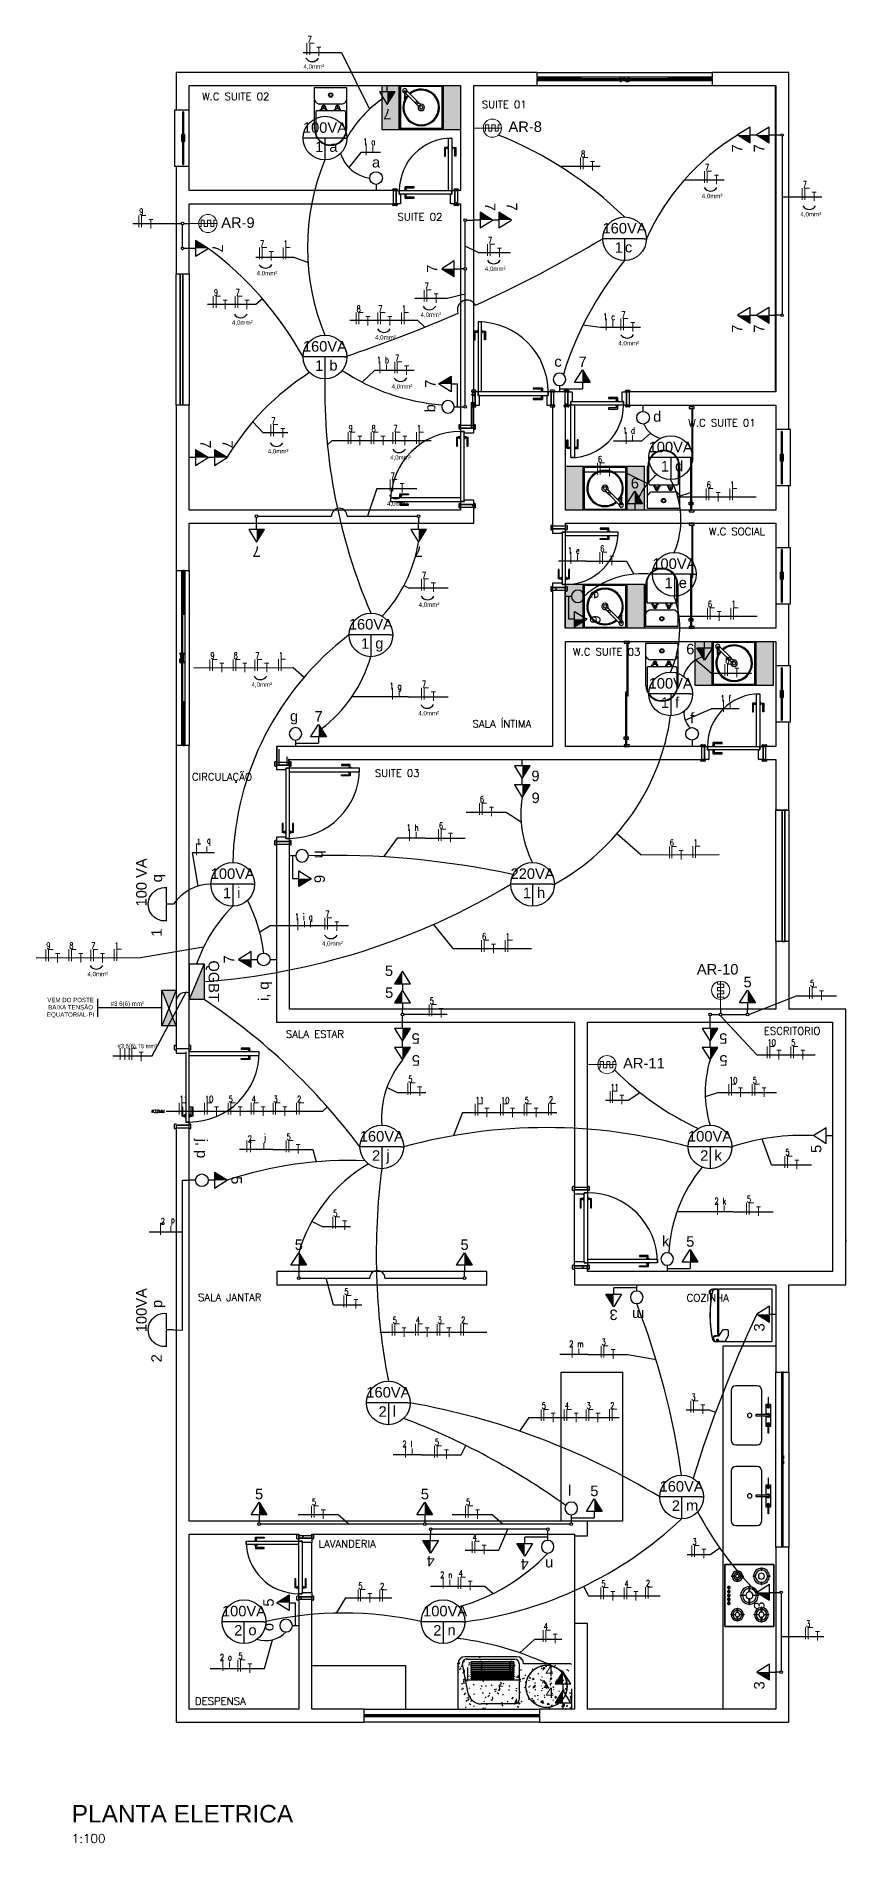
# Model space of a CAD drawing. Header units: millimetres. Extents: x -632.9 to -536.7, y 683.3 to 727.5.
# Drawn here: x -622.86 to -613.61, y 683.32 to 703.96 of the extents above; entities that cross this region are included whole.
import ezdxf
from ezdxf.enums import TextEntityAlignment as Align

# ---------------------------------------------------------------- set-up
doc = ezdxf.new("R2010")
doc.units = ezdxf.units.MM
doc.header["$MEASUREMENT"] = 0
doc.linetypes.add('CONTORNO_QUADRO_T', pattern=[0.35, 0.2, -0.15])
doc.linetypes.add('Traço Curto', pattern=[0.0012, 0.0006, -0.0006])
for name, color, linetype, lineweight in [('A-GLAZ', 151, 'Continuous', 9), ('FIXO', 6, 'Continuous', 9), ('LAYERCOMUM', 252, 'Continuous', 25), ('REDE ELETRICA', 7, 'Continuous', 9), ('TOMADAS', 20, 'Continuous', 13)]:
    doc.layers.add(name, color=color, linetype=linetype, lineweight=lineweight)
for name, color, linetype in [('ARQUITETURA', 9, 'Continuous'), ('ELE-TEXTO04', 4, 'CONTORNO_QUADRO_T'), ('ELETRICA', 4, 'Continuous'), ('ELETRODUTO DIVERSOS', 3, 'Continuous'), ('ELETRODUTO EMBUTIDO LAJE PAREDE', 2, 'Continuous'), ('ELETRODUTO LUMINÁRIA', 3, 'Continuous'), ('ELETRODUTO TEXTO', 2, 'Continuous'), ('IMOBILIARIO', 8, 'Continuous'), ('PENA1', 2, 'Continuous')]:
    doc.layers.add(name, color=color, linetype=linetype)
doc.styles.add('0', font='arial.ttf', dxfattribs={"height": 1})
doc.styles.add('GYN_Carimbo_Página', font='arial.ttf', dxfattribs={"height": 0.6})
doc.styles.add('GYN_Dispositivos', font='arial.ttf', dxfattribs={"height": 0.2})
doc.styles.add('ROMAND', font='romand__.ttf', dxfattribs={"width": 0.75})
doc.styles.add('ROMANS', font='romans.shx')
doc.styles.add('SIMPLEX', font='simplex.shx')
pattern_1 = [(50, (-596.79044, 688.20818), (0.2732777, -0.0243582), [0.029, -0.314]), (355, (-596.79044, 688.20818), (-0.0532124, 0.286729), [0.023, -0.251]), (100.451, (-596.76744, 688.20618), (0.2200763, 0.2622716), [0.024, -0.267]), (46.184, (-596.79044, 688.28418), (0.4065614, -0.0630304), [0.043, -0.471]), (96.636, (-596.75644, 688.27918), (0.356436, 0.37168), [0.036, -0.401]), (351.184, (-596.79044, 688.2842), (0.356038, 0.370814), [0.034, -0.377]), (21, (-596.75244, 688.26518), (0.227205, -0.1537918), [0.029, -0.314]), (326, (-596.75244, 688.26518), (0.0924683, 0.2765766), [0.023, -0.251]), (71.451, (-596.73344, 688.25218), (0.319635, 0.1226928), [0.024, -0.267]), (37.5, (-596.79044, 688.20818), (0.004603, 0.1270583), [0.013, -0.236, 0.013, -0.243, -0.252]), (37.5, (-596.79044, 688.20818), (0.004603, 0.1270583), [-0.504, 0.013, -0.24]), (7.5, (-596.79044, 688.20818), (0.1002304, 0.1503691), [0.013, -0.133, 0.013, -0.23, -0.096]), (7.5, (-596.79044, 688.20818), (0.1002304, 0.1503691), [-0.388, 0.013, -0.084]), (327.5, (-596.87544, 688.20818), (0.20324145, -0.0085388), [0.013, -0.083, 0.013, -0.285, -0.394]), (327.5, (-596.87544, 688.20818), (0.20324145, -0.0085388), [-0.392, 0.013, -0.382]), (317.5, (-596.91344, 688.20818), (0.2219993, 0.0380039), [0.013, -0.111, 0.013, -0.185, -0.28]), (317.5, (-596.91344, 688.20818), (0.2219993, 0.0380039), [-0.321, 0.013, -0.267])]

msp = doc.modelspace()

# ---------------------------------------------------------------- texts
at = {"layer": 'ELE-TEXTO04', "insert": (-622.458, 683.755), "char_height": 0.09999, "attachment_point": 1, "style": 'ROMANS'}
msp.add_mtext('{\\fArial|b0|i0|c0|p34;\\H2x;\\C4;PLANTA ELETRICA\\P\\Fromans|c0;\\H0.50002x;\\C2;1:100}', dxfattribs=at)
at = {"layer": 'ELETRODUTO TEXTO', "attachment_point": 1, "style": 'SIMPLEX'}
for s, width, heights, insert, char_height in [('W.C SUITE 02', 1.50862, [0.213], (-620.969, 703.318), 0.08463), ('SUITE 01', 0.94682, [0.103], (-617.772, 703.227), 0.0846), ('SUITE 02', 0.94682, [0.103], (-618.735, 701.941), 0.0846), ('W.C SUITE 01', 1.20679, [0.231], (-615.414, 699.59), 0.08463), ('W.C SOCIAL', 0.94682, [0.103], (-615.179, 698.348), 0.0846), ('W.C SUITE 03', 1.37122, [0.273], (-616.731, 696.973), 0.08463), ('SALA ÍNTIMA', 1.29483, [0.298], (-617.879, 696.149), 0.08463), ('CIRCULAÇÃO', 0.94682, [0.103], (-621.084, 695.543), 0.0846), ('SUITE 03', 0.94682, [0.103], (-618.995, 695.587), 0.0846), ('SALA ESTAR', 1.49005, [0.409], (-620.011, 692.605), 0.0846), ('ESCRITORIO', 0.94682, [0.103], (-614.55, 692.64), 0.0846), ('SALA JANTAR', 1.13355, [0.171], (-621.015, 689.596), 0.08463), ('COZINHA', 0.94682, [0], (-615.432, 689.591), 0.0846), ('LAVANDERIA', 0.94682, [0], (-619.637, 686.781), 0.0846), ('DESPENSA', 0.94682, [0], (-621.05, 684.984), 0.0846)]:
    msp.add_mtext_dynamic_manual_height_columns(s, width=width, gutter_width=12.5, heights=heights, dxfattribs=dict(at, insert=insert, char_height=char_height))
at = {"layer": 'PENA1', "width": 0.75}
for s, height, style, p in [('7', 0.0737, 'ROMAND', (-619.764, 703.869)), ('T', 0.103, 'ROMAND', (-619.661, 703.706)), ('1', 0.0737, 'ROMAND', (-619.128, 702.698, -0.338)), ('a', 0.0737, 'ROMAND', (-619.035, 702.698, -0.169)), ('8', 0.0737, 'ROMAND', (-616.639, 702.56)), ('T', 0.103, 'ROMAND', (-616.535, 702.397)), ('7', 0.0737, 'ROMAND', (-615.224, 702.406)), ('T', 0.103, 'ROMAND', (-615.119, 702.243)), ('7', 0.0737, 'ROMAND', (-614.106, 702.21)), ('T', 0.103, 'ROMAND', (-614.002, 702.048)), ('9', 0.0737, 'ROMAND', (-621.686, 701.9)), ('T', 0.103, 'ROMAND', (-621.582, 701.737)), ('7', 0.0737, 'ROMAND', (-617.702, 701.572)), ('7', 0.0737, 'ROMAND', (-620.307, 701.532)), ('T', 0.103, 'ROMAND', (-620.204, 701.369)), ('1', 0.0737, 'ROMAND', (-620.038, 701.532)), ('T', 0.103, 'ROMAND', (-617.597, 701.409)), ('9', 0.0737, 'ROMAND', (-620.834, 700.977)), ('7', 0.0737, 'ROMAND', (-620.586, 700.977)), ('7', 0.0737, 'ROMAND', (-618.426, 701.05)), ('T', 0.103, 'ROMAND', (-620.731, 700.814)), ('T', 0.103, 'ROMAND', (-620.482, 700.814)), ('8', 0.0737, 'ROMAND', (-619.204, 700.79)), ('7', 0.0737, 'ROMAND', (-618.955, 700.79)), ('1', 0.0737, 'ROMAND', (-618.686, 700.791)), ('T', 0.103, 'ROMAND', (-618.321, 700.888)), ('T', 0.103, 'ROMAND', (-619.1, 700.627)), ('T', 0.103, 'ROMAND', (-618.851, 700.627)), ('1', 0.0737, 'ROMAND', (-616.386, 700.699, -0.338)), ('c', 0.0737, 'ROMAND', (-616.294, 700.699, -0.169)), ('7', 0.0737, 'ROMAND', (-616.179, 700.721)), ('T', 0.103, 'ROMAND', (-616.074, 700.559)), ('1', 0.0737, 'ROMAND', (-618.971, 700.206, -0.338)), ('b', 0.0737, 'ROMAND', (-618.878, 700.206, -0.169)), ('7', 0.0737, 'ROMAND', (-618.763, 700.228)), ('T', 0.103, 'ROMAND', (-618.658, 700.065)), ('7', 0.0737, 'ROMAND', (-620.178, 699.51)), ('T', 0.103, 'ROMAND', (-620.074, 699.348)), ('9', 0.0737, 'ROMAND', (-619.295, 699.423)), ('T', 0.103, 'ROMAND', (-619.192, 699.26)), ('8', 0.0737, 'ROMAND', (-619.032, 699.423)), ('T', 0.103, 'ROMAND', (-618.928, 699.26)), ('7', 0.0737, 'ROMAND', (-618.783, 699.423)), ('T', 0.103, 'ROMAND', (-618.679, 699.26)), ('1', 0.0737, 'ROMAND', (-618.514, 699.423)), ('1', 0.0737, 'ROMAND', (-616.16, 699.398, -0.338)), ('d', 0.0737, 'ROMAND', (-616.068, 699.399, -0.169)), ('7', 0.0737, 'ROMAND', (-618.815, 698.881)), ('6', 0.0737, 'ROMAND', (-616.446, 699.071)), ('T', 0.103, 'ROMAND', (-616.341, 698.908)), ('T', 0.103, 'ROMAND', (-618.71, 698.719)), ('6', 0.0737, 'ROMAND', (-615.203, 698.779)), ('1', 0.0737, 'ROMAND', (-614.934, 698.779)), ('T', 0.103, 'ROMAND', (-615.1, 698.616)), ('6', 0.0737, 'ROMAND', (-616.42, 698.05)), ('1', 0.0737, 'ROMAND', (-616.79, 698.028, -0.338)), ('e', 0.0737, 'ROMAND', (-616.698, 698.028, -0.169)), ('T', 0.103, 'ROMAND', (-616.315, 697.888)), ('7', 0.0737, 'ROMAND', (-618.457, 697.746)), ('T', 0.103, 'ROMAND', (-618.353, 697.584)), ('6', 0.0737, 'ROMAND', (-615.19, 697.417)), ('T', 0.103, 'ROMAND', (-615.086, 697.255)), ('1', 0.0737, 'ROMAND', (-614.921, 697.418)), ('9', 0.0737, 'ROMAND', (-620.873, 696.828)), ('8', 0.0737, 'ROMAND', (-620.609, 696.828)), ('7', 0.0737, 'ROMAND', (-620.361, 696.828)), ('1', 0.0737, 'ROMAND', (-620.091, 696.828)), ('T', 0.103, 'ROMAND', (-620.769, 696.665)), ('T', 0.103, 'ROMAND', (-620.506, 696.665)), ('T', 0.103, 'ROMAND', (-620.257, 696.665)), ('6', 0.0737, 'ROMAND', (-614.991, 696.773)), ('T', 0.103, 'ROMAND', (-614.887, 696.61)), ('1', 0.0737, 'ROMAND', (-618.827, 696.479, -0.338)), ('g', 0.0737, 'ROMAND', (-618.735, 696.479, -0.169)), ('7', 0.0737, 'ROMAND', (-618.457, 696.501)), ('T', 0.103, 'ROMAND', (-618.353, 696.339)), ('1', 0.0737, 'ROMAND', (-615.046, 696.339, -0.338)), ('f', 0.0737, 'ROMAND', (-614.953, 696.34, -0.169)), ('6', 0.0737, 'ROMAND', (-617.795, 695.185)), ('T', 0.103, 'ROMAND', (-617.69, 695.022)), ('1', 0.0737, 'ROMAND', (-618.632, 694.863, -0.338)), ('h', 0.0737, 'ROMAND', (-618.539, 694.863, -0.169)), ('6', 0.0737, 'ROMAND', (-618.262, 694.886)), ('T', 0.103, 'ROMAND', (-618.157, 694.723)), ('1', 0.0737, 'ROMAND', (-621.03, 694.699, -0.338)), ('q', 0.0737, 'ROMAND', (-620.914, 694.717, -0.169)), ('6', 0.0737, 'ROMAND', (-615.625, 694.691)), ('T', 0.103, 'ROMAND', (-615.521, 694.528)), ('1', 0.0737, 'ROMAND', (-615.355, 694.691)), ('1', 0.0737, 'ROMAND', (-619.908, 693.843, -0.338)), ('i', 0.0737, 'ROMAND', (-619.816, 693.843, -0.169)), ('q', 0.0737, 'ROMAND', (-619.75, 693.843, -0.169)), ('7', 0.0737, 'ROMAND', (-619.561, 693.875)), ('T', 0.103, 'ROMAND', (-619.456, 693.712)), ('9', 0.0737, 'ROMAND', (-622.748, 693.514)), ('8', 0.0737, 'ROMAND', (-622.485, 693.514)), ('7', 0.0737, 'ROMAND', (-622.236, 693.514)), ('1', 0.0737, 'ROMAND', (-621.967, 693.514)), ('6', 0.0737, 'ROMAND', (-617.769, 693.618)), ('1', 0.0737, 'ROMAND', (-617.5, 693.619)), ('T', 0.103, 'ROMAND', (-622.645, 693.351)), ('T', 0.103, 'ROMAND', (-622.381, 693.351)), ('T', 0.103, 'ROMAND', (-622.132, 693.351)), ('T', 0.103, 'ROMAND', (-617.666, 693.455)), ('5', 0.0737, 'ROMAND', (-618.368, 692.883)), ('5', 0.0737, 'ROMAND', (-614.022, 693.084)), ('T', 0.103, 'ROMAND', (-613.917, 692.921)), ('T', 0.103, 'ROMAND', (-618.264, 692.72)), ('#3 6(6) T6 mm²', 0.05, '0', (-621.933, 692.386)), ('T', 0.103, 'ROMAND', (-621.691, 692.223)), ('10', 0.0737, 'ROMAND', (-614.508, 692.406)), ('T', 0.103, 'ROMAND', (-614.404, 692.243)), ('5', 0.0737, 'ROMAND', (-614.238, 692.406)), ('T', 0.103, 'ROMAND', (-614.133, 692.243)), ('5', 0.0737, 'ROMAND', (-618.612, 691.989)), ('T', 0.103, 'ROMAND', (-618.509, 691.826)), ('11', 0.0737, 'ROMAND', (-616.303, 691.894)), ('10', 0.0737, 'ROMAND', (-614.947, 691.976)), ('T', 0.103, 'ROMAND', (-614.843, 691.813)), ('5', 0.0737, 'ROMAND', (-614.677, 691.976)), ('T', 0.103, 'ROMAND', (-614.572, 691.813)), ('11', 0.0737, 'ROMAND', (-621.226, 691.761)), ('10', 0.0737, 'ROMAND', (-620.935, 691.761)), ('5', 0.0737, 'ROMAND', (-620.665, 691.761)), ('4', 0.0737, 'ROMAND', (-620.402, 691.761)), ('3', 0.0737, 'ROMAND', (-620.153, 691.761)), ('2', 0.0737, 'ROMAND', (-619.883, 691.761)), ('11', 0.0737, 'ROMAND', (-617.843, 691.747)), ('10', 0.0737, 'ROMAND', (-617.553, 691.747)), ('5', 0.0737, 'ROMAND', (-617.283, 691.747)), ('2', 0.0737, 'ROMAND', (-617.006, 691.752)), ('T', 0.103, 'ROMAND', (-616.199, 691.731)), ('%%C32MM', 0.0369, 'ROMAND', (-621.547, 691.651)), ('T', 0.103, 'ROMAND', (-621.122, 691.598)), ('T', 0.103, 'ROMAND', (-620.831, 691.598)), ('T', 0.103, 'ROMAND', (-620.561, 691.598)), ('T', 0.103, 'ROMAND', (-620.298, 691.598)), ('T', 0.103, 'ROMAND', (-620.049, 691.598)), ('T', 0.103, 'ROMAND', (-617.74, 691.584)), ('T', 0.103, 'ROMAND', (-617.449, 691.584)), ('T', 0.103, 'ROMAND', (-617.178, 691.584)), ('2', 0.0737, 'ROMAND', (-620.446, 691.306, -0.338)), ('j', 0.0737, 'ROMAND', (-620.263, 691.325, -0.169)), ('5', 0.0737, 'ROMAND', (-620.003, 691.328)), ('T', 0.103, 'ROMAND', (-619.898, 691.166)), ('5', 0.0737, 'ROMAND', (-614.304, 691.153)), ('T', 0.103, 'ROMAND', (-614.2, 690.99)), ('5', 0.0737, 'ROMAND', (-614.744, 690.617)), ('5', 0.0737, 'ROMAND', (-619.47, 690.457)), ('2', 0.0737, 'ROMAND', (-615.114, 690.594, -0.338)), ('k', 0.0737, 'ROMAND', (-615.022, 690.595, -0.169)), ('T', 0.103, 'ROMAND', (-614.639, 690.454)), ('2', 0.0737, 'ROMAND', (-621.441, 690.364, -0.338)), ('p', 0.0737, 'ROMAND', (-621.325, 690.382, -0.169)), ('T', 0.103, 'ROMAND', (-619.366, 690.295)), ('5', 0.0737, 'ROMAND', (-619.343, 689.561)), ('T', 0.103, 'ROMAND', (-619.24, 689.398)), ('5', 0.0737, 'ROMAND', (-618.79, 689.235)), ('4', 0.0737, 'ROMAND', (-618.526, 689.235)), ('3', 0.0737, 'ROMAND', (-618.278, 689.235)), ('2', 0.0737, 'ROMAND', (-618.008, 689.236)), ('T', 0.103, 'ROMAND', (-618.686, 689.072)), ('T', 0.103, 'ROMAND', (-618.423, 689.072)), ('T', 0.103, 'ROMAND', (-618.174, 689.072)), ('2', 0.0737, 'ROMAND', (-616.774, 688.963, -0.338)), ('3', 0.0737, 'ROMAND', (-616.404, 688.985)), ('m', 0.0737, 'ROMAND', (-616.682, 688.963, -0.169)), ('T', 0.103, 'ROMAND', (-616.3, 688.823)), ('3', 0.0737, 'ROMAND', (-615.378, 688.355)), ('5', 0.0737, 'ROMAND', (-617.088, 688.259)), ('T', 0.103, 'ROMAND', (-616.984, 688.096)), ('4', 0.0737, 'ROMAND', (-616.825, 688.259)), ('T', 0.103, 'ROMAND', (-616.721, 688.096)), ('3', 0.0737, 'ROMAND', (-616.576, 688.259)), ('T', 0.103, 'ROMAND', (-616.472, 688.096)), ('2', 0.0737, 'ROMAND', (-616.306, 688.259)), ('T', 0.103, 'ROMAND', (-615.274, 688.192)), ('2', 0.0737, 'ROMAND', (-618.679, 687.82, -0.338)), ('l', 0.0737, 'ROMAND', (-618.587, 687.82, -0.169)), ('5', 0.0737, 'ROMAND', (-618.309, 687.842)), ('T', 0.103, 'ROMAND', (-618.204, 687.679)), ('5', 0.0737, 'ROMAND', (-619.714, 687.157)), ('5', 0.0737, 'ROMAND', (-617.953, 687.157)), ('T', 0.103, 'ROMAND', (-619.61, 686.994)), ('T', 0.103, 'ROMAND', (-617.848, 686.994)), ('4', 0.0737, 'ROMAND', (-617.877, 686.751)), ('3', 0.0737, 'ROMAND', (-615.367, 686.704)), ('T', 0.103, 'ROMAND', (-617.772, 686.588)), ('T', 0.103, 'ROMAND', (-615.263, 686.542)), ('2', 0.0737, 'ROMAND', (-618.248, 686.324, -0.338)), ('n', 0.0737, 'ROMAND', (-618.156, 686.324, -0.169)), ('4', 0.0737, 'ROMAND', (-618.037, 686.341)), ('5', 0.0737, 'ROMAND', (-619.182, 686.199)), ('T', 0.103, 'ROMAND', (-619.078, 686.036)), ('2', 0.0737, 'ROMAND', (-618.934, 686.194)), ('T', 0.103, 'ROMAND', (-617.932, 686.178)), ('5', 0.0737, 'ROMAND', (-616.406, 686.223)), ('T', 0.103, 'ROMAND', (-616.302, 686.061)), ('4', 0.0737, 'ROMAND', (-616.142, 686.223)), ('T', 0.103, 'ROMAND', (-616.038, 686.061)), ('2', 0.0737, 'ROMAND', (-615.898, 686.229)), ('4', 0.0737, 'ROMAND', (-617.066, 685.735)), ('3', 0.0737, 'ROMAND', (-614.068, 685.765)), ('T', 0.103, 'ROMAND', (-616.962, 685.572)), ('T', 0.103, 'ROMAND', (-613.964, 685.603)), ('2', 0.0737, 'ROMAND', (-620.765, 685.381, -0.338)), ('o', 0.0737, 'ROMAND', (-620.673, 685.382, -0.169)), ('5', 0.0737, 'ROMAND', (-620.554, 685.398)), ('T', 0.103, 'ROMAND', (-620.449, 685.235))]:
    msp.add_text(s, height=height, dxfattribs=dict(at, style=style)).set_placement(p, align=Align.BOTTOM_LEFT)
at = {"layer": 'PENA1', "style": 'ROMAND', "width": 0.75}
for height, p in [(0.133, (-619.753, 703.925)), (0.133, (-619.076, 702.777)), (0.0663, (-619.008, 702.726, -0.169)), (0.133, (-616.628, 702.617)), (0.133, (-615.212, 702.462)), (0.133, (-614.095, 702.267)), (0.133, (-621.674, 701.956)), (0.133, (-620.295, 701.588)), (0.133, (-620.026, 701.589)), (0.133, (-617.69, 701.628)), (0.133, (-618.414, 701.107)), (0.133, (-620.823, 701.033)), (0.133, (-620.574, 701.033)), (0.133, (-619.192, 700.846)), (0.133, (-618.943, 700.846)), (0.133, (-618.674, 700.847)), (0.133, (-616.334, 700.778)), (0.0663, (-616.266, 700.728, -0.169)), (0.133, (-616.167, 700.778)), (0.133, (-618.919, 700.285)), (0.0663, (-618.851, 700.234, -0.169)), (0.133, (-618.751, 700.285)), (0.133, (-620.166, 699.567)), (0.133, (-619.284, 699.479)), (0.133, (-619.02, 699.479)), (0.133, (-618.771, 699.479)), (0.133, (-618.502, 699.48)), (0.133, (-616.108, 699.478)), (0.0663, (-616.04, 699.427, -0.169)), (0.133, (-616.434, 699.128)), (0.133, (-618.803, 698.938)), (0.133, (-615.192, 698.835)), (0.133, (-614.922, 698.836)), (0.133, (-616.738, 698.107)), (0.0663, (-616.67, 698.057, -0.169)), (0.133, (-616.408, 698.107)), (0.133, (-618.446, 697.803)), (0.133, (-615.178, 697.474)), (0.133, (-614.909, 697.474)), (0.133, (-620.861, 696.884)), (0.133, (-620.598, 696.884)), (0.133, (-620.349, 696.884)), (0.133, (-620.079, 696.885)), (0.133, (-614.98, 696.829)), (0.133, (-618.775, 696.558)), (0.0663, (-618.707, 696.508, -0.169)), (0.133, (-618.446, 696.558)), (0.133, (-614.994, 696.419)), (0.0663, (-614.926, 696.368, -0.169)), (0.133, (-617.783, 695.241)), (0.133, (-618.58, 694.942)), (0.0663, (-618.512, 694.892, -0.169)), (0.133, (-618.25, 694.942)), (0.0663, (-620.904, 694.727, -0.169)), (0.133, (-615.613, 694.747)), (0.133, (-615.343, 694.748)), (0.133, (-619.856, 693.922)), (0.0663, (-619.788, 693.872, -0.169)), (0.0663, (-619.722, 693.872, -0.169)), (0.133, (-619.549, 693.931)), (0.133, (-617.758, 693.675)), (0.133, (-617.488, 693.675)), (0.133, (-622.736, 693.57)), (0.133, (-622.473, 693.57)), (0.133, (-622.224, 693.57)), (0.133, (-621.955, 693.571)), (0.133, (-614.01, 693.14)), (0.133, (-618.356, 692.939)), (0.133, (-621.888, 692.442)), (0.133, (-621.835, 692.442)), (0.133, (-621.783, 692.442)), (0.133, (-614.496, 692.462)), (0.133, (-614.226, 692.462)), (0.133, (-618.601, 692.045)), (0.133, (-614.935, 692.032)), (0.133, (-614.665, 692.032)), (0.133, (-621.214, 691.817)), (0.133, (-620.923, 691.817)), (0.133, (-620.653, 691.817)), (0.133, (-620.39, 691.817)), (0.133, (-620.141, 691.817)), (0.133, (-619.872, 691.818)), (0.133, (-617.832, 691.804)), (0.133, (-617.541, 691.804)), (0.133, (-617.271, 691.804)), (0.133, (-616.994, 691.809)), (0.133, (-616.291, 691.95)), (0.133, (-620.439, 691.385)), (0.133, (-619.991, 691.385)), (0.0663, (-620.253, 691.335, -0.169)), (0.133, (-614.292, 691.209)), (0.133, (-615.062, 690.674)), (0.0663, (-614.994, 690.623, -0.169)), (0.133, (-614.732, 690.673)), (0.0663, (-621.315, 690.391, -0.169)), (0.133, (-619.458, 690.514)), (0.133, (-619.331, 689.617)), (0.133, (-618.778, 689.292)), (0.133, (-618.515, 689.292)), (0.133, (-618.266, 689.292)), (0.133, (-617.996, 689.292)), (0.133, (-616.722, 689.042)), (0.0663, (-616.654, 688.992, -0.169)), (0.133, (-616.393, 689.042)), (0.133, (-617.076, 688.315)), (0.133, (-616.813, 688.315)), (0.133, (-616.564, 688.315)), (0.133, (-616.295, 688.316)), (0.133, (-615.366, 688.411)), (0.133, (-618.627, 687.899)), (0.0663, (-618.559, 687.848, -0.169)), (0.133, (-618.297, 687.899)), (0.133, (-619.703, 687.214)), (0.133, (-617.941, 687.214)), (0.133, (-617.865, 686.807)), (0.133, (-615.355, 686.761)), (0.133, (-619.17, 686.255)), (0.133, (-618.922, 686.251)), (0.133, (-618.196, 686.403)), (0.0663, (-618.128, 686.352, -0.169)), (0.133, (-618.025, 686.397)), (0.133, (-616.394, 686.28)), (0.133, (-616.13, 686.28)), (0.133, (-615.886, 686.285)), (0.133, (-617.054, 685.791)), (0.133, (-614.056, 685.822)), (0.133, (-620.713, 685.46)), (0.0663, (-620.645, 685.41, -0.169)), (0.133, (-620.542, 685.454))]:
    msp.add_text('I', height=height, rotation=180, dxfattribs=at).set_placement(p, align=Align.BOTTOM_LEFT)
at = {"layer": 'PENA1', "style": 'ROMAND', "text_generation_flag": 2, "width": 0.75}
for p in [(-619.756, 703.925), (-616.631, 702.617), (-615.216, 702.462), (-614.098, 702.267), (-621.678, 701.956), (-620.299, 701.588), (-620.03, 701.589), (-617.694, 701.628), (-618.418, 701.107), (-620.826, 701.033), (-620.578, 701.033), (-619.196, 700.846), (-618.947, 700.846), (-618.678, 700.847), (-616.171, 700.778), (-618.755, 700.285), (-620.17, 699.567), (-619.287, 699.479), (-619.024, 699.479), (-618.775, 699.479), (-618.506, 699.48), (-616.438, 699.128), (-618.807, 698.938), (-615.196, 698.835), (-614.926, 698.836), (-616.412, 698.107), (-618.449, 697.803), (-615.182, 697.474), (-614.913, 697.474), (-620.865, 696.884), (-620.601, 696.884), (-620.353, 696.884), (-620.083, 696.885), (-614.983, 696.829), (-618.449, 696.558), (-617.787, 695.241), (-618.254, 694.942), (-621.051, 694.778), (-615.617, 694.747), (-615.347, 694.748), (-619.553, 693.931), (-617.761, 693.675), (-617.492, 693.675), (-622.74, 693.57), (-622.477, 693.57), (-622.228, 693.57), (-621.959, 693.571), (-614.014, 693.14), (-618.36, 692.939), (-621.787, 692.442), (-614.5, 692.462), (-614.23, 692.462), (-618.604, 692.045), (-614.939, 692.032), (-614.669, 692.032), (-621.218, 691.817), (-620.927, 691.817), (-620.657, 691.817), (-620.394, 691.817), (-620.145, 691.817), (-619.875, 691.818), (-617.835, 691.804), (-617.545, 691.804), (-617.275, 691.804), (-616.998, 691.809), (-616.295, 691.95), (-620.431, 691.385), (-619.995, 691.385), (-614.296, 691.209), (-614.736, 690.673), (-621.462, 690.442), (-619.462, 690.514), (-619.335, 689.617), (-618.782, 689.292), (-618.518, 689.292), (-618.27, 689.292), (-618, 689.292), (-616.397, 689.042), (-617.08, 688.315), (-616.817, 688.315), (-616.568, 688.315), (-616.299, 688.316), (-615.37, 688.411), (-618.301, 687.899), (-619.706, 687.214), (-617.945, 687.214), (-617.869, 686.807), (-615.359, 686.761), (-619.174, 686.255), (-618.926, 686.251), (-618.029, 686.397), (-616.398, 686.28), (-616.134, 686.28), (-615.89, 686.285), (-617.058, 685.791), (-614.06, 685.822), (-620.546, 685.454)]:
    msp.add_text('L', height=0.133, rotation=180, dxfattribs=at).set_placement(p, align=Align.BOTTOM_LEFT)
at = {"layer": 'PENA1', "char_height": 0.05, "attachment_point": 1, "style": '0'}
for s, width, heights, insert in [('4,0mm²', 0.32727, [0], (-619.81, 703.642)), ('4,0mm²', 0.32727, [0], (-615.26, 702.163)), ('4,0mm²', 0.32727, [0], (-614.133, 701.954)), ('4,0mm²', 0.32727, [0], (-620.345, 701.282)), ('4,0mm²', 0.32727, [0], (-617.738, 701.332)), ('4,0mm²', 0.32727, [0], (-620.628, 700.717)), ('4,0mm²', 0.32727, [0], (-618.473, 700.807)), ('4,0mm²', 0.32727, [0], (-618.992, 700.548)), ('4,0mm²', 0.32727, [0], (-616.213, 700.482)), ('4,0mm²', 0.32727, [0], (-618.803, 699.987)), ('4,0mm²', 0.32727, [0], (-620.218, 699.246)), ('4,0mm²', 0.32727, [0], (-618.82, 699.175)), ('4,0mm²', 0.32727, [0], (-618.856, 698.648)), ('4,0mm²', 0.32727, [0], (-618.494, 697.494)), ('4,0mm²', 0.32727, [0], (-620.404, 696.581)), ('4,0mm²', 0.32727, [0], (-618.498, 696.254)), ('4,0mm²', 0.32727, [0], (-619.598, 693.622)), ('4,0mm²', 0.32727, [0], (-622.278, 693.274)), ('\\pxqc;VEM DO POSTE \\PBAIXA TENSÃO\\PEQUATORIAL-PI', 0.68261, [0.32], (-622.812, 692.977)), ('#3 6(6) mm²', 0.45983, [0.0973], (-622.013, 692.935))]:
    msp.add_mtext_dynamic_manual_height_columns(s, width=width, gutter_width=1, heights=heights, dxfattribs=dict(at, insert=insert))
at = {"layer": 'REDE ELETRICA', "char_height": 0.12, "attachment_point": 1, "style": 'GYN_Carimbo_Página'}
for s, insert in [('AR-8', (-617.468, 702.99)), ('AR-9', (-620.75, 701.894)), ('d', (-615.815, 699.679)), ('AR-10', (-615.316, 693.363)), ('AR-11', (-616.158, 692.29))]:
    msp.add_mtext_dynamic_manual_height_columns(s, width=0.16156, gutter_width=1, heights=[0], dxfattribs=dict(at, insert=insert))
at = {"layer": 'REDE ELETRICA', "style": 'GYN_Carimbo_Página'}
msp.add_attdef('6', text='', height=0.12, dxfattribs=at).set_placement((-615.391, 696.962), align=Align.MIDDLE_CENTER)

# ---------------------------------------------------------------- blocks, each defined once
blk = doc.blocks.new('FP_4-1º PAVIMENTO')
at = {"layer": 'FIXO'}
for p, q in [((0.5, -0.526), (0.01, -0.526)), ((0.029, -0.527), (0.028, -0.528)), ((0.028, -0.528), (0.028, -0.528)), ((0.028, -0.528), (0.028, -0.528)), ((0.028, -0.528), (0.028, -0.528)), ((0.03, -0.527), (0.029, -0.527)), ((0.029, -0.527), (0.029, -0.527)), ((0.029, -0.527), (0.029, -0.527)), ((0.029, -0.527), (0.029, -0.527)), ((0.031, -0.527), (0.03, -0.527)), ((0.03, -0.527), (0.03, -0.527)), ((0.03, -0.527), (0.03, -0.527)), ((0.03, -0.527), (0.03, -0.527)), ((0.032, -0.526), (0.031, -0.526)), ((0.031, -0.526), (0.031, -0.526)), ((0.031, -0.526), (0.031, -0.526)), ((0.031, -0.526), (0.031, -0.527)), ((0.033, -0.526), (0.032, -0.526)), ((0.032, -0.526), (0.032, -0.526)), ((0.032, -0.526), (0.032, -0.526)), ((0.032, -0.526), (0.032, -0.526)), ((0.034, -0.525), (0.033, -0.526)), ((0.033, -0.526), (0.033, -0.526)), ((0.033, -0.526), (0.033, -0.526)), ((0.033, -0.526), (0.033, -0.526)), ((0.035, -0.525), (0.034, -0.525)), ((0.034, -0.525), (0.034, -0.525)), ((0.034, -0.525), (0.034, -0.525)), ((0.034, -0.525), (0.034, -0.525)), ((0.036, -0.525), (0.035, -0.525)), ((0.035, -0.525), (0.035, -0.525)), ((0.035, -0.525), (0.035, -0.525)), ((0.035, -0.525), (0.035, -0.525)), ((0.037, -0.525), (0.036, -0.525)), ((0.036, -0.525), (0.036, -0.525)), ((0.036, -0.525), (0.036, -0.525)), ((0.036, -0.525), (0.036, -0.525)), ((0.038, -0.525), (0.037, -0.525)), ((0.037, -0.525), (0.037, -0.525)), ((0.037, -0.525), (0.037, -0.525)), ((0.037, -0.525), (0.037, -0.525)), ((0.037, -0.525), (0.037, -0.525)), ((0.038, -0.525), (0.038, -0.525)), ((0.038, -0.525), (0.038, -0.525)), ((0.048, -0.53), (0.047, -0.53)), ((0.049, -0.53), (0.048, -0.53)), ((0.05, -0.53), (0.049, -0.53)), ((0.051, -0.531), (0.05, -0.53)), ((0.052, -0.531), (0.051, -0.531)), ((0.053, -0.531), (0.052, -0.531)), ((0.054, -0.531), (0.053, -0.531)), ((0.055, -0.531), (0.054, -0.531)), ((0.056, -0.531), (0.055, -0.531)), ((0.057, -0.531), (0.056, -0.531)), ((0.058, -0.531), (0.057, -0.531)), ((0.059, -0.532), (0.058, -0.531)), ((0.06, -0.532), (0.059, -0.532)), ((0.373, -0.54), (0.372, -0.541)), ((0.372, -0.541), (0.372, -0.541)), ((0.374, -0.54), (0.373, -0.54)), ((0.373, -0.54), (0.373, -0.54)), ((0.373, -0.54), (0.373, -0.54)), ((0.373, -0.54), (0.373, -0.54)), ((0.373, -0.54), (0.373, -0.54)), ((0.375, -0.539), (0.374, -0.539)), ((0.374, -0.539), (0.374, -0.539)), ((0.374, -0.539), (0.374, -0.54)), ((0.374, -0.54), (0.374, -0.54)), ((0.374, -0.54), (0.374, -0.54)), ((0.376, -0.538), (0.375, -0.539)), ((0.375, -0.539), (0.375, -0.539)), ((0.375, -0.539), (0.375, -0.539)), ((0.375, -0.539), (0.375, -0.539)), ((0.375, -0.539), (0.375, -0.539)), ((0.377, -0.538), (0.376, -0.538)), ((0.376, -0.538), (0.376, -0.538)), ((0.376, -0.538), (0.376, -0.538)), ((0.376, -0.538), (0.376, -0.538)), ((0.376, -0.538), (0.376, -0.538)), ((0.378, -0.537), (0.377, -0.537)), ((0.377, -0.537), (0.377, -0.537)), ((0.377, -0.537), (0.377, -0.537)), ((0.377, -0.537), (0.377, -0.537)), ((0.377, -0.537), (0.377, -0.538)), ((0.379, -0.536), (0.378, -0.536)), ((0.378, -0.536), (0.378, -0.536)), ((0.378, -0.536), (0.378, -0.536)), ((0.378, -0.536), (0.378, -0.536)), ((0.378, -0.536), (0.378, -0.537)), ((0.38, -0.535), (0.379, -0.535)), ((0.379, -0.535), (0.379, -0.535)), ((0.379, -0.535), (0.379, -0.535)), ((0.379, -0.535), (0.379, -0.535)), ((0.379, -0.535), (0.379, -0.536)), ((0.381, -0.533), (0.38, -0.534)), ((0.38, -0.534), (0.38, -0.534)), ((0.38, -0.534), (0.38, -0.534)), ((0.38, -0.534), (0.38, -0.534)), ((0.38, -0.534), (0.38, -0.534)), ((0.38, -0.534), (0.38, -0.535))]:
    blk.add_line(p, q, dxfattribs=at)
blk = doc.blocks.new('FP_5-1º PAVIMENTO')
at = {"layer": 'FIXO'}
for p, q in [((0.5, -0.503), (0.01, -0.503)), ((0.029, -0.505), (0.028, -0.505)), ((0.028, -0.505), (0.028, -0.505)), ((0.028, -0.505), (0.028, -0.505)), ((0.028, -0.505), (0.028, -0.505)), ((0.03, -0.504), (0.029, -0.505)), ((0.029, -0.505), (0.029, -0.505)), ((0.029, -0.505), (0.029, -0.505)), ((0.029, -0.505), (0.029, -0.505)), ((0.031, -0.504), (0.03, -0.504)), ((0.03, -0.504), (0.03, -0.504)), ((0.03, -0.504), (0.03, -0.504)), ((0.03, -0.504), (0.03, -0.504)), ((0.032, -0.504), (0.031, -0.504)), ((0.031, -0.504), (0.031, -0.504)), ((0.031, -0.504), (0.031, -0.504)), ((0.031, -0.504), (0.031, -0.504)), ((0.033, -0.503), (0.032, -0.503)), ((0.032, -0.503), (0.032, -0.503)), ((0.032, -0.503), (0.032, -0.504)), ((0.032, -0.504), (0.032, -0.504)), ((0.034, -0.503), (0.033, -0.503)), ((0.033, -0.503), (0.033, -0.503)), ((0.033, -0.503), (0.033, -0.503)), ((0.033, -0.503), (0.033, -0.503)), ((0.035, -0.503), (0.034, -0.503)), ((0.034, -0.503), (0.034, -0.503)), ((0.034, -0.503), (0.034, -0.503)), ((0.034, -0.503), (0.034, -0.503)), ((0.036, -0.503), (0.035, -0.503)), ((0.035, -0.503), (0.035, -0.503)), ((0.035, -0.503), (0.035, -0.503)), ((0.035, -0.503), (0.035, -0.503)), ((0.037, -0.502), (0.036, -0.502)), ((0.036, -0.502), (0.036, -0.502)), ((0.036, -0.502), (0.036, -0.503)), ((0.036, -0.503), (0.036, -0.503)), ((0.038, -0.502), (0.037, -0.502)), ((0.037, -0.502), (0.037, -0.502)), ((0.037, -0.502), (0.037, -0.502)), ((0.037, -0.502), (0.037, -0.502)), ((0.037, -0.502), (0.037, -0.502)), ((0.038, -0.502), (0.038, -0.502)), ((0.038, -0.502), (0.038, -0.502)), ((0.048, -0.508), (0.047, -0.508)), ((0.049, -0.508), (0.048, -0.508)), ((0.05, -0.508), (0.049, -0.508)), ((0.051, -0.508), (0.05, -0.508)), ((0.052, -0.508), (0.051, -0.508)), ((0.053, -0.508), (0.052, -0.508)), ((0.054, -0.508), (0.053, -0.508)), ((0.055, -0.509), (0.054, -0.508)), ((0.056, -0.509), (0.055, -0.509)), ((0.057, -0.509), (0.056, -0.509)), ((0.058, -0.509), (0.057, -0.509)), ((0.059, -0.509), (0.058, -0.509)), ((0.06, -0.509), (0.059, -0.509)), ((0.373, -0.518), (0.372, -0.518)), ((0.372, -0.518), (0.372, -0.518)), ((0.374, -0.517), (0.373, -0.517)), ((0.373, -0.517), (0.373, -0.518)), ((0.373, -0.518), (0.373, -0.518)), ((0.373, -0.518), (0.373, -0.518)), ((0.373, -0.518), (0.373, -0.518)), ((0.375, -0.517), (0.374, -0.517)), ((0.374, -0.517), (0.374, -0.517)), ((0.374, -0.517), (0.374, -0.517)), ((0.374, -0.517), (0.374, -0.517)), ((0.374, -0.517), (0.374, -0.517)), ((0.376, -0.516), (0.375, -0.516)), ((0.375, -0.516), (0.375, -0.516)), ((0.375, -0.516), (0.375, -0.516)), ((0.375, -0.516), (0.375, -0.517)), ((0.375, -0.517), (0.375, -0.517)), ((0.377, -0.515), (0.376, -0.515)), ((0.376, -0.515), (0.376, -0.515)), ((0.376, -0.515), (0.376, -0.516)), ((0.376, -0.516), (0.376, -0.516)), ((0.376, -0.516), (0.376, -0.516)), ((0.378, -0.514), (0.377, -0.514)), ((0.377, -0.514), (0.377, -0.514)), ((0.377, -0.514), (0.377, -0.515)), ((0.377, -0.515), (0.377, -0.515)), ((0.377, -0.515), (0.377, -0.515)), ((0.379, -0.513), (0.378, -0.513)), ((0.378, -0.513), (0.378, -0.514)), ((0.378, -0.514), (0.378, -0.514)), ((0.378, -0.514), (0.378, -0.514)), ((0.378, -0.514), (0.378, -0.514)), ((0.38, -0.512), (0.379, -0.512)), ((0.379, -0.512), (0.379, -0.512)), ((0.379, -0.512), (0.379, -0.513)), ((0.379, -0.513), (0.379, -0.513)), ((0.379, -0.513), (0.379, -0.513)), ((0.379, -0.513), (0.379, -0.513)), ((0.381, -0.511), (0.38, -0.511)), ((0.38, -0.511), (0.38, -0.511)), ((0.38, -0.511), (0.38, -0.512)), ((0.38, -0.512), (0.38, -0.512)), ((0.38, -0.512), (0.38, -0.512))]:
    blk.add_line(p, q, dxfattribs=at)
blk = doc.blocks.new('FP_7-1º PAVIMENTO')
at = {"layer": 'FIXO'}
for p, q in [((0.5, -0.458), (0.01, -0.458)), ((0.029, -0.46), (0.028, -0.46)), ((0.028, -0.46), (0.028, -0.46)), ((0.028, -0.46), (0.028, -0.46)), ((0.028, -0.46), (0.028, -0.461)), ((0.03, -0.46), (0.029, -0.46)), ((0.029, -0.46), (0.029, -0.46)), ((0.029, -0.46), (0.029, -0.46)), ((0.029, -0.46), (0.029, -0.46)), ((0.031, -0.459), (0.03, -0.459)), ((0.03, -0.459), (0.03, -0.459)), ((0.03, -0.459), (0.03, -0.459)), ((0.03, -0.459), (0.03, -0.46)), ((0.032, -0.459), (0.031, -0.459)), ((0.031, -0.459), (0.031, -0.459)), ((0.031, -0.459), (0.031, -0.459)), ((0.031, -0.459), (0.031, -0.459)), ((0.033, -0.458), (0.032, -0.458)), ((0.032, -0.458), (0.032, -0.458)), ((0.032, -0.458), (0.032, -0.459)), ((0.032, -0.459), (0.032, -0.459)), ((0.034, -0.458), (0.033, -0.458)), ((0.033, -0.458), (0.033, -0.458)), ((0.033, -0.458), (0.033, -0.458)), ((0.033, -0.458), (0.033, -0.458)), ((0.035, -0.458), (0.034, -0.458)), ((0.034, -0.458), (0.034, -0.458)), ((0.034, -0.458), (0.034, -0.458)), ((0.034, -0.458), (0.034, -0.458)), ((0.036, -0.458), (0.035, -0.458)), ((0.035, -0.458), (0.035, -0.458)), ((0.035, -0.458), (0.035, -0.458)), ((0.035, -0.458), (0.035, -0.458)), ((0.037, -0.457), (0.036, -0.458)), ((0.036, -0.458), (0.036, -0.458)), ((0.036, -0.458), (0.036, -0.458)), ((0.036, -0.458), (0.036, -0.458)), ((0.038, -0.457), (0.037, -0.457)), ((0.037, -0.457), (0.037, -0.457)), ((0.037, -0.457), (0.037, -0.457)), ((0.037, -0.457), (0.037, -0.457)), ((0.037, -0.457), (0.037, -0.457)), ((0.038, -0.457), (0.038, -0.457)), ((0.048, -0.463), (0.047, -0.463)), ((0.049, -0.463), (0.048, -0.463)), ((0.05, -0.463), (0.049, -0.463)), ((0.051, -0.463), (0.05, -0.463)), ((0.052, -0.463), (0.051, -0.463)), ((0.053, -0.463), (0.052, -0.463)), ((0.054, -0.463), (0.053, -0.463)), ((0.055, -0.464), (0.054, -0.463)), ((0.056, -0.464), (0.055, -0.464)), ((0.057, -0.464), (0.056, -0.464)), ((0.058, -0.464), (0.057, -0.464)), ((0.059, -0.464), (0.058, -0.464)), ((0.06, -0.464), (0.059, -0.464)), ((0.373, -0.473), (0.372, -0.473)), ((0.372, -0.473), (0.372, -0.473)), ((0.374, -0.472), (0.373, -0.472)), ((0.373, -0.472), (0.373, -0.473)), ((0.373, -0.473), (0.373, -0.473)), ((0.373, -0.473), (0.373, -0.473)), ((0.373, -0.473), (0.373, -0.473)), ((0.373, -0.473), (0.373, -0.473)), ((0.375, -0.472), (0.374, -0.472)), ((0.374, -0.472), (0.374, -0.472)), ((0.374, -0.472), (0.374, -0.472)), ((0.374, -0.472), (0.374, -0.472)), ((0.374, -0.472), (0.374, -0.472)), ((0.376, -0.471), (0.375, -0.471)), ((0.375, -0.471), (0.375, -0.471)), ((0.375, -0.471), (0.375, -0.471)), ((0.375, -0.471), (0.375, -0.471)), ((0.375, -0.471), (0.375, -0.472)), ((0.377, -0.47), (0.376, -0.47)), ((0.376, -0.47), (0.376, -0.47)), ((0.376, -0.47), (0.376, -0.47)), ((0.376, -0.47), (0.376, -0.471)), ((0.376, -0.471), (0.376, -0.471)), ((0.378, -0.469), (0.377, -0.469)), ((0.377, -0.469), (0.377, -0.469)), ((0.377, -0.469), (0.377, -0.47)), ((0.377, -0.47), (0.377, -0.47)), ((0.377, -0.47), (0.377, -0.47)), ((0.379, -0.468), (0.378, -0.468)), ((0.378, -0.468), (0.378, -0.469)), ((0.378, -0.469), (0.378, -0.469)), ((0.378, -0.469), (0.378, -0.469)), ((0.378, -0.469), (0.378, -0.469)), ((0.38, -0.467), (0.379, -0.467)), ((0.379, -0.467), (0.379, -0.468)), ((0.379, -0.468), (0.379, -0.468)), ((0.379, -0.468), (0.379, -0.468)), ((0.379, -0.468), (0.379, -0.468)), ((0.381, -0.466), (0.38, -0.466)), ((0.38, -0.466), (0.38, -0.466)), ((0.38, -0.466), (0.38, -0.467)), ((0.38, -0.467), (0.38, -0.467)), ((0.38, -0.467), (0.38, -0.467)), ((0.38, -0.467), (0.38, -0.467))]:
    blk.add_line(p, q, dxfattribs=at)
blk = doc.blocks.new('FP_8-1º PAVIMENTO')
at = {"layer": 'FIXO'}
for p, q in [((0.5, -0.436), (0.01, -0.436)), ((0.029, -0.437), (0.028, -0.438)), ((0.028, -0.438), (0.028, -0.438)), ((0.028, -0.438), (0.028, -0.438)), ((0.028, -0.438), (0.028, -0.438)), ((0.03, -0.437), (0.029, -0.437)), ((0.029, -0.437), (0.029, -0.437)), ((0.029, -0.437), (0.029, -0.437)), ((0.029, -0.437), (0.029, -0.437)), ((0.031, -0.437), (0.03, -0.437)), ((0.03, -0.437), (0.03, -0.437)), ((0.03, -0.437), (0.03, -0.437)), ((0.03, -0.437), (0.03, -0.437)), ((0.032, -0.436), (0.031, -0.436)), ((0.031, -0.436), (0.031, -0.436)), ((0.031, -0.436), (0.031, -0.436)), ((0.031, -0.436), (0.031, -0.437)), ((0.033, -0.436), (0.032, -0.436)), ((0.032, -0.436), (0.032, -0.436)), ((0.032, -0.436), (0.032, -0.436)), ((0.032, -0.436), (0.032, -0.436)), ((0.034, -0.436), (0.033, -0.436)), ((0.033, -0.436), (0.033, -0.436)), ((0.033, -0.436), (0.033, -0.436)), ((0.033, -0.436), (0.033, -0.436)), ((0.035, -0.435), (0.034, -0.435)), ((0.034, -0.435), (0.034, -0.435)), ((0.034, -0.435), (0.034, -0.435)), ((0.034, -0.435), (0.034, -0.436)), ((0.036, -0.435), (0.035, -0.435)), ((0.035, -0.435), (0.035, -0.435)), ((0.035, -0.435), (0.035, -0.435)), ((0.035, -0.435), (0.035, -0.435)), ((0.037, -0.435), (0.036, -0.435)), ((0.036, -0.435), (0.036, -0.435)), ((0.036, -0.435), (0.036, -0.435)), ((0.036, -0.435), (0.036, -0.435)), ((0.038, -0.435), (0.037, -0.435)), ((0.037, -0.435), (0.037, -0.435)), ((0.037, -0.435), (0.037, -0.435)), ((0.037, -0.435), (0.037, -0.435)), ((0.037, -0.435), (0.037, -0.435)), ((0.038, -0.435), (0.038, -0.435)), ((0.048, -0.44), (0.047, -0.44)), ((0.049, -0.44), (0.048, -0.44)), ((0.05, -0.44), (0.049, -0.44)), ((0.051, -0.441), (0.05, -0.44)), ((0.052, -0.441), (0.051, -0.441)), ((0.053, -0.441), (0.052, -0.441)), ((0.054, -0.441), (0.053, -0.441)), ((0.055, -0.441), (0.054, -0.441)), ((0.056, -0.441), (0.055, -0.441)), ((0.057, -0.441), (0.056, -0.441)), ((0.058, -0.441), (0.057, -0.441)), ((0.059, -0.442), (0.058, -0.441)), ((0.06, -0.442), (0.059, -0.442)), ((0.373, -0.45), (0.372, -0.451)), ((0.372, -0.451), (0.372, -0.451)), ((0.372, -0.451), (0.372, -0.451)), ((0.374, -0.45), (0.373, -0.45)), ((0.373, -0.45), (0.373, -0.45)), ((0.373, -0.45), (0.373, -0.45)), ((0.373, -0.45), (0.373, -0.45)), ((0.373, -0.45), (0.373, -0.45)), ((0.375, -0.449), (0.374, -0.449)), ((0.374, -0.449), (0.374, -0.449)), ((0.374, -0.449), (0.374, -0.45)), ((0.374, -0.45), (0.374, -0.45)), ((0.374, -0.45), (0.374, -0.45)), ((0.376, -0.448), (0.375, -0.449)), ((0.375, -0.449), (0.375, -0.449)), ((0.375, -0.449), (0.375, -0.449)), ((0.375, -0.449), (0.375, -0.449)), ((0.375, -0.449), (0.375, -0.449)), ((0.377, -0.447), (0.376, -0.448)), ((0.376, -0.448), (0.376, -0.448)), ((0.376, -0.448), (0.376, -0.448)), ((0.376, -0.448), (0.376, -0.448)), ((0.376, -0.448), (0.376, -0.448)), ((0.378, -0.447), (0.377, -0.447)), ((0.377, -0.447), (0.377, -0.447)), ((0.377, -0.447), (0.377, -0.447)), ((0.377, -0.447), (0.377, -0.447)), ((0.377, -0.447), (0.377, -0.447)), ((0.379, -0.446), (0.378, -0.446)), ((0.378, -0.446), (0.378, -0.446)), ((0.378, -0.446), (0.378, -0.446)), ((0.378, -0.446), (0.378, -0.446)), ((0.378, -0.446), (0.378, -0.447)), ((0.38, -0.445), (0.379, -0.445)), ((0.379, -0.445), (0.379, -0.445)), ((0.379, -0.445), (0.379, -0.445)), ((0.379, -0.445), (0.379, -0.445)), ((0.379, -0.445), (0.379, -0.446)), ((0.381, -0.443), (0.38, -0.444)), ((0.38, -0.444), (0.38, -0.444)), ((0.38, -0.444), (0.38, -0.444)), ((0.38, -0.444), (0.38, -0.444)), ((0.38, -0.444), (0.38, -0.444)), ((0.38, -0.444), (0.38, -0.445))]:
    blk.add_line(p, q, dxfattribs=at)
blk = doc.blocks.new('FP_10-1º PAVIMENTO')
at = {"layer": 'FIXO'}
for p, q in [((0.5, -0.391), (0.01, -0.391)), ((0.029, -0.393), (0.028, -0.393)), ((0.028, -0.393), (0.028, -0.393)), ((0.028, -0.393), (0.028, -0.393)), ((0.028, -0.393), (0.028, -0.393)), ((0.03, -0.392), (0.029, -0.392)), ((0.029, -0.392), (0.029, -0.392)), ((0.029, -0.392), (0.029, -0.392)), ((0.029, -0.392), (0.029, -0.393)), ((0.031, -0.392), (0.03, -0.392)), ((0.03, -0.392), (0.03, -0.392)), ((0.03, -0.392), (0.03, -0.392)), ((0.03, -0.392), (0.03, -0.392)), ((0.032, -0.391), (0.031, -0.391)), ((0.031, -0.391), (0.031, -0.391)), ((0.031, -0.391), (0.031, -0.391)), ((0.031, -0.391), (0.031, -0.392)), ((0.033, -0.391), (0.032, -0.391)), ((0.032, -0.391), (0.032, -0.391)), ((0.032, -0.391), (0.032, -0.391)), ((0.032, -0.391), (0.032, -0.391)), ((0.034, -0.391), (0.033, -0.391)), ((0.033, -0.391), (0.033, -0.391)), ((0.033, -0.391), (0.033, -0.391)), ((0.033, -0.391), (0.033, -0.391)), ((0.035, -0.39), (0.034, -0.39)), ((0.034, -0.39), (0.034, -0.39)), ((0.034, -0.39), (0.034, -0.391)), ((0.034, -0.391), (0.034, -0.391)), ((0.036, -0.39), (0.035, -0.39)), ((0.035, -0.39), (0.035, -0.39)), ((0.035, -0.39), (0.035, -0.39)), ((0.035, -0.39), (0.035, -0.39)), ((0.037, -0.39), (0.036, -0.39)), ((0.036, -0.39), (0.036, -0.39)), ((0.036, -0.39), (0.036, -0.39)), ((0.036, -0.39), (0.036, -0.39)), ((0.038, -0.39), (0.037, -0.39)), ((0.037, -0.39), (0.037, -0.39)), ((0.037, -0.39), (0.037, -0.39)), ((0.037, -0.39), (0.037, -0.39)), ((0.037, -0.39), (0.037, -0.39)), ((0.038, -0.39), (0.038, -0.39)), ((0.048, -0.395), (0.047, -0.395)), ((0.049, -0.395), (0.048, -0.395)), ((0.05, -0.395), (0.049, -0.395)), ((0.051, -0.396), (0.05, -0.395)), ((0.052, -0.396), (0.051, -0.396)), ((0.053, -0.396), (0.052, -0.396)), ((0.054, -0.396), (0.053, -0.396)), ((0.055, -0.396), (0.054, -0.396)), ((0.056, -0.396), (0.055, -0.396)), ((0.057, -0.396), (0.056, -0.396)), ((0.058, -0.396), (0.057, -0.396)), ((0.059, -0.397), (0.058, -0.396)), ((0.06, -0.397), (0.059, -0.397)), ((0.373, -0.406), (0.372, -0.406)), ((0.372, -0.406), (0.372, -0.406)), ((0.372, -0.406), (0.372, -0.406)), ((0.374, -0.405), (0.373, -0.405)), ((0.373, -0.405), (0.373, -0.405)), ((0.373, -0.405), (0.373, -0.405)), ((0.373, -0.405), (0.373, -0.405)), ((0.373, -0.405), (0.373, -0.406)), ((0.375, -0.404), (0.374, -0.404)), ((0.374, -0.404), (0.374, -0.404)), ((0.374, -0.404), (0.374, -0.405)), ((0.374, -0.405), (0.374, -0.405)), ((0.374, -0.405), (0.374, -0.405)), ((0.376, -0.403), (0.375, -0.404)), ((0.375, -0.404), (0.375, -0.404)), ((0.375, -0.404), (0.375, -0.404)), ((0.375, -0.404), (0.375, -0.404)), ((0.375, -0.404), (0.375, -0.404)), ((0.377, -0.403), (0.376, -0.403)), ((0.376, -0.403), (0.376, -0.403)), ((0.376, -0.403), (0.376, -0.403)), ((0.376, -0.403), (0.376, -0.403)), ((0.376, -0.403), (0.376, -0.403)), ((0.378, -0.402), (0.377, -0.402)), ((0.377, -0.402), (0.377, -0.402)), ((0.377, -0.402), (0.377, -0.402)), ((0.377, -0.402), (0.377, -0.402)), ((0.377, -0.402), (0.377, -0.403)), ((0.379, -0.401), (0.378, -0.401)), ((0.378, -0.401), (0.378, -0.401)), ((0.378, -0.401), (0.378, -0.401)), ((0.378, -0.401), (0.378, -0.401)), ((0.378, -0.401), (0.378, -0.402)), ((0.38, -0.4), (0.379, -0.4)), ((0.379, -0.4), (0.379, -0.4)), ((0.379, -0.4), (0.379, -0.4)), ((0.379, -0.4), (0.379, -0.4)), ((0.379, -0.4), (0.379, -0.401)), ((0.381, -0.398), (0.38, -0.399)), ((0.38, -0.399), (0.38, -0.399)), ((0.38, -0.399), (0.38, -0.399)), ((0.38, -0.399), (0.38, -0.399)), ((0.38, -0.399), (0.38, -0.399)), ((0.38, -0.399), (0.38, -0.4))]:
    blk.add_line(p, q, dxfattribs=at)
blk = doc.blocks.new('FP_11-1º PAVIMENTO')
at = {"layer": 'FIXO'}
for p, q in [((0.5, -0.368), (0.01, -0.368)), ((0.029, -0.37), (0.028, -0.37)), ((0.028, -0.37), (0.028, -0.37)), ((0.028, -0.37), (0.028, -0.37)), ((0.028, -0.37), (0.028, -0.371)), ((0.03, -0.37), (0.029, -0.37)), ((0.029, -0.37), (0.029, -0.37)), ((0.029, -0.37), (0.029, -0.37)), ((0.029, -0.37), (0.029, -0.37)), ((0.031, -0.369), (0.03, -0.369)), ((0.03, -0.369), (0.03, -0.369)), ((0.03, -0.369), (0.03, -0.369)), ((0.03, -0.369), (0.03, -0.37)), ((0.032, -0.369), (0.031, -0.369)), ((0.031, -0.369), (0.031, -0.369)), ((0.031, -0.369), (0.031, -0.369)), ((0.031, -0.369), (0.031, -0.369)), ((0.033, -0.368), (0.032, -0.368)), ((0.032, -0.368), (0.032, -0.369)), ((0.032, -0.369), (0.032, -0.369)), ((0.032, -0.369), (0.032, -0.369)), ((0.034, -0.368), (0.033, -0.368)), ((0.033, -0.368), (0.033, -0.368)), ((0.033, -0.368), (0.033, -0.368)), ((0.033, -0.368), (0.033, -0.368)), ((0.035, -0.368), (0.034, -0.368)), ((0.034, -0.368), (0.034, -0.368)), ((0.034, -0.368), (0.034, -0.368)), ((0.034, -0.368), (0.034, -0.368)), ((0.036, -0.368), (0.035, -0.368)), ((0.035, -0.368), (0.035, -0.368)), ((0.035, -0.368), (0.035, -0.368)), ((0.035, -0.368), (0.035, -0.368)), ((0.037, -0.368), (0.036, -0.368)), ((0.036, -0.368), (0.036, -0.368)), ((0.036, -0.368), (0.036, -0.368)), ((0.036, -0.368), (0.036, -0.368)), ((0.038, -0.368), (0.037, -0.368)), ((0.037, -0.368), (0.037, -0.368)), ((0.037, -0.368), (0.037, -0.368)), ((0.037, -0.368), (0.037, -0.368)), ((0.037, -0.368), (0.037, -0.368)), ((0.038, -0.368), (0.038, -0.368)), ((0.048, -0.373), (0.047, -0.373)), ((0.049, -0.373), (0.048, -0.373)), ((0.05, -0.373), (0.049, -0.373)), ((0.051, -0.373), (0.05, -0.373)), ((0.052, -0.373), (0.051, -0.373)), ((0.053, -0.373), (0.052, -0.373)), ((0.054, -0.373), (0.053, -0.373)), ((0.055, -0.374), (0.054, -0.373)), ((0.056, -0.374), (0.055, -0.374)), ((0.057, -0.374), (0.056, -0.374)), ((0.058, -0.374), (0.057, -0.374)), ((0.059, -0.374), (0.058, -0.374)), ((0.06, -0.374), (0.059, -0.374)), ((0.373, -0.383), (0.372, -0.383)), ((0.372, -0.383), (0.372, -0.383)), ((0.372, -0.383), (0.372, -0.383)), ((0.374, -0.382), (0.373, -0.383)), ((0.373, -0.383), (0.373, -0.383)), ((0.373, -0.383), (0.373, -0.383)), ((0.373, -0.383), (0.373, -0.383)), ((0.373, -0.383), (0.373, -0.383)), ((0.375, -0.382), (0.374, -0.382)), ((0.374, -0.382), (0.374, -0.382)), ((0.374, -0.382), (0.374, -0.382)), ((0.374, -0.382), (0.374, -0.382)), ((0.374, -0.382), (0.374, -0.382)), ((0.374, -0.382), (0.374, -0.382)), ((0.376, -0.381), (0.375, -0.381)), ((0.375, -0.381), (0.375, -0.381)), ((0.375, -0.381), (0.375, -0.381)), ((0.375, -0.381), (0.375, -0.381)), ((0.375, -0.381), (0.375, -0.382)), ((0.377, -0.38), (0.376, -0.38)), ((0.376, -0.38), (0.376, -0.38)), ((0.376, -0.38), (0.376, -0.38)), ((0.376, -0.38), (0.376, -0.381)), ((0.376, -0.381), (0.376, -0.381)), ((0.378, -0.379), (0.377, -0.379)), ((0.377, -0.379), (0.377, -0.379)), ((0.377, -0.379), (0.377, -0.38)), ((0.377, -0.38), (0.377, -0.38)), ((0.377, -0.38), (0.377, -0.38)), ((0.379, -0.378), (0.378, -0.378)), ((0.378, -0.378), (0.378, -0.379)), ((0.378, -0.379), (0.378, -0.379)), ((0.378, -0.379), (0.378, -0.379)), ((0.378, -0.379), (0.378, -0.379)), ((0.38, -0.377), (0.379, -0.377)), ((0.379, -0.377), (0.379, -0.378)), ((0.379, -0.378), (0.379, -0.378)), ((0.379, -0.378), (0.379, -0.378)), ((0.379, -0.378), (0.379, -0.378)), ((0.381, -0.376), (0.38, -0.376)), ((0.38, -0.376), (0.38, -0.376)), ((0.38, -0.376), (0.38, -0.377)), ((0.38, -0.377), (0.38, -0.377)), ((0.38, -0.377), (0.38, -0.377)), ((0.38, -0.377), (0.38, -0.377))]:
    blk.add_line(p, q, dxfattribs=at)
blk = doc.blocks.new('FP_12-1º PAVIMENTO')
at = {"layer": 'FIXO'}
for p, q in [((0.5, -0.346), (0.01, -0.346)), ((0.029, -0.348), (0.028, -0.348)), ((0.028, -0.348), (0.028, -0.348)), ((0.028, -0.348), (0.028, -0.348)), ((0.028, -0.348), (0.028, -0.348)), ((0.03, -0.347), (0.029, -0.347)), ((0.029, -0.347), (0.029, -0.347)), ((0.029, -0.347), (0.029, -0.347)), ((0.029, -0.347), (0.029, -0.348)), ((0.031, -0.347), (0.03, -0.347)), ((0.03, -0.347), (0.03, -0.347)), ((0.03, -0.347), (0.03, -0.347)), ((0.03, -0.347), (0.03, -0.347)), ((0.032, -0.346), (0.031, -0.346)), ((0.031, -0.346), (0.031, -0.346)), ((0.031, -0.346), (0.031, -0.347)), ((0.031, -0.347), (0.031, -0.347)), ((0.033, -0.346), (0.032, -0.346)), ((0.032, -0.346), (0.032, -0.346)), ((0.032, -0.346), (0.032, -0.346)), ((0.032, -0.346), (0.032, -0.346)), ((0.034, -0.346), (0.033, -0.346)), ((0.033, -0.346), (0.033, -0.346)), ((0.033, -0.346), (0.033, -0.346)), ((0.033, -0.346), (0.033, -0.346)), ((0.035, -0.345), (0.034, -0.345)), ((0.034, -0.345), (0.034, -0.346)), ((0.034, -0.346), (0.034, -0.346)), ((0.034, -0.346), (0.034, -0.346)), ((0.036, -0.345), (0.035, -0.345)), ((0.035, -0.345), (0.035, -0.345)), ((0.035, -0.345), (0.035, -0.345)), ((0.035, -0.345), (0.035, -0.345)), ((0.037, -0.345), (0.036, -0.345)), ((0.036, -0.345), (0.036, -0.345)), ((0.036, -0.345), (0.036, -0.345)), ((0.036, -0.345), (0.036, -0.345)), ((0.038, -0.345), (0.037, -0.345)), ((0.037, -0.345), (0.037, -0.345)), ((0.037, -0.345), (0.037, -0.345)), ((0.037, -0.345), (0.037, -0.345)), ((0.037, -0.345), (0.037, -0.345)), ((0.048, -0.35), (0.047, -0.35)), ((0.049, -0.35), (0.048, -0.35)), ((0.05, -0.35), (0.049, -0.35)), ((0.051, -0.351), (0.05, -0.35)), ((0.052, -0.351), (0.051, -0.351)), ((0.053, -0.351), (0.052, -0.351)), ((0.054, -0.351), (0.053, -0.351)), ((0.055, -0.351), (0.054, -0.351)), ((0.056, -0.351), (0.055, -0.351)), ((0.057, -0.351), (0.056, -0.351)), ((0.058, -0.351), (0.057, -0.351)), ((0.059, -0.352), (0.058, -0.351)), ((0.06, -0.352), (0.059, -0.352)), ((0.373, -0.361), (0.372, -0.361)), ((0.372, -0.361), (0.372, -0.361)), ((0.372, -0.361), (0.372, -0.361)), ((0.374, -0.36), (0.373, -0.36)), ((0.373, -0.36), (0.373, -0.36)), ((0.373, -0.36), (0.373, -0.36)), ((0.373, -0.36), (0.373, -0.36)), ((0.373, -0.36), (0.373, -0.36)), ((0.373, -0.36), (0.373, -0.361)), ((0.375, -0.359), (0.374, -0.359)), ((0.374, -0.359), (0.374, -0.359)), ((0.374, -0.359), (0.374, -0.36)), ((0.374, -0.36), (0.374, -0.36)), ((0.374, -0.36), (0.374, -0.36)), ((0.376, -0.358), (0.375, -0.358)), ((0.375, -0.358), (0.375, -0.359)), ((0.375, -0.359), (0.375, -0.359)), ((0.375, -0.359), (0.375, -0.359)), ((0.375, -0.359), (0.375, -0.359)), ((0.377, -0.357), (0.376, -0.358)), ((0.376, -0.358), (0.376, -0.358)), ((0.376, -0.358), (0.376, -0.358)), ((0.376, -0.358), (0.376, -0.358)), ((0.376, -0.358), (0.376, -0.358)), ((0.378, -0.357), (0.377, -0.357)), ((0.377, -0.357), (0.377, -0.357)), ((0.377, -0.357), (0.377, -0.357)), ((0.377, -0.357), (0.377, -0.357)), ((0.377, -0.357), (0.377, -0.357)), ((0.379, -0.356), (0.378, -0.356)), ((0.378, -0.356), (0.378, -0.356)), ((0.378, -0.356), (0.378, -0.356)), ((0.378, -0.356), (0.378, -0.356)), ((0.378, -0.356), (0.378, -0.357)), ((0.38, -0.355), (0.379, -0.355)), ((0.379, -0.355), (0.379, -0.355)), ((0.379, -0.355), (0.379, -0.355)), ((0.379, -0.355), (0.379, -0.355)), ((0.379, -0.355), (0.379, -0.356)), ((0.381, -0.353), (0.38, -0.354)), ((0.38, -0.354), (0.38, -0.354)), ((0.38, -0.354), (0.38, -0.354)), ((0.38, -0.354), (0.38, -0.354)), ((0.38, -0.354), (0.38, -0.354)), ((0.38, -0.354), (0.38, -0.355))]:
    blk.add_line(p, q, dxfattribs=at)
blk = doc.blocks.new('FP_13-1º PAVIMENTO')
at = {"layer": 'FIXO'}
for p, q in [((0.373, -0.338), (0.372, -0.338)), ((0.372, -0.338), (0.372, -0.338)), ((0.372, -0.338), (0.372, -0.338)), ((0.372, -0.338), (0.372, -0.338)), ((0.374, -0.337), (0.373, -0.338)), ((0.373, -0.338), (0.373, -0.338)), ((0.373, -0.338), (0.373, -0.338)), ((0.373, -0.338), (0.373, -0.338)), ((0.373, -0.338), (0.373, -0.338)), ((0.375, -0.337), (0.374, -0.337)), ((0.374, -0.337), (0.374, -0.337)), ((0.374, -0.337), (0.374, -0.337)), ((0.374, -0.337), (0.374, -0.337)), ((0.374, -0.337), (0.374, -0.337)), ((0.376, -0.336), (0.375, -0.336)), ((0.375, -0.336), (0.375, -0.336)), ((0.375, -0.336), (0.375, -0.336)), ((0.375, -0.336), (0.375, -0.336)), ((0.375, -0.336), (0.375, -0.337)), ((0.377, -0.335), (0.376, -0.335)), ((0.376, -0.335), (0.376, -0.335)), ((0.376, -0.335), (0.376, -0.336)), ((0.376, -0.336), (0.376, -0.336)), ((0.376, -0.336), (0.376, -0.336)), ((0.378, -0.334), (0.377, -0.334)), ((0.377, -0.334), (0.377, -0.334)), ((0.377, -0.334), (0.377, -0.335)), ((0.377, -0.335), (0.377, -0.335)), ((0.377, -0.335), (0.377, -0.335)), ((0.379, -0.333), (0.378, -0.333)), ((0.378, -0.333), (0.378, -0.334)), ((0.378, -0.334), (0.378, -0.334)), ((0.378, -0.334), (0.378, -0.334)), ((0.378, -0.334), (0.378, -0.334)), ((0.38, -0.332), (0.379, -0.332)), ((0.379, -0.332), (0.379, -0.333)), ((0.379, -0.333), (0.379, -0.333)), ((0.379, -0.333), (0.379, -0.333)), ((0.379, -0.333), (0.379, -0.333)), ((0.381, -0.331), (0.38, -0.331)), ((0.38, -0.331), (0.38, -0.331)), ((0.38, -0.331), (0.38, -0.332)), ((0.38, -0.332), (0.38, -0.332)), ((0.38, -0.332), (0.38, -0.332)), ((0.38, -0.332), (0.38, -0.332))]:
    blk.add_line(p, q, dxfattribs=at)
blk = doc.blocks.new('*U16')
for p, q in [((-0.373, 0), (-0.416, 0)), ((0.373, 0), (-0.373, 0)), ((0, 0), (0, -0.373)), ((0.373, 0), (0.416, 0)), ((0, -0.373), (0, -0.416))]:
    blk.add_line(p, q)
blk.add_circle((0, 0), 0.416)
at = {"color": 7, "style": 'GYN_Dispositivos'}
blk.add_attdef('P', text='', height=0.2, dxfattribs=at).set_placement((0, 0.16), align=Align.BOTTOM_CENTER)
blk.add_attdef('CI', text='', height=0.2, dxfattribs=at).set_placement((-0.16, 0), align=Align.TOP_RIGHT)
blk.add_attdef('CM', text='', height=0.2, dxfattribs=at).set_placement((0.16, 0), align=Align.TOP_LEFT)
blk = doc.blocks.new('*U32')
for p, q in [((0, 0), (0.132, 0)), ((0.132, -0.316), (0.132, 0.316))]:
    blk.add_line(p, q)
blk.add_arc((0.165, 0), 0.318, 264.0243, 95.9757)
blk = doc.blocks.new('*U1')
blk.add_line((0, 0.12), (0, 0))
blk.add_circle((0, 0.24), 0.12)
at = {"layer": 'REDE ELETRICA', "style": 'GYN_Carimbo_Página'}
blk.add_attdef('COMANDO', text='', height=0.2, dxfattribs=at).set_placement((0, 0.542), align=Align.MIDDLE_CENTER)
blk = doc.blocks.new('*U6')
for points in [[(0, 0.36), (-0.075, 0.24), (0, 0.24)], [(0, 0.24), (-0.075, 0.24), (-0.15, 0.12), (0, 0.12)]]:
    blk.add_hatch(color=256).paths.add_polyline_path(points)
for p, q in [((0, 0.36), (-0.15, 0.12)), ((0.15, 0.12), (0, 0.36)), ((-0.15, 0.12), (0.15, 0.12)), ((0, 0.12), (0, 0))]:
    blk.add_line(p, q)
at = {"layer": 'REDE ELETRICA', "style": 'GYN_Carimbo_Página'}
blk.add_attdef('CIRCUITO', text='', height=0.2, dxfattribs=at).set_placement((0, 0.542), align=Align.MIDDLE_CENTER)
blk = doc.blocks.new('*U5')
for p, q in [((0, 0.36), (-0.15, 0.12)), ((0.15, 0.12), (0, 0.36)), ((-0.15, 0.12), (0.15, 0.12)), ((0, 0.12), (0, 0))]:
    blk.add_line(p, q)
at = {"layer": 'REDE ELETRICA', "style": 'GYN_Carimbo_Página'}
blk.add_attdef('CIRCUITO', text='', height=0.2, dxfattribs=at).set_placement((0, 0.542), align=Align.MIDDLE_CENTER)
blk = doc.blocks.new('Quadro terminal.')
blk.add_hatch(color=256).paths.add_polyline_path([(-0.34, 0.212), (0.34, -0.071), (0.34, 0.212)])
at = {"ltscale": 0.05}
for p, q in [((-0.34, -0.071), (-0.34, 0.212)), ((-0.34, 0.212), (0.34, 0.212)), ((-0.34, 0.212), (0.34, -0.071)), ((0.34, 0.212), (0.34, -0.071)), ((-0.34, -0.071), (0.34, -0.071))]:
    blk.add_line(p, q, dxfattribs=at)
at = {"layer": 'REDE ELETRICA', "style": 'GYN_Carimbo_Página'}
blk.add_attdef('CM', text='', height=0.2, rotation=360, dxfattribs=at).set_placement((-0.254, 0.238), align=Align.BOTTOM_LEFT)

# ---------------------------------------------------------------- hatches: boundary and pattern name
at = {"layer": 'ARQUITETURA'}
for points in [[(-616.097, 703.482), (-616.097, 703.482), (-616.097, 703.492)], [(-616.097, 703.442), (-616.097, 703.442), (-616.097, 703.452)], [(-621.213, 696.902), (-621.213, 696.903), (-621.223, 696.902)], [(-621.173, 696.902), (-621.173, 696.903), (-621.183, 696.902)], [(-621.173, 696.816), (-621.173, 696.816), (-621.183, 696.816)]]:
    msp.add_hatch(color=256, dxfattribs=at).paths.add_polyline_path(points, flags=0)
h = msp.add_hatch(dxfattribs=at)
h.set_pattern_fill('FP_13', color=256, style=0, pattern_type=2)
h.set_pattern_definition([(45, (-596.79044, 687.0582), (-0.318198, 0.318198), []), (135, (-596.79044, 687.05818), (-0.159099, -0.159099), [])])
h.paths.add_polyline_path([(-618.05, 702.049), (-618.05, 702.199), (-618.08, 702.199), (-618.08, 702.049)], flags=0)
h.paths.add_polyline_path([(-618.75, 702.049), (-618.75, 702.199), (-618.78, 702.199), (-618.78, 702.049)], flags=0)
h = msp.add_hatch(dxfattribs=at)
h.set_pattern_fill('FP_10', color=256, angle=180, style=0, pattern_type=2)
h.set_pattern_definition([(45, (-596.79044, 687.0582), (-0.318198, 0.318198), []), (135, (-596.79044, 687.05818), (-0.159099, -0.159099), [])])
h.paths.add_polyline_path([(-616.95, 699.749), (-616.95, 699.899), (-616.98, 699.899), (-616.98, 699.749)], flags=0)
h.paths.add_polyline_path([(-617.88, 699.749), (-617.85, 699.749), (-617.85, 699.899), (-617.88, 699.899), (-617.88, 699.795)], flags=0)
h = msp.add_hatch(dxfattribs=at)
h.set_pattern_fill('FP_11', color=256, angle=180, style=0, pattern_type=2)
h.set_pattern_definition([(45, (-596.79044, 687.0582), (-0.318198, 0.318198), []), (135, (-596.79044, 687.05818), (-0.159099, -0.159099), [])])
h.paths.add_polyline_path([(-616.12, 699.749), (-616.09, 699.749), (-616.09, 699.899), (-616.12, 699.899)], flags=0)
h.paths.add_polyline_path([(-616.82, 699.749), (-616.79, 699.749), (-616.79, 699.899), (-616.82, 699.899), (-616.82, 699.795)], flags=0)
h = msp.add_hatch(dxfattribs=at)
h.set_pattern_fill('FP_9', color=256, angle=-90, style=0, pattern_type=2)
h.set_pattern_definition([(45, (-596.79044, 687.0582), (-0.318198, 0.318198), []), (135, (-596.79044, 687.05818), (-0.159099, -0.159099), [])])
h.paths.add_polyline_path([(-617.865, 698.584), (-617.865, 698.614), (-618.015, 698.614), (-618.015, 698.584), (-617.959, 698.584)], flags=0)
h.paths.add_polyline_path([(-618.015, 699.484), (-617.865, 699.484), (-617.865, 699.514), (-618.015, 699.514)], flags=0)
h = msp.add_hatch(dxfattribs=at)
h.set_pattern_fill('FP_12', color=256, angle=90, style=0, pattern_type=2)
h.set_pattern_definition([(45, (-596.79044, 687.0582), (-0.318198, 0.318198), []), (135, (-596.79044, 687.05818), (-0.159099, -0.159099), [])])
h.paths.add_polyline_path([(-616.965, 697.634), (-616.815, 697.634), (-616.815, 697.664), (-616.965, 697.664)], flags=0)
h.paths.add_polyline_path([(-616.815, 698.334), (-616.815, 698.364), (-616.965, 698.364), (-616.965, 698.334)], flags=0)
h = msp.add_hatch(dxfattribs=at)
h.set_pattern_fill('FP_17', color=256, angle=-90, style=0, pattern_type=2)
h.set_pattern_definition([(45, (-596.79044, 688.2082), (-0.318198, 0.318198), []), (135, (-596.79044, 688.20818), (-0.159099, -0.159099), [])])
h.paths.add_polyline_path([(-616.715, 689.884), (-616.565, 689.884), (-616.565, 689.914), (-616.715, 689.914)], flags=0)
h.paths.add_polyline_path([(-616.565, 690.784), (-616.565, 690.814), (-616.715, 690.814), (-616.715, 690.784)], flags=0)
h = msp.add_hatch(dxfattribs=at)
h.set_pattern_fill('FP_18', color=256, angle=90, style=0, pattern_type=2)
h.set_pattern_definition([(45, (-596.79044, 688.2082), (-0.318198, 0.318198), []), (135, (-596.79044, 688.20818), (-0.159099, -0.159099), [])])
h.paths.add_polyline_path([(-619.715, 686.104), (-619.715, 686.134), (-619.865, 686.134), (-619.865, 686.104), (-619.719, 686.104)], flags=0)
h.paths.add_polyline_path([(-619.715, 686.804), (-619.715, 686.834), (-619.865, 686.834), (-619.865, 686.804), (-619.719, 686.804)], flags=0)
at = {"layer": 'ELETRODUTO DIVERSOS', "ltscale": 0.01}
h = msp.add_hatch(color=256, dxfattribs=at)
h.dxf.hatch_style = 1
h.paths.add_polyline_path([(-621.265, 692.658), (-621.347, 692.862), (-621.429, 692.658)])
h.paths.add_polyline_path([(-621.347, 692.862), (-621.265, 693.066), (-621.429, 693.066)])
at = {"layer": 'ELETRODUTO LUMINÁRIA'}
for points in [[(-615.227, 696.905), (-615.272, 696.905), (-615.317, 696.977), (-615.227, 696.977)], [(-615.227, 696.833), (-615.272, 696.905), (-615.227, 696.905)]]:
    msp.add_hatch(color=256, dxfattribs=at).paths.add_polyline_path(points)
at = {"layer": 'IMOBILIARIO'}
for points in [[(-618.227, 702.899), (-618.015, 702.899), (-618.015, 703.399), (-618.216, 703.399), (-618.216, 702.901), (-618.715, 702.901), (-618.715, 703.399), (-618.915, 703.399), (-618.915, 702.899), (-618.234, 702.899)], [(-616.815, 698.549), (-616.615, 698.549), (-616.615, 699.048), (-616.116, 699.048), (-616.116, 698.549), (-615.915, 698.549), (-615.915, 699.049), (-616.815, 699.049), (-616.815, 698.554)], [(-616.815, 697.199), (-616.615, 697.199), (-616.615, 697.698), (-616.116, 697.698), (-616.116, 697.199), (-615.915, 697.199), (-615.915, 697.699), (-616.815, 697.699), (-616.815, 697.674), (-616.801, 697.674), (-616.797, 697.672), (-616.795, 697.668), (-616.795, 697.63), (-616.797, 697.626), (-616.801, 697.624), (-616.815, 697.624), (-616.815, 697.28)], [(-614.44, 696.549), (-614.44, 697.049), (-614.641, 697.049), (-614.641, 696.551), (-615.14, 696.551), (-615.14, 697.049), (-615.34, 697.049), (-615.34, 696.549), (-614.635, 696.549)]]:
    msp.add_hatch(color=256, dxfattribs=at).paths.add_polyline_path(points, flags=0)
h = msp.add_hatch(dxfattribs=at)
h.set_pattern_fill('FP_15', color=256, angle=180, style=0, pattern_type=2)
h.set_pattern_definition(pattern_1)
h.paths.add_polyline_path([(-616.765, 684.849), (-616.76, 684.85), (-616.755, 684.852), (-616.751, 684.855), (-616.748, 684.859), (-616.746, 684.864), (-616.745, 684.869), (-616.745, 685.08), (-616.763, 685.08), (-616.763, 685.169), (-616.75, 685.169), (-616.75, 685.362), (-616.751, 685.363), (-616.755, 685.367), (-616.76, 685.369), (-616.765, 685.369), (-617.295, 685.369), (-617.298, 685.39), (-617.306, 685.409), (-617.319, 685.426), (-617.335, 685.439), (-617.355, 685.446), (-617.375, 685.449), (-617.965, 685.449), (-617.986, 685.446), (-618.005, 685.439), (-618.022, 685.426), (-618.035, 685.409), (-618.043, 685.39), (-618.045, 685.369), (-618.045, 684.864), (-618.043, 684.859), (-618.04, 684.855), (-618.035, 684.852), (-618.031, 684.85), (-618.025, 684.849), (-616.786, 684.849)], flags=0)
h.paths.add_polyline_path([(-617.034, 684.872), (-617.087, 684.878), (-617.137, 684.895), (-617.182, 684.924), (-617.22, 684.962), (-617.248, 685.007), (-617.266, 685.057), (-617.272, 685.11), (-617.266, 685.163), (-617.248, 685.213), (-617.22, 685.259), (-617.182, 685.296), (-617.137, 685.325), (-617.087, 685.342), (-617.034, 685.348), (-616.981, 685.342), (-616.93, 685.325), (-616.885, 685.296), (-616.847, 685.259), (-616.819, 685.213), (-616.801, 685.163), (-616.795, 685.11), (-616.801, 685.057), (-616.819, 685.007), (-616.847, 684.962), (-616.885, 684.924), (-616.93, 684.895), (-616.982, 684.878)], flags=0)
h.paths.add_polyline_path([(-617.395, 684.909), (-617.78, 684.909), (-617.814, 684.913), (-617.846, 684.925), (-617.875, 684.943), (-617.899, 684.968), (-617.916, 684.997), (-617.927, 685.03), (-617.993, 685.362), (-617.994, 685.375), (-617.992, 685.387), (-617.987, 685.399), (-617.979, 685.408), (-617.969, 685.416), (-617.957, 685.421), (-617.944, 685.422), (-617.395, 685.422), (-617.382, 685.421), (-617.37, 685.416), (-617.36, 685.408), (-617.352, 685.397), (-617.347, 685.385), (-617.345, 685.372), (-617.345, 684.959), (-617.347, 684.946), (-617.352, 684.934), (-617.36, 684.924), (-617.37, 684.916), (-617.382, 684.911)], flags=0)
h = msp.add_hatch(dxfattribs=at)
h.set_pattern_fill('FP_15', color=256, angle=180, style=0, pattern_type=2)
h.set_pattern_definition(pattern_1)
h.paths.add_polyline_path([(-617.935, 685.179), (-617.935, 685.324), (-617.986, 685.324), (-617.957, 685.179)], flags=0)
h.paths.add_polyline_path([(-618.045, 685.369), (-618.044, 685.376), (-618.045, 685.376), (-618.045, 685.375)], flags=0)
h = msp.add_hatch(dxfattribs=at)
h.set_pattern_fill('FP_16', color=256, angle=180, style=0, pattern_type=2)
h.set_pattern_definition([(48.317, (-596.79044, 686.56018), (0.2732834, -0.022409), [0.028, -0.304]), (355.287, (-596.79044, 686.56018), (-0.0529728, 0.2702663), [0.023, -0.251]), (101.076, (-596.76744, 686.55818), (0.2204682, 0.2479733), [0.023, -0.252]), (44.483, (-596.79044, 686.63218), (0.406066, -0.059528), [0.042, -0.458]), (97.038, (-596.75644, 686.62718), (0.35589, 0.349238), [0.034, -0.378]), (351.685, (-596.79044, 686.63218), (0.356382, 0.3501424), [0.034, -0.377]), (19.886, (-596.75244, 686.61418), (0.2276132, -0.1441744), [0.028, -0.312]), (327.56, (-596.75244, 686.61418), (0.0928148, 0.259745), [0.022, -0.247]), (70.401, (-596.73344, 686.60218), (0.3202166, 0.1152662), [0.023, -0.253]), (35.87, (-596.79044, 686.56018), (0.00488667, 0.11953293), [0.012, -0.231, 0.012, -0.238, -0.247]), (35.87, (-596.79044, 686.56018), (0.00488667, 0.11953293), [-0.493, 0.012, -0.235]), (7.072, (-596.79044, 686.56018), (0.100351, 0.1414308), [0.013, -0.133, 0.013, -0.23, -0.096]), (7.072, (-596.79044, 686.56018), (0.100351, 0.1414308), [-0.388, 0.013, -0.084]), (329.022, (-596.87544, 686.56018), (0.2039098, -0.00811112), [0.012, -0.081, 0.012, -0.28, -0.388]), (329.022, (-596.87544, 686.56018), (0.2039098, -0.00811112), [-0.386, 0.012, -0.376]), (319.19, (-596.91344, 686.56018), (0.2221588, 0.0354184), [0.012, -0.108, 0.012, -0.18, -0.273]), (319.19, (-596.91344, 686.56018), (0.2221588, 0.0354184), [-0.313, 0.012, -0.261])])
h.paths.add_polyline_path([(-617.395, 685.179), (-617.345, 685.179), (-617.345, 685.372), (-617.347, 685.385), (-617.352, 685.397), (-617.36, 685.408), (-617.373, 685.417), (-617.382, 685.421), (-617.395, 685.422), (-617.944, 685.422), (-617.959, 685.42), (-617.969, 685.416), (-617.979, 685.408), (-617.987, 685.399), (-617.992, 685.387), (-617.994, 685.375), (-617.993, 685.362), (-617.986, 685.324), (-617.935, 685.324), (-617.935, 685.179), (-617.895, 685.179), (-617.895, 685.187), (-617.405, 685.187), (-617.405, 685.179)], flags=0)
h.paths.add_polyline_path([(-617.895, 685.195), (-617.895, 685.209), (-617.405, 685.209), (-617.405, 685.195), (-617.764, 685.195)], flags=0)
h.paths.add_polyline_path([(-617.895, 685.218), (-617.895, 685.232), (-617.405, 685.232), (-617.405, 685.218), (-617.764, 685.218)], flags=0)
h.paths.add_polyline_path([(-617.764, 685.24), (-617.895, 685.241), (-617.895, 685.254), (-617.405, 685.254), (-617.405, 685.24), (-617.568, 685.24)], flags=0)
h.paths.add_polyline_path([(-617.764, 685.263), (-617.895, 685.263), (-617.895, 685.277), (-617.405, 685.277), (-617.405, 685.263), (-617.568, 685.263)], flags=0)
h.paths.add_polyline_path([(-617.764, 685.285), (-617.895, 685.285), (-617.895, 685.299), (-617.405, 685.299), (-617.405, 685.285), (-617.568, 685.285)], flags=0)
h.paths.add_polyline_path([(-617.895, 685.308), (-617.895, 685.322), (-617.405, 685.322), (-617.405, 685.308), (-617.764, 685.308)], flags=0)
h.paths.add_polyline_path([(-617.764, 685.33), (-617.895, 685.33), (-617.895, 685.344), (-617.405, 685.344), (-617.405, 685.33), (-617.568, 685.33)], flags=0)
h.paths.add_polyline_path([(-617.405, 685.352), (-617.895, 685.353), (-617.895, 685.367), (-617.405, 685.367), (-617.405, 685.353)], flags=0)
h.paths.add_polyline_path([(-617.568, 685.375), (-617.895, 685.375), (-617.895, 685.389), (-617.405, 685.389), (-617.405, 685.375), (-617.43, 685.375)], flags=0)
h = msp.add_hatch(dxfattribs=at)
h.set_pattern_fill('FP_15', color=256, angle=180, style=0, pattern_type=2)
h.set_pattern_definition(pattern_1)
h.paths.add_polyline_path([(-617.568, 684.909), (-617.391, 684.91), (-617.382, 684.911), (-617.37, 684.916), (-617.36, 684.924), (-617.352, 684.934), (-617.347, 684.946), (-617.345, 684.962), (-617.345, 685.179), (-617.957, 685.179), (-617.927, 685.03), (-617.916, 684.997), (-617.899, 684.968), (-617.875, 684.943), (-617.846, 684.925), (-617.814, 684.913), (-617.78, 684.909), (-617.666, 684.909)], flags=0)

# ---------------------------------------------------------------- linework, layer by layer
msp.add_line((-615.227, 696.833), (-615.317, 696.977))
at = {"layer": 'A-GLAZ', "linetype": 'Traço Curto'}
for p, q in [((-621.265, 701.249), (-621.115, 701.249)), ((-621.265, 699.749), (-621.115, 699.749))]:
    msp.add_line(p, q, dxfattribs=at)
at = {"layer": 'A-GLAZ'}
for p, q in [((-621.19, 701.249), (-621.22, 701.249)), ((-621.22, 699.749), (-621.19, 699.749)), ((-614.35, 686.699), (-614.345, 686.699)), ((-614.335, 686.699), (-614.33, 686.699))]:
    msp.add_line(p, q, dxfattribs=at)
at = {"layer": 'A-GLAZ', "lineweight": 25}
for p, q in [((-614.344, 686.714), (-614.345, 686.714)), ((-614.345, 686.699), (-614.344, 686.699)), ((-614.344, 686.699), (-614.344, 686.714)), ((-614.344, 686.699), (-614.341, 686.699)), ((-614.34, 686.714), (-614.341, 686.714)), ((-614.341, 686.714), (-614.341, 686.699)), ((-614.341, 686.699), (-614.34, 686.699)), ((-614.34, 686.699), (-614.34, 686.714))]:
    msp.add_line(p, q, dxfattribs=at)
at = {"layer": 'ARQUITETURA'}
for p, q in [((-617.14, 703.549), (-621.265, 703.549)), ((-621.265, 703.549), (-621.265, 703.119)), ((-617.14, 703.497), (-617.14, 703.549)), ((-617.14, 703.549), (-615.14, 703.549)), ((-614.265, 703.549), (-615.14, 703.549)), ((-615.14, 703.549), (-615.14, 703.497)), ((-614.265, 699.469), (-614.265, 703.549)), ((-621.115, 703.399), (-618.015, 703.399)), ((-621.115, 703.119), (-621.115, 703.399)), ((-618.015, 703.399), (-618.015, 702.199)), ((-617.865, 703.399), (-617.14, 703.399)), ((-617.865, 699.899), (-617.865, 703.399)), ((-617.14, 703.499), (-615.14, 703.499)), ((-617.14, 703.499), (-615.14, 703.499)), ((-617.125, 703.497), (-617.14, 703.497)), ((-617.14, 703.497), (-617.14, 703.482)), ((-617.14, 703.399), (-617.14, 703.482)), ((-617.14, 703.482), (-617.125, 703.482)), ((-617.14, 703.477), (-616.69, 703.477)), ((-617.14, 703.467), (-616.69, 703.467)), ((-617.14, 703.459), (-616.2, 703.459)), ((-617.14, 703.459), (-616.2, 703.459)), ((-617.14, 703.399), (-615.14, 703.399)), ((-617.138, 703.484), (-617.138, 703.494)), ((-617.138, 703.494), (-617.125, 703.494)), ((-616.643, 703.494), (-617.138, 703.494)), ((-617.138, 703.494), (-617.138, 703.484)), ((-617.125, 703.484), (-617.138, 703.484)), ((-617.138, 703.484), (-616.643, 703.484)), ((-617.125, 703.494), (-617.125, 703.497)), ((-617.125, 703.482), (-617.125, 703.484)), ((-616.143, 703.477), (-616.69, 703.477)), ((-616.69, 703.477), (-616.69, 703.467)), ((-616.69, 703.467), (-616.143, 703.467)), ((-616.655, 703.497), (-616.655, 703.494)), ((-616.64, 703.497), (-616.655, 703.497)), ((-616.655, 703.494), (-616.643, 703.494)), ((-616.643, 703.484), (-616.655, 703.484)), ((-616.655, 703.484), (-616.655, 703.482)), ((-616.655, 703.482), (-616.64, 703.482)), ((-616.643, 703.494), (-616.643, 703.484)), ((-616.643, 703.484), (-616.643, 703.494)), ((-616.64, 703.482), (-616.64, 703.497)), ((-616.2, 703.482), (-616.2, 703.477)), ((-616.2, 703.482), (-616.2, 703.482)), ((-616.2, 703.482), (-616.19, 703.482)), ((-616.2, 703.467), (-616.2, 703.452)), ((-616.19, 703.452), (-616.2, 703.452)), ((-616.192, 703.492), (-616.192, 703.482)), ((-616.192, 703.492), (-616.187, 703.492)), ((-616.192, 703.452), (-616.192, 703.442)), ((-616.187, 703.442), (-616.192, 703.442)), ((-616.19, 703.482), (-616.14, 703.482)), ((-616.14, 703.452), (-616.19, 703.452)), ((-616.187, 703.492), (-616.184, 703.492)), ((-616.187, 703.482), (-616.187, 703.492)), ((-616.187, 703.442), (-616.187, 703.452)), ((-616.184, 703.442), (-616.187, 703.442)), ((-616.184, 703.492), (-616.184, 703.482)), ((-616.184, 703.492), (-616.184, 703.482)), ((-616.184, 703.452), (-616.184, 703.442)), ((-616.184, 703.452), (-616.184, 703.442)), ((-616.155, 703.479), (-616.155, 703.477)), ((-616.14, 703.479), (-616.155, 703.479)), ((-616.155, 703.477), (-616.143, 703.477)), ((-616.143, 703.467), (-616.155, 703.467)), ((-616.155, 703.467), (-616.155, 703.464)), ((-616.155, 703.464), (-616.14, 703.464)), ((-616.143, 703.477), (-616.143, 703.467)), ((-616.143, 703.467), (-616.143, 703.477)), ((-616.14, 703.482), (-616.09, 703.482)), ((-616.14, 703.479), (-616.14, 703.482)), ((-616.14, 703.482), (-616.14, 703.479)), ((-616.14, 703.464), (-616.14, 703.479)), ((-615.59, 703.477), (-616.14, 703.477)), ((-616.14, 703.477), (-616.14, 703.467)), ((-616.14, 703.467), (-615.59, 703.467)), ((-616.14, 703.452), (-616.14, 703.464)), ((-616.14, 703.464), (-616.14, 703.452)), ((-616.09, 703.452), (-616.14, 703.452)), ((-616.126, 703.452), (-616.126, 703.442)), ((-616.106, 703.442), (-616.126, 703.442)), ((-616.106, 703.442), (-616.106, 703.452)), ((-616.097, 703.492), (-616.094, 703.492)), ((-616.097, 703.482), (-616.097, 703.492)), ((-616.097, 703.482), (-616.097, 703.492)), ((-616.097, 703.442), (-616.097, 703.452)), ((-616.097, 703.442), (-616.097, 703.452)), ((-616.094, 703.442), (-616.097, 703.442)), ((-616.094, 703.492), (-616.089, 703.492)), ((-616.094, 703.492), (-616.094, 703.482)), ((-616.094, 703.452), (-616.094, 703.442)), ((-616.089, 703.442), (-616.094, 703.442)), ((-616.09, 703.482), (-616.08, 703.482)), ((-616.08, 703.452), (-616.09, 703.452)), ((-616.089, 703.482), (-616.089, 703.492)), ((-616.089, 703.442), (-616.089, 703.452)), ((-616.08, 703.482), (-616.081, 703.482)), ((-616.081, 703.459), (-615.14, 703.459)), ((-616.081, 703.459), (-615.14, 703.459)), ((-616.08, 703.477), (-616.08, 703.482)), ((-616.08, 703.452), (-616.08, 703.467)), ((-615.625, 703.497), (-615.64, 703.497)), ((-615.64, 703.497), (-615.64, 703.482)), ((-615.64, 703.482), (-615.625, 703.482)), ((-615.638, 703.484), (-615.638, 703.494)), ((-615.638, 703.494), (-615.625, 703.494)), ((-615.638, 703.494), (-615.638, 703.484)), ((-615.143, 703.494), (-615.638, 703.494)), ((-615.625, 703.484), (-615.638, 703.484)), ((-615.638, 703.484), (-615.143, 703.484)), ((-615.625, 703.494), (-615.625, 703.497)), ((-615.625, 703.482), (-615.625, 703.484)), ((-615.59, 703.467), (-615.59, 703.477)), ((-615.59, 703.477), (-615.14, 703.477)), ((-615.59, 703.467), (-615.14, 703.467)), ((-615.14, 703.497), (-615.155, 703.497)), ((-615.155, 703.497), (-615.155, 703.494)), ((-615.155, 703.494), (-615.143, 703.494)), ((-615.143, 703.484), (-615.155, 703.484)), ((-615.155, 703.484), (-615.155, 703.482)), ((-615.155, 703.482), (-615.14, 703.482)), ((-615.143, 703.494), (-615.143, 703.484)), ((-615.143, 703.484), (-615.143, 703.494)), ((-615.14, 703.482), (-615.14, 703.497)), ((-615.14, 703.482), (-615.14, 703.399)), ((-615.14, 703.399), (-614.415, 703.399)), ((-614.418, 699.899), (-614.418, 703.399)), ((-614.415, 703.399), (-614.415, 699.899)), ((-621.285, 703.119), (-621.285, 702.479)), ((-621.115, 703.119), (-621.285, 703.119)), ((-621.19, 702.499), (-621.19, 703.099)), ((-621.18, 703.099), (-621.19, 703.099)), ((-621.18, 703.099), (-621.18, 702.499)), ((-621.115, 702.479), (-621.115, 703.119)), ((-621.2, 702.759), (-621.2, 702.839)), ((-621.19, 702.839), (-621.2, 702.839)), ((-621.2, 702.759), (-621.19, 702.759)), ((-621.17, 702.839), (-621.18, 702.839)), ((-621.18, 702.759), (-621.17, 702.759)), ((-621.17, 702.839), (-621.17, 702.759)), ((-618.2, 702.694), (-618.2, 702.594)), ((-618.159, 702.694), (-618.2, 702.694)), ((-618.189, 702.683), (-618.159, 702.683)), ((-618.189, 702.594), (-618.189, 702.683)), ((-618.159, 702.708), (-618.159, 702.694)), ((-618.155, 702.708), (-618.159, 702.708)), ((-618.159, 702.683), (-618.159, 702.67)), ((-618.155, 702.199), (-618.155, 702.799)), ((-618.155, 702.799), (-618.115, 702.799)), ((-618.115, 702.799), (-618.115, 702.199)), ((-618.115, 702.708), (-618.111, 702.708)), ((-618.111, 702.708), (-618.111, 702.694)), ((-618.111, 702.694), (-618.07, 702.694)), ((-618.111, 702.683), (-618.111, 702.67)), ((-618.082, 702.683), (-618.111, 702.683)), ((-618.082, 702.594), (-618.082, 702.683)), ((-618.07, 702.694), (-618.07, 702.594)), ((-621.285, 702.479), (-621.115, 702.479)), ((-621.265, 702.479), (-621.265, 701.249)), ((-621.19, 702.499), (-621.18, 702.499)), ((-621.115, 702.199), (-621.115, 702.479)), ((-618.2, 702.594), (-618.189, 702.594)), ((-618.159, 702.67), (-618.155, 702.67)), ((-618.111, 702.67), (-618.115, 702.67)), ((-618.07, 702.594), (-618.082, 702.594)), ((-618.75, 702.199), (-621.115, 702.199)), ((-618.79, 702.199), (-618.79, 702.213)), ((-618.74, 702.199), (-618.79, 702.199)), ((-618.784, 702.219), (-618.746, 702.219)), ((-618.78, 702.199), (-618.75, 702.199)), ((-618.78, 702.049), (-618.78, 702.199)), ((-618.75, 702.049), (-618.75, 702.199)), ((-618.75, 702.199), (-618.75, 702.049)), ((-618.75, 702.049), (-618.75, 702.199)), ((-618.75, 702.199), (-618.717, 702.199)), ((-618.74, 702.213), (-618.74, 702.199)), ((-618.717, 702.199), (-618.715, 702.199)), ((-618.715, 702.199), (-618.115, 702.199)), ((-618.715, 702.159), (-618.715, 702.199)), ((-618.715, 702.197), (-618.715, 702.159)), ((-618.115, 702.159), (-618.715, 702.159)), ((-618.715, 702.159), (-618.701, 702.159)), ((-618.7, 702.158), (-618.7, 702.05)), ((-618.664, 702.203), (-618.664, 702.199)), ((-618.664, 702.203), (-618.658, 702.203)), ((-618.664, 702.159), (-618.664, 702.155)), ((-618.658, 702.155), (-618.664, 702.155)), ((-618.658, 702.203), (-618.632, 702.203)), ((-618.632, 702.155), (-618.658, 702.155)), ((-618.651, 702.229), (-618.651, 702.203)), ((-618.651, 702.229), (-618.651, 702.229)), ((-618.651, 702.229), (-618.65, 702.229)), ((-618.651, 702.155), (-618.651, 702.131)), ((-618.65, 702.131), (-618.651, 702.131)), ((-618.651, 702.131), (-618.651, 702.131)), ((-618.545, 702.244), (-618.65, 702.244)), ((-618.65, 702.203), (-618.65, 702.244)), ((-618.65, 702.114), (-618.65, 702.155)), ((-618.65, 702.114), (-618.545, 702.114)), ((-618.639, 702.233), (-618.639, 702.203)), ((-618.639, 702.233), (-618.545, 702.233)), ((-618.639, 702.155), (-618.639, 702.126)), ((-618.545, 702.126), (-618.639, 702.126)), ((-618.632, 702.203), (-618.626, 702.203)), ((-618.626, 702.155), (-618.632, 702.155)), ((-618.626, 702.199), (-618.626, 702.203)), ((-618.626, 702.155), (-618.626, 702.159)), ((-618.545, 702.233), (-618.545, 702.244)), ((-618.545, 702.114), (-618.545, 702.126)), ((-618.13, 702.05), (-618.13, 702.158)), ((-618.129, 702.159), (-618.115, 702.159)), ((-618.115, 702.199), (-618.113, 702.199)), ((-618.115, 702.199), (-618.115, 702.159)), ((-618.115, 702.159), (-618.115, 702.197)), ((-618.113, 702.199), (-618.08, 702.199)), ((-618.09, 702.199), (-618.09, 702.213)), ((-618.04, 702.199), (-618.09, 702.199)), ((-618.084, 702.219), (-618.046, 702.219)), ((-618.015, 702.199), (-618.08, 702.199)), ((-618.08, 702.199), (-618.08, 702.049)), ((-618.08, 702.049), (-618.08, 702.199)), ((-618.08, 702.199), (-618.05, 702.199)), ((-618.08, 702.199), (-618.08, 702.049)), ((-618.05, 702.199), (-618.05, 702.049)), ((-618.04, 702.213), (-618.04, 702.199)), ((-621.115, 701.249), (-621.115, 702.049)), ((-621.115, 702.049), (-618.75, 702.049)), ((-618.79, 702.049), (-618.74, 702.049)), ((-618.79, 702.035), (-618.79, 702.049)), ((-618.746, 702.029), (-618.784, 702.029)), ((-618.75, 702.049), (-618.78, 702.049)), ((-618.701, 702.049), (-618.75, 702.049)), ((-618.74, 702.049), (-618.74, 702.035)), ((-618.08, 702.049), (-618.129, 702.049)), ((-618.09, 702.049), (-618.04, 702.049)), ((-618.09, 702.035), (-618.09, 702.049)), ((-618.046, 702.029), (-618.084, 702.029)), ((-618.08, 702.049), (-618.015, 702.049)), ((-618.05, 702.049), (-618.08, 702.049)), ((-618.04, 702.049), (-618.04, 702.035)), ((-618.015, 702.049), (-618.015, 699.484)), ((-621.265, 701.249), (-621.115, 701.249)), ((-621.265, 699.749), (-621.265, 701.249)), ((-621.22, 701.249), (-621.22, 699.749)), ((-621.22, 699.749), (-621.22, 701.249)), ((-621.19, 699.749), (-621.19, 701.249)), ((-621.19, 701.249), (-621.19, 699.749)), ((-621.115, 701.249), (-621.115, 699.749)), ((-617.775, 700.699), (-617.815, 700.699)), ((-617.815, 700.699), (-617.815, 699.899)), ((-617.775, 699.899), (-617.775, 700.699)), ((-617.86, 700.594), (-617.86, 700.494)), ((-617.819, 700.594), (-617.86, 700.594)), ((-617.86, 700.494), (-617.849, 700.494)), ((-617.849, 700.583), (-617.819, 700.583)), ((-617.849, 700.494), (-617.849, 700.583)), ((-617.819, 700.608), (-617.819, 700.594)), ((-617.815, 700.608), (-617.819, 700.608)), ((-617.819, 700.583), (-617.819, 700.57)), ((-617.819, 700.57), (-617.815, 700.57)), ((-617.775, 700.608), (-617.771, 700.608)), ((-617.771, 700.57), (-617.775, 700.57)), ((-617.771, 700.608), (-617.771, 700.594)), ((-617.771, 700.594), (-617.73, 700.594)), ((-617.771, 700.583), (-617.771, 700.57)), ((-617.742, 700.583), (-617.771, 700.583)), ((-617.742, 700.494), (-617.742, 700.583)), ((-617.73, 700.494), (-617.742, 700.494)), ((-617.73, 700.594), (-617.73, 700.494)), ((-617.895, 699.869), (-617.85, 699.869)), ((-617.89, 699.913), (-617.89, 699.899)), ((-617.89, 699.899), (-617.84, 699.899)), ((-617.846, 699.919), (-617.884, 699.919)), ((-617.85, 699.899), (-617.88, 699.899)), ((-617.88, 699.899), (-617.88, 699.749)), ((-617.85, 699.889), (-617.875, 699.889)), ((-617.85, 699.899), (-617.865, 699.899)), ((-617.85, 699.894), (-617.865, 699.894)), ((-617.865, 699.894), (-617.865, 699.889)), ((-617.85, 699.749), (-617.85, 699.899)), ((-617.85, 699.749), (-617.85, 699.899)), ((-617.85, 699.899), (-617.85, 699.749)), ((-617.817, 699.899), (-617.85, 699.899)), ((-617.84, 699.899), (-617.84, 699.913)), ((-617.815, 699.899), (-617.815, 699.859)), ((-617.015, 699.899), (-617.815, 699.899)), ((-617.815, 699.859), (-617.815, 699.897)), ((-617.815, 699.859), (-617.015, 699.859)), ((-617.801, 699.859), (-617.815, 699.859)), ((-617.8, 699.75), (-617.8, 699.858)), ((-617.081, 699.944), (-617.185, 699.944)), ((-617.185, 699.944), (-617.185, 699.933)), ((-617.185, 699.933), (-617.092, 699.933)), ((-617.092, 699.826), (-617.185, 699.826)), ((-617.185, 699.826), (-617.185, 699.814)), ((-617.185, 699.814), (-617.081, 699.814)), ((-617.104, 699.903), (-617.104, 699.899)), ((-617.104, 699.903), (-617.098, 699.903)), ((-617.104, 699.859), (-617.104, 699.855)), ((-617.098, 699.855), (-617.104, 699.855)), ((-617.098, 699.903), (-617.072, 699.903)), ((-617.072, 699.855), (-617.098, 699.855)), ((-617.092, 699.903), (-617.092, 699.933)), ((-617.092, 699.826), (-617.092, 699.855)), ((-617.081, 699.944), (-617.081, 699.903)), ((-617.081, 699.929), (-617.08, 699.929)), ((-617.081, 699.855), (-617.081, 699.814)), ((-617.08, 699.831), (-617.081, 699.831)), ((-617.08, 699.903), (-617.08, 699.929)), ((-617.08, 699.929), (-617.08, 699.929)), ((-617.08, 699.831), (-617.08, 699.855)), ((-617.08, 699.831), (-617.08, 699.831)), ((-617.072, 699.903), (-617.066, 699.903)), ((-617.066, 699.855), (-617.072, 699.855)), ((-617.066, 699.899), (-617.066, 699.903)), ((-617.066, 699.855), (-617.066, 699.859)), ((-617.03, 699.858), (-617.03, 699.75)), ((-617.015, 699.859), (-617.029, 699.859)), ((-617.015, 699.859), (-617.015, 699.899)), ((-617.015, 699.897), (-617.015, 699.859)), ((-616.98, 699.899), (-617.013, 699.899)), ((-616.99, 699.913), (-616.99, 699.899)), ((-616.99, 699.899), (-616.94, 699.899)), ((-616.946, 699.919), (-616.984, 699.919)), ((-616.79, 699.899), (-616.98, 699.899)), ((-616.98, 699.899), (-616.98, 699.749)), ((-616.98, 699.899), (-616.98, 699.749)), ((-616.95, 699.899), (-616.98, 699.899)), ((-616.98, 699.749), (-616.98, 699.899)), ((-616.95, 699.749), (-616.95, 699.899)), ((-616.94, 699.899), (-616.94, 699.913)), ((-616.83, 699.899), (-616.83, 699.913)), ((-616.78, 699.899), (-616.83, 699.899)), ((-616.824, 699.919), (-616.786, 699.919)), ((-616.82, 699.899), (-616.79, 699.899)), ((-616.82, 699.749), (-616.82, 699.899)), ((-616.79, 699.749), (-616.79, 699.899)), ((-616.79, 699.899), (-616.79, 699.749)), ((-616.79, 699.899), (-616.741, 699.899)), ((-616.79, 699.749), (-616.79, 699.899)), ((-616.78, 699.913), (-616.78, 699.899)), ((-616.755, 699.789), (-616.155, 699.789)), ((-616.755, 699.749), (-616.755, 699.789)), ((-616.755, 699.789), (-616.755, 699.751)), ((-616.741, 699.789), (-616.755, 699.789)), ((-616.74, 699.898), (-616.74, 699.79)), ((-616.325, 699.834), (-616.325, 699.823)), ((-616.221, 699.834), (-616.325, 699.834)), ((-616.325, 699.823), (-616.232, 699.823)), ((-616.244, 699.793), (-616.244, 699.789)), ((-616.244, 699.793), (-616.238, 699.793)), ((-616.238, 699.793), (-616.212, 699.793)), ((-616.232, 699.793), (-616.232, 699.823)), ((-616.221, 699.834), (-616.221, 699.793)), ((-616.221, 699.818), (-616.22, 699.818)), ((-616.22, 699.793), (-616.22, 699.818)), ((-616.22, 699.818), (-616.22, 699.818)), ((-616.212, 699.793), (-616.206, 699.793)), ((-616.206, 699.789), (-616.206, 699.793)), ((-616.17, 699.79), (-616.17, 699.898)), ((-616.169, 699.899), (-616.12, 699.899)), ((-616.155, 699.789), (-616.169, 699.789)), ((-616.155, 699.789), (-616.155, 699.749)), ((-616.155, 699.751), (-616.155, 699.789)), ((-616.13, 699.899), (-616.13, 699.913)), ((-616.08, 699.899), (-616.13, 699.899)), ((-616.124, 699.919), (-616.086, 699.919)), ((-614.415, 699.899), (-616.12, 699.899)), ((-616.12, 699.899), (-616.12, 699.749)), ((-616.12, 699.899), (-616.09, 699.899)), ((-616.12, 699.749), (-616.12, 699.899)), ((-616.12, 699.899), (-616.12, 699.749)), ((-616.09, 699.899), (-616.09, 699.749)), ((-616.08, 699.913), (-616.08, 699.899)), ((-621.265, 699.749), (-621.265, 698.399)), ((-621.115, 699.749), (-621.265, 699.749)), ((-621.115, 698.549), (-621.115, 699.749)), ((-617.895, 699.779), (-617.895, 699.484)), ((-617.895, 699.779), (-617.85, 699.779)), ((-617.84, 699.749), (-617.89, 699.749)), ((-617.89, 699.749), (-617.89, 699.735)), ((-617.884, 699.729), (-617.846, 699.729)), ((-617.88, 699.749), (-617.85, 699.749)), ((-617.875, 699.759), (-617.875, 699.484)), ((-617.85, 699.759), (-617.875, 699.759)), ((-617.87, 699.754), (-617.87, 699.484)), ((-617.85, 699.754), (-617.87, 699.754)), ((-617.865, 699.484), (-617.865, 699.749)), ((-617.865, 699.749), (-617.85, 699.749)), ((-617.85, 699.749), (-617.801, 699.749)), ((-617.84, 699.735), (-617.84, 699.749)), ((-617.029, 699.749), (-616.98, 699.749)), ((-616.94, 699.749), (-616.99, 699.749)), ((-616.99, 699.749), (-616.99, 699.735)), ((-616.984, 699.729), (-616.946, 699.729)), ((-616.98, 699.749), (-616.965, 699.749)), ((-616.98, 699.749), (-616.95, 699.749)), ((-616.965, 699.749), (-616.965, 698.334)), ((-616.94, 699.735), (-616.94, 699.749)), ((-616.83, 699.749), (-616.78, 699.749)), ((-616.83, 699.735), (-616.83, 699.749)), ((-616.82, 699.749), (-616.825, 699.749)), ((-616.786, 699.729), (-616.824, 699.729)), ((-616.79, 699.749), (-616.82, 699.749)), ((-616.815, 698.549), (-616.815, 699.749)), ((-616.815, 699.749), (-616.79, 699.749)), ((-616.757, 699.749), (-616.79, 699.749)), ((-616.78, 699.749), (-616.78, 699.735)), ((-616.757, 699.749), (-616.755, 699.749)), ((-616.155, 699.749), (-616.755, 699.749)), ((-616.755, 699.149), (-616.755, 699.749)), ((-616.715, 699.749), (-616.715, 699.149)), ((-616.325, 699.716), (-616.325, 699.704)), ((-616.232, 699.716), (-616.325, 699.716)), ((-616.325, 699.704), (-616.221, 699.704)), ((-616.244, 699.749), (-616.244, 699.745)), ((-616.238, 699.745), (-616.244, 699.745)), ((-616.212, 699.745), (-616.238, 699.745)), ((-616.232, 699.716), (-616.232, 699.745)), ((-616.221, 699.745), (-616.221, 699.704)), ((-616.22, 699.719), (-616.221, 699.719)), ((-616.22, 699.719), (-616.22, 699.745)), ((-616.22, 699.719), (-616.22, 699.719)), ((-616.206, 699.745), (-616.212, 699.745)), ((-616.206, 699.745), (-616.206, 699.749)), ((-616.155, 699.749), (-616.153, 699.749)), ((-616.12, 699.749), (-616.153, 699.749)), ((-616.13, 699.735), (-616.13, 699.749)), ((-616.13, 699.749), (-616.08, 699.749)), ((-616.086, 699.729), (-616.124, 699.729)), ((-616.12, 699.749), (-614.415, 699.749)), ((-616.09, 699.749), (-616.12, 699.749)), ((-616.08, 699.749), (-616.08, 699.735)), ((-614.415, 699.749), (-614.415, 699.469)), ((-618.06, 699.384), (-618.019, 699.384)), ((-618.06, 699.384), (-618.06, 699.279)), ((-618.019, 699.385), (-618.045, 699.385)), ((-618.045, 699.384), (-618.045, 699.385)), ((-618.045, 699.385), (-618.045, 699.385)), ((-618.035, 699.518), (-618.035, 699.48)), ((-618.015, 699.524), (-618.029, 699.524)), ((-618.029, 699.474), (-618.015, 699.474)), ((-618.015, 699.398), (-618.019, 699.398)), ((-618.019, 699.392), (-618.019, 699.398)), ((-618.019, 699.366), (-618.019, 699.392)), ((-618.015, 699.474), (-618.015, 699.524)), ((-617.865, 699.514), (-618.015, 699.514)), ((-618.015, 699.514), (-618.015, 699.484)), ((-618.015, 699.484), (-617.865, 699.484)), ((-618.015, 699.484), (-617.865, 699.484)), ((-618.015, 699.484), (-618.015, 699.451)), ((-617.865, 699.484), (-618.015, 699.484)), ((-617.975, 699.449), (-618.015, 699.449)), ((-618.015, 699.449), (-618.015, 698.649)), ((-618.013, 699.449), (-617.975, 699.449)), ((-617.975, 698.649), (-617.975, 699.449)), ((-617.975, 699.449), (-617.975, 699.435)), ((-617.971, 699.398), (-617.975, 699.398)), ((-617.974, 699.434), (-617.866, 699.434)), ((-617.971, 699.398), (-617.971, 699.392)), ((-617.971, 699.392), (-617.971, 699.366)), ((-617.947, 699.385), (-617.971, 699.385)), ((-617.971, 699.384), (-617.93, 699.384)), ((-617.947, 699.385), (-617.947, 699.385)), ((-617.947, 699.385), (-617.947, 699.384)), ((-617.93, 699.279), (-617.93, 699.384)), ((-617.851, 699.524), (-617.865, 699.524)), ((-617.865, 699.524), (-617.865, 699.474)), ((-617.865, 699.484), (-617.865, 699.514)), ((-617.865, 699.435), (-617.865, 699.484)), ((-617.865, 699.474), (-617.851, 699.474)), ((-617.845, 699.48), (-617.845, 699.518)), ((-614.245, 699.469), (-614.415, 699.469)), ((-614.415, 699.469), (-614.415, 698.829)), ((-614.35, 698.849), (-614.35, 699.449)), ((-614.34, 699.449), (-614.35, 699.449)), ((-614.34, 699.449), (-614.34, 698.849)), ((-614.245, 698.829), (-614.245, 699.469)), ((-618.06, 699.279), (-618.049, 699.279)), ((-618.019, 699.373), (-618.049, 699.373)), ((-618.049, 699.279), (-618.049, 699.373)), ((-618.019, 699.36), (-618.019, 699.366)), ((-618.019, 699.36), (-618.015, 699.36)), ((-617.975, 699.36), (-617.971, 699.36)), ((-617.942, 699.373), (-617.971, 699.373)), ((-617.971, 699.366), (-617.971, 699.36)), ((-617.942, 699.373), (-617.942, 699.279)), ((-617.942, 699.279), (-617.93, 699.279)), ((-616.8, 699.354), (-616.789, 699.354)), ((-616.8, 699.254), (-616.8, 699.354)), ((-616.759, 699.254), (-616.8, 699.254)), ((-616.789, 699.354), (-616.789, 699.266)), ((-616.789, 699.266), (-616.759, 699.266)), ((-616.759, 699.278), (-616.755, 699.278)), ((-616.759, 699.266), (-616.759, 699.278)), ((-616.759, 699.24), (-616.759, 699.254)), ((-616.755, 699.24), (-616.759, 699.24)), ((-616.711, 699.278), (-616.715, 699.278)), ((-616.715, 699.24), (-616.711, 699.24)), ((-616.711, 699.266), (-616.711, 699.278)), ((-616.682, 699.266), (-616.711, 699.266)), ((-616.711, 699.254), (-616.67, 699.254)), ((-616.711, 699.24), (-616.711, 699.254)), ((-616.682, 699.354), (-616.682, 699.266)), ((-616.67, 699.354), (-616.682, 699.354)), ((-616.67, 699.254), (-616.67, 699.354)), ((-614.36, 699.109), (-614.36, 699.189)), ((-614.35, 699.189), (-614.36, 699.189)), ((-614.33, 699.189), (-614.34, 699.189)), ((-614.33, 699.189), (-614.33, 699.109)), ((-616.715, 699.149), (-616.755, 699.149)), ((-614.36, 699.109), (-614.35, 699.109)), ((-614.34, 699.109), (-614.33, 699.109)), ((-614.415, 698.829), (-614.415, 698.549)), ((-614.415, 698.829), (-614.245, 698.829)), ((-614.35, 698.849), (-614.34, 698.849)), ((-614.265, 698.119), (-614.265, 698.829)), ((-618.015, 698.549), (-621.115, 698.549)), ((-618.015, 698.689), (-618.815, 698.689)), ((-618.815, 698.689), (-618.815, 698.649)), ((-618.815, 698.649), (-618.015, 698.649)), ((-618.724, 698.693), (-618.71, 698.693)), ((-618.724, 698.689), (-618.724, 698.693)), ((-618.724, 698.649), (-618.724, 698.645)), ((-618.724, 698.645), (-618.71, 698.645)), ((-618.71, 698.734), (-618.61, 698.734)), ((-618.71, 698.693), (-618.71, 698.734)), ((-618.71, 698.645), (-618.71, 698.604)), ((-618.71, 698.604), (-618.61, 698.604)), ((-618.699, 698.723), (-618.699, 698.693)), ((-618.61, 698.723), (-618.699, 698.723)), ((-618.699, 698.693), (-618.686, 698.693)), ((-618.699, 698.645), (-618.686, 698.645)), ((-618.699, 698.616), (-618.699, 698.645)), ((-618.61, 698.616), (-618.699, 698.616)), ((-618.686, 698.693), (-618.686, 698.689)), ((-618.686, 698.645), (-618.686, 698.649)), ((-618.61, 698.734), (-618.61, 698.723)), ((-618.61, 698.604), (-618.61, 698.616)), ((-618.035, 698.618), (-618.035, 698.58)), ((-618.015, 698.624), (-618.029, 698.624)), ((-618.029, 698.574), (-618.015, 698.574)), ((-618.015, 698.649), (-617.975, 698.649)), ((-618.015, 698.647), (-618.015, 698.614)), ((-618.015, 698.574), (-618.015, 698.624)), ((-617.865, 698.614), (-618.015, 698.614)), ((-618.015, 698.614), (-618.015, 698.549)), ((-618.015, 698.614), (-618.015, 698.584)), ((-617.865, 698.614), (-618.015, 698.614)), ((-618.015, 698.614), (-617.865, 698.614)), ((-618.015, 698.584), (-617.865, 698.584)), ((-617.975, 698.649), (-618.013, 698.649)), ((-617.975, 698.663), (-617.975, 698.649)), ((-617.866, 698.664), (-617.974, 698.664)), ((-617.865, 698.614), (-617.865, 698.663)), ((-617.851, 698.624), (-617.865, 698.624)), ((-617.865, 698.624), (-617.865, 698.574)), ((-617.865, 698.399), (-617.865, 698.614)), ((-617.865, 698.584), (-617.865, 698.614)), ((-617.865, 698.574), (-617.851, 698.574)), ((-617.845, 698.58), (-617.845, 698.618)), ((-614.415, 698.549), (-616.815, 698.549)), ((-615.345, 698.549), (-615.405, 698.549)), ((-615.405, 698.549), (-615.405, 698.529)), ((-615.39, 698.549), (-615.375, 698.549)), ((-615.345, 698.529), (-615.345, 698.549)), ((-621.265, 698.399), (-621.265, 697.859)), ((-621.115, 697.859), (-621.115, 698.399)), ((-621.115, 698.399), (-617.865, 698.399)), ((-616.985, 698.368), (-616.985, 698.33)), ((-616.965, 698.374), (-616.979, 698.374)), ((-616.965, 698.324), (-616.965, 698.374)), ((-616.815, 698.364), (-616.965, 698.364)), ((-616.965, 698.364), (-616.965, 698.334)), ((-616.815, 698.399), (-614.415, 698.399)), ((-616.815, 698.334), (-616.815, 698.399)), ((-616.801, 698.374), (-616.815, 698.374)), ((-616.815, 698.374), (-616.815, 698.324)), ((-616.815, 698.334), (-616.815, 698.364)), ((-616.795, 698.33), (-616.795, 698.368)), ((-616.421, 698.344), (-616.421, 698.333)), ((-616.321, 698.344), (-616.421, 698.344)), ((-616.321, 698.303), (-616.321, 698.344)), ((-615.405, 698.529), (-615.345, 698.529)), ((-615.345, 698.399), (-615.405, 698.399)), ((-615.405, 698.399), (-615.405, 698.379)), ((-615.405, 698.379), (-615.345, 698.379)), ((-615.36, 698.379), (-615.375, 698.379)), ((-615.345, 698.379), (-615.345, 698.399)), ((-614.415, 698.399), (-614.415, 698.119)), ((-616.979, 698.324), (-616.965, 698.324)), ((-616.965, 698.334), (-616.815, 698.334)), ((-616.965, 698.334), (-616.815, 698.334)), ((-616.815, 698.334), (-616.965, 698.334)), ((-616.965, 698.334), (-616.965, 698.285)), ((-616.964, 698.284), (-616.856, 698.284)), ((-616.815, 698.299), (-616.855, 698.299)), ((-616.855, 698.299), (-616.855, 697.699)), ((-616.855, 698.285), (-616.855, 698.299)), ((-616.855, 698.299), (-616.817, 698.299)), ((-616.815, 698.301), (-616.815, 698.334)), ((-616.815, 698.324), (-616.801, 698.324)), ((-616.815, 698.299), (-616.815, 698.301)), ((-616.815, 697.699), (-616.815, 698.299)), ((-616.215, 698.299), (-616.815, 698.299)), ((-616.815, 698.259), (-616.215, 698.259)), ((-616.421, 698.333), (-616.332, 698.333)), ((-616.421, 698.226), (-616.332, 698.226)), ((-616.421, 698.214), (-616.421, 698.226)), ((-616.321, 698.214), (-616.421, 698.214)), ((-616.344, 698.303), (-616.344, 698.299)), ((-616.332, 698.303), (-616.344, 698.303)), ((-616.344, 698.255), (-616.344, 698.259)), ((-616.332, 698.255), (-616.344, 698.255)), ((-616.332, 698.333), (-616.332, 698.303)), ((-616.332, 698.226), (-616.332, 698.255)), ((-616.306, 698.303), (-616.321, 698.303)), ((-616.321, 698.255), (-616.321, 698.214)), ((-616.306, 698.255), (-616.321, 698.255)), ((-616.306, 698.299), (-616.306, 698.303)), ((-616.306, 698.259), (-616.306, 698.255)), ((-616.215, 698.259), (-616.215, 698.299)), ((-614.245, 698.119), (-614.415, 698.119)), ((-614.415, 698.119), (-614.415, 697.479)), ((-614.35, 697.499), (-614.35, 698.099)), ((-614.34, 698.099), (-614.35, 698.099)), ((-614.34, 698.099), (-614.34, 697.499)), ((-614.245, 697.479), (-614.245, 698.119)), ((-621.265, 697.859), (-621.183, 697.859)), ((-621.265, 697.859), (-621.265, 695.859)), ((-621.205, 697.859), (-621.205, 696.919)), ((-621.205, 697.859), (-621.205, 696.919)), ((-621.198, 697.859), (-621.198, 697.409)), ((-621.188, 697.859), (-621.188, 697.409)), ((-621.168, 697.859), (-621.183, 697.859)), ((-621.183, 697.859), (-621.183, 697.844)), ((-621.183, 697.844), (-621.18, 697.844)), ((-621.18, 697.844), (-621.18, 697.857)), ((-621.18, 697.857), (-621.17, 697.857)), ((-621.17, 697.857), (-621.18, 697.857)), ((-621.18, 697.857), (-621.18, 697.362)), ((-621.17, 697.857), (-621.17, 697.844)), ((-621.17, 697.362), (-621.17, 697.857)), ((-621.17, 697.844), (-621.168, 697.844)), ((-621.168, 697.859), (-621.115, 697.859)), ((-621.168, 697.844), (-621.168, 697.859)), ((-621.165, 697.859), (-621.165, 695.859)), ((-621.165, 697.859), (-621.165, 695.859)), ((-621.115, 697.859), (-621.115, 695.859)), ((-616.889, 697.869), (-616.9, 697.869)), ((-616.9, 697.869), (-616.9, 697.764)), ((-616.859, 697.764), (-616.9, 697.764)), ((-616.889, 697.776), (-616.889, 697.869)), ((-616.889, 697.776), (-616.859, 697.776)), ((-616.884, 697.764), (-616.859, 697.764)), ((-616.884, 697.764), (-616.884, 697.764)), ((-616.884, 697.764), (-616.884, 697.764)), ((-616.855, 697.788), (-616.859, 697.788)), ((-616.859, 697.782), (-616.859, 697.788)), ((-616.859, 697.756), (-616.859, 697.782)), ((-616.859, 697.75), (-616.859, 697.756)), ((-616.859, 697.75), (-616.855, 697.75)), ((-616.811, 697.788), (-616.815, 697.788)), ((-616.815, 697.75), (-616.811, 697.75)), ((-616.811, 697.788), (-616.811, 697.782)), ((-616.811, 697.782), (-616.811, 697.756)), ((-616.811, 697.776), (-616.782, 697.776)), ((-616.811, 697.764), (-616.785, 697.764)), ((-616.77, 697.764), (-616.811, 697.764)), ((-616.811, 697.756), (-616.811, 697.75)), ((-616.785, 697.764), (-616.785, 697.764)), ((-616.785, 697.764), (-616.785, 697.764)), ((-616.77, 697.869), (-616.782, 697.869)), ((-616.782, 697.869), (-616.782, 697.776)), ((-616.77, 697.764), (-616.77, 697.869)), ((-614.36, 697.759), (-614.36, 697.839)), ((-614.35, 697.839), (-614.36, 697.839)), ((-614.36, 697.759), (-614.35, 697.759)), ((-614.33, 697.839), (-614.34, 697.839)), ((-614.34, 697.759), (-614.33, 697.759)), ((-614.33, 697.839), (-614.33, 697.759)), ((-616.985, 697.668), (-616.985, 697.63)), ((-616.965, 697.674), (-616.979, 697.674)), ((-616.979, 697.624), (-616.965, 697.624)), ((-616.965, 697.713), (-616.965, 697.664)), ((-616.965, 697.624), (-616.965, 697.674)), ((-616.965, 697.664), (-616.965, 695.849)), ((-616.815, 697.664), (-616.965, 697.664)), ((-616.815, 697.664), (-616.965, 697.664)), ((-616.965, 697.664), (-616.965, 697.634)), ((-616.965, 697.664), (-616.815, 697.664)), ((-616.965, 697.634), (-616.815, 697.634)), ((-616.856, 697.714), (-616.964, 697.714)), ((-616.855, 697.699), (-616.855, 697.713)), ((-616.855, 697.699), (-616.815, 697.699)), ((-616.817, 697.699), (-616.855, 697.699)), ((-616.82, 697.199), (-616.82, 697.664)), ((-616.815, 697.699), (-616.815, 697.697)), ((-616.815, 697.664), (-616.815, 697.697)), ((-616.815, 697.674), (-616.815, 697.624)), ((-616.801, 697.674), (-616.815, 697.674)), ((-616.815, 697.199), (-616.815, 697.664)), ((-616.815, 697.634), (-616.815, 697.664)), ((-616.815, 697.624), (-616.801, 697.624)), ((-616.795, 697.63), (-616.795, 697.668)), ((-621.198, 697.409), (-621.198, 696.862)), ((-621.188, 697.409), (-621.198, 697.409)), ((-621.188, 696.862), (-621.188, 697.409)), ((-621.18, 697.374), (-621.183, 697.374)), ((-621.183, 697.374), (-621.183, 697.359)), ((-621.183, 697.359), (-621.168, 697.359)), ((-621.18, 697.362), (-621.18, 697.374)), ((-621.17, 697.362), (-621.18, 697.362)), ((-621.18, 697.362), (-621.17, 697.362)), ((-621.168, 697.374), (-621.17, 697.374)), ((-621.17, 697.374), (-621.17, 697.362)), ((-621.168, 697.359), (-621.168, 697.374)), ((-614.415, 697.479), (-614.415, 697.199)), ((-614.415, 697.479), (-614.245, 697.479)), ((-614.35, 697.499), (-614.34, 697.499)), ((-614.265, 696.769), (-614.265, 697.479)), ((-614.415, 697.199), (-616.82, 697.199)), ((-615.405, 697.199), (-615.345, 697.199)), ((-621.213, 696.91), (-621.223, 696.91)), ((-621.223, 696.905), (-621.223, 696.91)), ((-621.223, 696.903), (-621.223, 696.905)), ((-621.223, 696.905), (-621.213, 696.905)), ((-621.213, 696.903), (-621.223, 696.903)), ((-621.213, 696.902), (-621.223, 696.902)), ((-621.198, 696.919), (-621.213, 696.919)), ((-621.213, 696.909), (-621.213, 696.919)), ((-621.213, 696.859), (-621.213, 696.909)), ((-621.183, 696.919), (-621.188, 696.919)), ((-621.183, 696.919), (-621.183, 696.919)), ((-621.183, 696.919), (-621.183, 696.909)), ((-621.173, 696.91), (-621.183, 696.91)), ((-621.183, 696.909), (-621.183, 696.859)), ((-621.183, 696.905), (-621.173, 696.905)), ((-621.173, 696.903), (-621.183, 696.903)), ((-621.173, 696.902), (-621.183, 696.902)), ((-621.173, 696.91), (-621.173, 696.905)), ((-621.173, 696.905), (-621.173, 696.903)), ((-616.815, 695.849), (-616.815, 697.049)), ((-616.815, 697.049), (-614.415, 697.049)), ((-616.085, 697.049), (-616.145, 697.049)), ((-615.136, 697.046), (-615.14, 697.049)), ((-615.122, 697.046), (-615.136, 697.046)), ((-615.136, 697.046), (-615.122, 697.046)), ((-614.659, 697.046), (-615.122, 697.046)), ((-615.122, 697.046), (-614.659, 697.046)), ((-614.645, 697.046), (-614.659, 697.046)), ((-614.659, 697.046), (-614.645, 697.046)), ((-614.645, 697.046), (-614.641, 697.049)), ((-614.415, 697.049), (-614.415, 696.769)), ((-621.213, 696.845), (-621.223, 696.845)), ((-621.223, 696.825), (-621.223, 696.845)), ((-621.223, 696.825), (-621.213, 696.825)), ((-621.223, 696.813), (-621.223, 696.816)), ((-621.223, 696.816), (-621.213, 696.816)), ((-621.223, 696.816), (-621.213, 696.816)), ((-621.223, 696.808), (-621.223, 696.813)), ((-621.213, 696.813), (-621.223, 696.813)), ((-621.223, 696.808), (-621.213, 696.808)), ((-621.213, 696.809), (-621.213, 696.859)), ((-621.213, 696.859), (-621.2, 696.859)), ((-621.2, 696.859), (-621.213, 696.859)), ((-621.213, 696.799), (-621.213, 696.809)), ((-621.213, 696.799), (-621.198, 696.799)), ((-621.205, 696.8), (-621.205, 695.859)), ((-621.205, 696.8), (-621.205, 695.859)), ((-621.198, 696.874), (-621.2, 696.874)), ((-621.2, 696.874), (-621.2, 696.859)), ((-621.2, 696.859), (-621.185, 696.859)), ((-621.198, 696.862), (-621.198, 696.874)), ((-621.188, 696.862), (-621.198, 696.862)), ((-621.198, 696.862), (-621.188, 696.862)), ((-621.198, 696.859), (-621.198, 696.309)), ((-621.188, 696.859), (-621.198, 696.859)), ((-621.185, 696.874), (-621.188, 696.874)), ((-621.188, 696.874), (-621.188, 696.862)), ((-621.188, 696.309), (-621.188, 696.859)), ((-621.188, 696.799), (-621.183, 696.799)), ((-621.185, 696.859), (-621.185, 696.874)), ((-621.185, 696.859), (-621.183, 696.859)), ((-621.183, 696.859), (-621.185, 696.859)), ((-621.183, 696.859), (-621.183, 696.809)), ((-621.183, 696.816), (-621.173, 696.816)), ((-621.183, 696.816), (-621.173, 696.816)), ((-621.173, 696.813), (-621.183, 696.813)), ((-621.183, 696.809), (-621.183, 696.799)), ((-621.183, 696.808), (-621.173, 696.808)), ((-621.183, 696.799), (-621.183, 696.8)), ((-621.173, 696.816), (-621.173, 696.813)), ((-621.173, 696.813), (-621.173, 696.808)), ((-614.245, 696.769), (-614.415, 696.769)), ((-614.415, 696.769), (-614.415, 696.129)), ((-614.35, 696.149), (-614.35, 696.749)), ((-614.34, 696.749), (-614.35, 696.749)), ((-614.34, 696.749), (-614.34, 696.149)), ((-614.245, 696.129), (-614.245, 696.769)), ((-614.36, 696.409), (-614.36, 696.489)), ((-614.35, 696.489), (-614.36, 696.489)), ((-614.33, 696.489), (-614.34, 696.489)), ((-614.33, 696.489), (-614.33, 696.409)), ((-621.198, 696.309), (-621.188, 696.309)), ((-621.198, 696.309), (-621.198, 695.859)), ((-621.188, 696.309), (-621.188, 695.859)), ((-621.168, 696.359), (-621.183, 696.359)), ((-621.183, 696.359), (-621.183, 696.344)), ((-621.183, 696.344), (-621.18, 696.344)), ((-621.18, 696.344), (-621.18, 696.357)), ((-621.18, 696.357), (-621.17, 696.357)), ((-621.17, 696.357), (-621.18, 696.357)), ((-621.18, 696.357), (-621.18, 695.862)), ((-621.17, 696.357), (-621.17, 696.344)), ((-621.17, 695.862), (-621.17, 696.357)), ((-621.17, 696.344), (-621.168, 696.344)), ((-621.168, 696.344), (-621.168, 696.359)), ((-614.68, 696.344), (-614.68, 696.244)), ((-614.639, 696.344), (-614.68, 696.344)), ((-614.669, 696.333), (-614.639, 696.333)), ((-614.669, 696.244), (-614.669, 696.333)), ((-614.639, 696.358), (-614.639, 696.344)), ((-614.635, 696.358), (-614.639, 696.358)), ((-614.639, 696.333), (-614.639, 696.32)), ((-614.639, 696.32), (-614.635, 696.32)), ((-614.635, 695.849), (-614.635, 696.449)), ((-614.635, 696.449), (-614.595, 696.449)), ((-614.595, 696.449), (-614.595, 695.849)), ((-614.595, 696.358), (-614.591, 696.358)), ((-614.591, 696.32), (-614.595, 696.32)), ((-614.591, 696.358), (-614.591, 696.344)), ((-614.591, 696.344), (-614.55, 696.344)), ((-614.591, 696.333), (-614.591, 696.32)), ((-614.562, 696.333), (-614.591, 696.333)), ((-614.562, 696.244), (-614.562, 696.333)), ((-614.55, 696.344), (-614.55, 696.244)), ((-614.36, 696.409), (-614.35, 696.409)), ((-614.34, 696.409), (-614.33, 696.409)), ((-614.68, 696.244), (-614.669, 696.244)), ((-614.55, 696.244), (-614.562, 696.244)), ((-614.415, 696.129), (-614.415, 695.849)), ((-614.415, 696.129), (-614.245, 696.129)), ((-614.35, 696.149), (-614.34, 696.149)), ((-614.265, 695.119), (-614.265, 696.129)), ((-621.18, 695.874), (-621.183, 695.874)), ((-621.183, 695.874), (-621.183, 695.859)), ((-621.18, 695.862), (-621.18, 695.874)), ((-621.168, 695.874), (-621.17, 695.874)), ((-621.17, 695.874), (-621.17, 695.862)), ((-621.168, 695.859), (-621.168, 695.874)), ((-615.264, 695.869), (-615.226, 695.869)), ((-615.131, 695.879), (-615.131, 695.853)), ((-615.131, 695.879), (-615.131, 695.879)), ((-615.131, 695.879), (-615.13, 695.879)), ((-615.025, 695.894), (-615.13, 695.894)), ((-615.13, 695.853), (-615.13, 695.894)), ((-615.119, 695.883), (-615.119, 695.853)), ((-615.119, 695.883), (-615.025, 695.883)), ((-615.025, 695.883), (-615.025, 695.894)), ((-614.564, 695.869), (-614.526, 695.869)), ((-621.183, 695.859), (-621.265, 695.859)), ((-621.265, 695.859), (-621.265, 692.699)), ((-621.183, 695.859), (-621.168, 695.859)), ((-621.17, 695.862), (-621.18, 695.862)), ((-621.18, 695.862), (-621.17, 695.862)), ((-621.115, 695.859), (-621.168, 695.859)), ((-621.115, 692.699), (-621.115, 695.859)), ((-620.14, 695.668), (-620.14, 695.63)), ((-620.12, 695.674), (-620.134, 695.674)), ((-616.965, 695.849), (-620.12, 695.849)), ((-620.12, 695.849), (-620.12, 695.634)), ((-620.12, 695.624), (-620.12, 695.674)), ((-619.97, 695.664), (-620.12, 695.664)), ((-620.12, 695.664), (-620.12, 695.634)), ((-620.115, 695.634), (-620.115, 695.844)), ((-620.11, 695.634), (-620.11, 695.839)), ((-620.09, 695.819), (-620.09, 695.634)), ((-620, 695.729), (-620, 695.634)), ((-619.98, 695.709), (-619.98, 695.634)), ((-619.975, 695.704), (-619.975, 695.634)), ((-619.97, 695.699), (-615.23, 695.699)), ((-619.97, 695.634), (-619.97, 695.699)), ((-619.956, 695.674), (-619.97, 695.674)), ((-619.97, 695.674), (-619.97, 695.624)), ((-619.97, 695.634), (-619.97, 695.664)), ((-619.95, 695.63), (-619.95, 695.668)), ((-615.23, 695.849), (-616.815, 695.849)), ((-616.145, 695.849), (-616.085, 695.849)), ((-615.27, 695.849), (-615.27, 695.863)), ((-615.22, 695.849), (-615.27, 695.849)), ((-615.27, 695.699), (-615.22, 695.699)), ((-615.27, 695.685), (-615.27, 695.699)), ((-615.226, 695.679), (-615.264, 695.679)), ((-615.26, 695.849), (-615.23, 695.849)), ((-615.26, 695.699), (-615.26, 695.849)), ((-615.23, 695.699), (-615.26, 695.699)), ((-615.23, 695.699), (-615.23, 695.849)), ((-615.23, 695.849), (-615.23, 695.699)), ((-615.23, 695.699), (-615.23, 695.849)), ((-615.23, 695.849), (-615.197, 695.849)), ((-615.181, 695.699), (-615.23, 695.699)), ((-615.22, 695.863), (-615.22, 695.849)), ((-615.22, 695.699), (-615.22, 695.685)), ((-615.195, 695.849), (-615.197, 695.849)), ((-615.195, 695.849), (-614.595, 695.849)), ((-615.195, 695.809), (-615.195, 695.849)), ((-615.195, 695.847), (-615.195, 695.809)), ((-614.595, 695.809), (-615.195, 695.809)), ((-615.195, 695.809), (-615.181, 695.809)), ((-615.18, 695.808), (-615.18, 695.7)), ((-615.144, 695.853), (-615.144, 695.849)), ((-615.144, 695.853), (-615.138, 695.853)), ((-615.144, 695.809), (-615.144, 695.805)), ((-615.138, 695.805), (-615.144, 695.805)), ((-615.138, 695.853), (-615.112, 695.853)), ((-615.112, 695.805), (-615.138, 695.805)), ((-615.131, 695.805), (-615.131, 695.781)), ((-615.13, 695.781), (-615.131, 695.781)), ((-615.131, 695.781), (-615.131, 695.781)), ((-615.13, 695.764), (-615.13, 695.805)), ((-615.13, 695.764), (-615.025, 695.764)), ((-615.119, 695.805), (-615.119, 695.776)), ((-615.025, 695.776), (-615.119, 695.776)), ((-615.112, 695.853), (-615.106, 695.853)), ((-615.106, 695.805), (-615.112, 695.805)), ((-615.106, 695.849), (-615.106, 695.853)), ((-615.106, 695.805), (-615.106, 695.809)), ((-615.025, 695.764), (-615.025, 695.776)), ((-614.61, 695.7), (-614.61, 695.808)), ((-614.609, 695.809), (-614.595, 695.809)), ((-614.56, 695.699), (-614.609, 695.699)), ((-614.593, 695.849), (-614.595, 695.849)), ((-614.595, 695.849), (-614.595, 695.809)), ((-614.595, 695.809), (-614.595, 695.847)), ((-614.593, 695.849), (-614.56, 695.849)), ((-614.57, 695.849), (-614.57, 695.863)), ((-614.52, 695.849), (-614.57, 695.849)), ((-614.57, 695.699), (-614.52, 695.699)), ((-614.57, 695.685), (-614.57, 695.699)), ((-614.526, 695.679), (-614.564, 695.679)), ((-614.415, 695.849), (-614.56, 695.849)), ((-614.56, 695.849), (-614.56, 695.699)), ((-614.56, 695.699), (-614.56, 695.849)), ((-614.56, 695.849), (-614.53, 695.849)), ((-614.56, 695.849), (-614.56, 695.699)), ((-614.56, 695.699), (-614.415, 695.699)), ((-614.53, 695.699), (-614.56, 695.699)), ((-614.53, 695.849), (-614.53, 695.699)), ((-614.52, 695.863), (-614.52, 695.849)), ((-614.52, 695.699), (-614.52, 695.685)), ((-614.415, 695.699), (-614.415, 695.119)), ((-620.134, 695.624), (-620.12, 695.624)), ((-620.12, 695.634), (-619.97, 695.634)), ((-620.12, 695.634), (-619.97, 695.634)), ((-619.97, 695.634), (-620.12, 695.634)), ((-620.12, 695.634), (-620.12, 695.585)), ((-620.119, 695.584), (-620.011, 695.584)), ((-619.97, 695.599), (-620.01, 695.599)), ((-620.01, 695.599), (-620.01, 694.799)), ((-620.01, 695.585), (-620.01, 695.599)), ((-620.01, 695.599), (-619.972, 695.599)), ((-619.97, 695.601), (-619.97, 695.634)), ((-619.97, 695.624), (-619.956, 695.624)), ((-619.97, 694.799), (-619.97, 695.599)), ((-619.17, 695.599), (-619.97, 695.599)), ((-619.97, 695.559), (-619.17, 695.559)), ((-619.376, 695.644), (-619.376, 695.633)), ((-619.276, 695.644), (-619.376, 695.644)), ((-619.376, 695.633), (-619.287, 695.633)), ((-619.376, 695.526), (-619.287, 695.526)), ((-619.376, 695.514), (-619.376, 695.526)), ((-619.276, 695.514), (-619.376, 695.514)), ((-619.299, 695.603), (-619.299, 695.599)), ((-619.287, 695.603), (-619.299, 695.603)), ((-619.299, 695.555), (-619.299, 695.559)), ((-619.287, 695.555), (-619.299, 695.555)), ((-619.287, 695.633), (-619.287, 695.603)), ((-619.287, 695.526), (-619.287, 695.555)), ((-619.276, 695.603), (-619.276, 695.644)), ((-619.261, 695.603), (-619.276, 695.603)), ((-619.276, 695.555), (-619.276, 695.514)), ((-619.261, 695.555), (-619.276, 695.555)), ((-619.261, 695.599), (-619.261, 695.603)), ((-619.261, 695.559), (-619.261, 695.555)), ((-619.17, 695.559), (-619.17, 695.599)), ((-614.415, 695.119), (-614.265, 695.119)), ((-614.415, 693.619), (-614.415, 695.119)), ((-614.265, 695.119), (-614.415, 695.119)), ((-614.31, 695.119), (-614.34, 695.119)), ((-614.34, 695.119), (-614.34, 693.619)), ((-614.34, 693.619), (-614.34, 695.119)), ((-614.31, 693.619), (-614.31, 695.119)), ((-614.31, 695.119), (-614.31, 693.619)), ((-614.265, 695.119), (-614.265, 693.619)), ((-620.044, 694.969), (-620.055, 694.969)), ((-620.055, 694.969), (-620.055, 694.864)), ((-620.014, 694.864), (-620.055, 694.864)), ((-620.044, 694.876), (-620.044, 694.969)), ((-620.044, 694.876), (-620.014, 694.876)), ((-620.039, 694.864), (-620.014, 694.864)), ((-620.039, 694.864), (-620.039, 694.864)), ((-620.039, 694.864), (-620.039, 694.864)), ((-620.01, 694.888), (-620.014, 694.888)), ((-620.014, 694.882), (-620.014, 694.888)), ((-620.014, 694.856), (-620.014, 694.882)), ((-620.014, 694.85), (-620.014, 694.856)), ((-620.014, 694.85), (-620.01, 694.85)), ((-619.966, 694.888), (-619.97, 694.888)), ((-619.97, 694.85), (-619.966, 694.85)), ((-619.966, 694.888), (-619.966, 694.882)), ((-619.966, 694.882), (-619.966, 694.856)), ((-619.966, 694.876), (-619.937, 694.876)), ((-619.966, 694.864), (-619.94, 694.864)), ((-619.925, 694.864), (-619.966, 694.864)), ((-619.966, 694.856), (-619.966, 694.85)), ((-619.94, 694.864), (-619.94, 694.864)), ((-619.94, 694.864), (-619.94, 694.864)), ((-619.925, 694.969), (-619.937, 694.969)), ((-619.937, 694.969), (-619.937, 694.876)), ((-619.925, 694.864), (-619.925, 694.969)), ((-620.14, 694.768), (-620.14, 694.73)), ((-620.12, 694.774), (-620.134, 694.774)), ((-620.134, 694.724), (-620.12, 694.724)), ((-620.12, 694.813), (-620.12, 694.764)), ((-620.12, 694.724), (-620.12, 694.774)), ((-619.97, 694.764), (-620.12, 694.764)), ((-620.12, 694.764), (-620.12, 692.699)), ((-619.97, 694.764), (-620.12, 694.764)), ((-620.12, 694.764), (-620.12, 694.734)), ((-620.12, 694.764), (-619.97, 694.764)), ((-620.12, 694.734), (-619.97, 694.734)), ((-620.011, 694.814), (-620.119, 694.814)), ((-620.01, 694.799), (-620.01, 694.813)), ((-620.01, 694.799), (-619.97, 694.799)), ((-619.972, 694.799), (-620.01, 694.799)), ((-619.97, 694.764), (-619.97, 694.797)), ((-619.97, 694.774), (-619.97, 694.724)), ((-619.956, 694.774), (-619.97, 694.774)), ((-619.97, 692.849), (-619.97, 694.764)), ((-619.97, 694.734), (-619.97, 694.764)), ((-619.97, 694.724), (-619.956, 694.724)), ((-619.95, 694.73), (-619.95, 694.768)), ((-614.265, 693.619), (-614.415, 693.619)), ((-614.415, 693.619), (-614.415, 692.849)), ((-614.265, 693.619), (-614.415, 693.619)), ((-614.34, 693.619), (-614.31, 693.619)), ((-614.265, 693.619), (-614.265, 692.849)), ((-614.415, 692.849), (-619.97, 692.849)), ((-614.415, 692.849), (-619.97, 692.849)), ((-613.615, 692.849), (-614.265, 692.849)), ((-613.615, 689.699), (-613.615, 692.849)), ((-621.265, 692.699), (-621.265, 692.343)), ((-621.115, 686.999), (-621.115, 692.699)), ((-620.12, 692.699), (-616.715, 692.699)), ((-616.715, 692.699), (-616.715, 690.824)), ((-616.565, 692.699), (-613.765, 692.699)), ((-616.565, 690.824), (-616.565, 692.699)), ((-613.765, 692.699), (-613.765, 689.849)), ((-621.286, 692.427), (-621.286, 692.389)), ((-621.266, 692.433), (-621.28, 692.433)), ((-621.28, 692.383), (-621.266, 692.383)), ((-621.116, 692.393), (-621.266, 692.393)), ((-621.266, 692.393), (-621.266, 692.344)), ((-621.156, 692.358), (-621.156, 691.558)), ((-621.102, 692.433), (-621.116, 692.433)), ((-621.116, 692.383), (-621.102, 692.383)), ((-621.116, 691.558), (-621.116, 692.358)), ((-620.316, 692.358), (-621.116, 692.358)), ((-621.096, 692.389), (-621.096, 692.427)), ((-620.522, 692.403), (-620.522, 692.392)), ((-620.422, 692.403), (-620.522, 692.403)), ((-620.522, 692.392), (-620.433, 692.392)), ((-620.445, 692.362), (-620.445, 692.358)), ((-620.433, 692.362), (-620.445, 692.362)), ((-620.433, 692.392), (-620.433, 692.362)), ((-620.422, 692.362), (-620.422, 692.403)), ((-620.407, 692.362), (-620.422, 692.362)), ((-620.407, 692.358), (-620.407, 692.362)), ((-620.316, 692.318), (-620.316, 692.358)), ((-621.265, 692.343), (-621.157, 692.343)), ((-621.116, 692.318), (-620.316, 692.318)), ((-620.522, 692.285), (-620.433, 692.285)), ((-620.522, 692.273), (-620.522, 692.285)), ((-620.422, 692.273), (-620.522, 692.273)), ((-620.445, 692.314), (-620.445, 692.318)), ((-620.433, 692.314), (-620.445, 692.314)), ((-620.433, 692.285), (-620.433, 692.314)), ((-620.422, 692.314), (-620.422, 692.273)), ((-620.407, 692.314), (-620.422, 692.314)), ((-620.407, 692.318), (-620.407, 692.314)), ((-621.266, 691.533), (-621.28, 691.533)), ((-621.19, 691.728), (-621.201, 691.728)), ((-621.201, 691.728), (-621.201, 691.623)), ((-621.16, 691.623), (-621.201, 691.623)), ((-621.19, 691.635), (-621.19, 691.728)), ((-621.19, 691.635), (-621.16, 691.635)), ((-621.185, 691.623), (-621.185, 691.624)), ((-621.185, 691.623), (-621.16, 691.623)), ((-621.185, 691.623), (-621.185, 691.623)), ((-621.156, 691.647), (-621.16, 691.647)), ((-621.16, 691.641), (-621.16, 691.647)), ((-621.16, 691.615), (-621.16, 691.641)), ((-621.16, 691.609), (-621.16, 691.615)), ((-621.16, 691.609), (-621.156, 691.609)), ((-621.156, 691.558), (-621.116, 691.558)), ((-621.118, 691.558), (-621.156, 691.558)), ((-621.112, 691.647), (-621.116, 691.647)), ((-621.116, 691.609), (-621.112, 691.609)), ((-621.102, 691.533), (-621.116, 691.533)), ((-621.112, 691.647), (-621.112, 691.641)), ((-621.112, 691.641), (-621.112, 691.615)), ((-621.112, 691.635), (-621.083, 691.635)), ((-621.112, 691.623), (-621.086, 691.623)), ((-621.071, 691.623), (-621.112, 691.623)), ((-621.112, 691.615), (-621.112, 691.609)), ((-621.086, 691.624), (-621.086, 691.623)), ((-621.086, 691.623), (-621.086, 691.623)), ((-621.071, 691.728), (-621.083, 691.728)), ((-621.083, 691.728), (-621.083, 691.635)), ((-621.071, 691.623), (-621.071, 691.728)), ((-621.286, 691.527), (-621.286, 691.489)), ((-621.28, 691.483), (-621.266, 691.483)), ((-621.116, 691.523), (-621.266, 691.523)), ((-621.116, 691.523), (-621.266, 691.523)), ((-621.266, 691.523), (-621.116, 691.523)), ((-621.266, 691.493), (-621.116, 691.493)), ((-621.265, 691.523), (-621.265, 684.699)), ((-621.116, 691.483), (-621.102, 691.483)), ((-621.096, 691.489), (-621.096, 691.527)), ((-616.735, 690.78), (-616.735, 690.818)), ((-616.729, 690.824), (-616.715, 690.824)), ((-616.715, 690.774), (-616.729, 690.774)), ((-616.715, 690.824), (-616.715, 690.774)), ((-616.715, 690.814), (-616.565, 690.814)), ((-616.715, 690.784), (-616.715, 690.814)), ((-616.565, 690.784), (-616.715, 690.784)), ((-616.715, 690.784), (-616.565, 690.784)), ((-616.715, 690.735), (-616.715, 690.784)), ((-616.715, 689.963), (-616.715, 690.735)), ((-616.606, 690.734), (-616.714, 690.734)), ((-616.605, 690.749), (-616.565, 690.749)), ((-616.605, 689.949), (-616.605, 690.749)), ((-616.605, 690.749), (-616.605, 690.735)), ((-616.567, 690.749), (-616.605, 690.749)), ((-616.565, 690.824), (-616.551, 690.824)), ((-616.565, 690.774), (-616.565, 690.824)), ((-616.565, 690.814), (-616.565, 690.784)), ((-616.565, 690.784), (-616.565, 690.751)), ((-616.551, 690.774), (-616.565, 690.774)), ((-616.565, 690.751), (-616.565, 690.749)), ((-616.565, 690.749), (-616.565, 689.949)), ((-616.545, 690.818), (-616.545, 690.78)), ((-616.65, 690.684), (-616.609, 690.684)), ((-616.65, 690.684), (-616.65, 690.579)), ((-616.65, 690.579), (-616.639, 690.579)), ((-616.639, 690.579), (-616.639, 690.673)), ((-616.609, 690.673), (-616.639, 690.673)), ((-616.609, 690.685), (-616.634, 690.685)), ((-616.634, 690.684), (-616.634, 690.685)), ((-616.634, 690.685), (-616.634, 690.685)), ((-616.605, 690.698), (-616.609, 690.698)), ((-616.609, 690.692), (-616.609, 690.698)), ((-616.609, 690.666), (-616.609, 690.692)), ((-616.609, 690.66), (-616.609, 690.666)), ((-616.609, 690.66), (-616.605, 690.66)), ((-616.561, 690.698), (-616.565, 690.698)), ((-616.565, 690.66), (-616.561, 690.66)), ((-616.561, 690.698), (-616.561, 690.692)), ((-616.561, 690.692), (-616.561, 690.666)), ((-616.535, 690.685), (-616.561, 690.685)), ((-616.561, 690.684), (-616.52, 690.684)), ((-616.532, 690.673), (-616.561, 690.673)), ((-616.561, 690.666), (-616.561, 690.66)), ((-616.535, 690.685), (-616.535, 690.685)), ((-616.535, 690.685), (-616.535, 690.684)), ((-616.532, 690.673), (-616.532, 690.579)), ((-616.532, 690.579), (-616.52, 690.579)), ((-616.52, 690.579), (-616.52, 690.684)), ((-613.613, 690.21), (-613.613, 690.194)), ((-616.735, 689.88), (-616.735, 689.918)), ((-616.729, 689.924), (-616.715, 689.924)), ((-616.715, 689.914), (-616.715, 689.963)), ((-616.715, 689.924), (-616.715, 689.874)), ((-616.715, 689.914), (-616.565, 689.914)), ((-616.715, 689.884), (-616.715, 689.914)), ((-616.565, 689.914), (-616.715, 689.914)), ((-616.565, 689.884), (-616.715, 689.884)), ((-616.714, 689.964), (-616.606, 689.964)), ((-616.605, 689.963), (-616.605, 689.949)), ((-616.565, 689.949), (-616.605, 689.949)), ((-616.605, 689.949), (-616.567, 689.949)), ((-616.565, 689.989), (-615.765, 689.989)), ((-616.565, 689.949), (-616.565, 689.947)), ((-615.765, 689.949), (-616.565, 689.949)), ((-616.565, 689.947), (-616.565, 689.914)), ((-616.565, 689.874), (-616.565, 689.924)), ((-616.565, 689.924), (-616.551, 689.924)), ((-616.565, 689.914), (-616.565, 689.884)), ((-616.545, 689.918), (-616.545, 689.88)), ((-615.971, 690.034), (-615.971, 690.023)), ((-615.871, 690.034), (-615.971, 690.034)), ((-615.971, 690.023), (-615.882, 690.023)), ((-615.971, 689.916), (-615.882, 689.916)), ((-615.971, 689.904), (-615.971, 689.916)), ((-615.871, 689.904), (-615.971, 689.904)), ((-615.894, 689.993), (-615.894, 689.989)), ((-615.882, 689.993), (-615.894, 689.993)), ((-615.894, 689.945), (-615.894, 689.949)), ((-615.882, 689.945), (-615.894, 689.945)), ((-615.882, 690.023), (-615.882, 689.993)), ((-615.882, 689.916), (-615.882, 689.945)), ((-615.871, 689.993), (-615.871, 690.034)), ((-615.856, 689.993), (-615.871, 689.993)), ((-615.871, 689.945), (-615.871, 689.904)), ((-615.856, 689.945), (-615.871, 689.945)), ((-615.856, 689.989), (-615.856, 689.993)), ((-615.856, 689.949), (-615.856, 689.945)), ((-615.765, 689.989), (-615.765, 689.949)), ((-617.715, 689.849), (-620.115, 689.849)), ((-620.115, 689.849), (-620.115, 689.699)), ((-620.115, 689.699), (-617.715, 689.699)), ((-617.715, 689.699), (-617.715, 689.849)), ((-616.715, 689.874), (-616.729, 689.874)), ((-616.715, 689.874), (-616.715, 689.699)), ((-616.715, 689.699), (-614.415, 689.699)), ((-616.565, 689.849), (-616.565, 689.874)), ((-616.551, 689.874), (-616.565, 689.874)), ((-613.765, 689.849), (-616.565, 689.849)), ((-614.415, 689.699), (-614.415, 688.699)), ((-614.265, 689.699), (-613.615, 689.699)), ((-614.265, 688.699), (-614.265, 689.699)), ((-615.015, 688.999), (-614.415, 688.999)), ((-616.865, 688.699), (-616.165, 688.699)), ((-616.865, 686.999), (-616.865, 688.699)), ((-616.165, 688.699), (-616.165, 686.999)), ((-614.415, 688.699), (-614.265, 688.699)), ((-614.415, 686.699), (-614.415, 688.699)), ((-614.345, 688.699), (-614.35, 688.699)), ((-614.35, 688.699), (-614.35, 686.699)), ((-614.345, 686.699), (-614.345, 688.699)), ((-614.344, 688.699), (-614.345, 688.699)), ((-614.345, 688.685), (-614.344, 688.685)), ((-614.344, 688.685), (-614.344, 688.699)), ((-614.341, 688.699), (-614.344, 688.699)), ((-614.344, 688.699), (-614.344, 688.199)), ((-614.34, 688.699), (-614.341, 688.699)), ((-614.341, 688.699), (-614.341, 688.685)), ((-614.341, 688.199), (-614.341, 688.699)), ((-614.341, 688.685), (-614.34, 688.685)), ((-614.34, 688.699), (-614.335, 688.699)), ((-614.34, 688.685), (-614.34, 688.699)), ((-614.33, 688.699), (-614.335, 688.699)), ((-614.335, 688.699), (-614.335, 686.699)), ((-614.33, 686.699), (-614.33, 688.699)), ((-614.265, 688.699), (-614.265, 686.699)), ((-614.336, 688.249), (-614.339, 688.249)), ((-614.339, 688.249), (-614.339, 687.748)), ((-614.336, 687.748), (-614.336, 688.249)), ((-614.344, 688.213), (-614.345, 688.213)), ((-614.345, 688.198), (-614.34, 688.198)), ((-614.344, 688.199), (-614.344, 688.213)), ((-614.341, 688.199), (-614.344, 688.199)), ((-614.344, 688.199), (-614.341, 688.199)), ((-614.34, 688.213), (-614.341, 688.213)), ((-614.341, 688.213), (-614.341, 688.199)), ((-614.34, 688.198), (-614.34, 688.213)), ((-614.335, 687.748), (-614.345, 687.748)), ((-614.335, 687.708), (-614.345, 687.708)), ((-614.335, 687.691), (-614.345, 687.691)), ((-614.345, 687.651), (-614.335, 687.651)), ((-614.34, 687.708), (-614.34, 687.691)), ((-614.339, 687.691), (-614.339, 687.708)), ((-614.339, 687.708), (-614.339, 687.691)), ((-614.339, 687.651), (-614.339, 687.149)), ((-614.336, 687.708), (-614.336, 687.691)), ((-614.336, 687.691), (-614.336, 687.708)), ((-614.336, 687.149), (-614.336, 687.651)), ((-614.326, 687.748), (-614.33, 687.748)), ((-614.326, 687.708), (-614.33, 687.708)), ((-614.326, 687.691), (-614.33, 687.691)), ((-614.33, 687.651), (-614.326, 687.651)), ((-614.326, 687.748), (-614.326, 687.728)), ((-614.326, 687.728), (-614.326, 687.708)), ((-614.326, 687.691), (-614.326, 687.669)), ((-614.326, 687.669), (-614.326, 687.651)), ((-614.34, 687.201), (-614.345, 687.201)), ((-614.344, 687.186), (-614.344, 687.199)), ((-614.344, 687.199), (-614.341, 687.199)), ((-614.344, 687.199), (-614.344, 686.699)), ((-614.341, 687.199), (-614.344, 687.199)), ((-614.341, 687.199), (-614.341, 687.186)), ((-614.341, 686.699), (-614.341, 687.199)), ((-614.34, 687.186), (-614.34, 687.201)), ((-616.565, 686.999), (-621.115, 686.999)), ((-616.165, 686.999), (-616.565, 686.999)), ((-616.565, 686.829), (-616.565, 686.999)), ((-614.345, 687.186), (-614.344, 687.186)), ((-614.341, 687.186), (-614.34, 687.186)), ((-614.339, 687.149), (-614.336, 687.149)), ((-621.115, 684.849), (-621.115, 686.849)), ((-621.115, 686.849), (-619.865, 686.849)), ((-620.36, 686.814), (-620.26, 686.814)), ((-620.36, 686.773), (-620.36, 686.814)), ((-620.349, 686.803), (-620.349, 686.773)), ((-620.26, 686.803), (-620.349, 686.803)), ((-620.26, 686.814), (-620.26, 686.803)), ((-619.885, 686.8), (-619.885, 686.838)), ((-619.879, 686.844), (-619.865, 686.844)), ((-619.865, 686.794), (-619.879, 686.794)), ((-619.865, 686.849), (-619.865, 686.804)), ((-619.865, 686.844), (-619.865, 686.794)), ((-619.865, 686.834), (-619.715, 686.834)), ((-619.865, 686.804), (-619.865, 686.834)), ((-619.865, 686.804), (-619.715, 686.804)), ((-619.715, 686.804), (-619.865, 686.804)), ((-619.865, 686.771), (-619.865, 686.804)), ((-619.865, 686.804), (-619.715, 686.804)), ((-619.715, 686.849), (-616.715, 686.849)), ((-619.715, 686.804), (-619.715, 686.849)), ((-619.715, 686.844), (-619.701, 686.844)), ((-619.715, 686.794), (-619.715, 686.844)), ((-619.715, 686.834), (-619.715, 686.804)), ((-619.715, 686.804), (-619.715, 686.755)), ((-619.701, 686.794), (-619.715, 686.794)), ((-619.695, 686.838), (-619.695, 686.8)), ((-616.715, 686.849), (-616.715, 686.829)), ((-616.715, 686.829), (-616.715, 685.829)), ((-616.715, 686.829), (-616.565, 686.829)), ((-620.465, 686.729), (-620.465, 686.769)), ((-620.465, 686.769), (-619.865, 686.769)), ((-619.865, 686.729), (-620.465, 686.729)), ((-620.374, 686.773), (-620.36, 686.773)), ((-620.374, 686.769), (-620.374, 686.773)), ((-620.374, 686.729), (-620.374, 686.725)), ((-620.374, 686.725), (-620.36, 686.725)), ((-620.36, 686.725), (-620.36, 686.684)), ((-620.36, 686.684), (-620.26, 686.684)), ((-620.349, 686.773), (-620.336, 686.773)), ((-620.349, 686.725), (-620.336, 686.725)), ((-620.349, 686.696), (-620.349, 686.725)), ((-620.26, 686.696), (-620.349, 686.696)), ((-620.336, 686.773), (-620.336, 686.769)), ((-620.336, 686.725), (-620.336, 686.729)), ((-620.26, 686.684), (-620.26, 686.696)), ((-619.865, 686.169), (-619.865, 686.769)), ((-619.865, 686.769), (-619.825, 686.769)), ((-619.825, 686.769), (-619.863, 686.769)), ((-619.825, 686.769), (-619.825, 686.169)), ((-619.825, 686.755), (-619.825, 686.769)), ((-619.716, 686.754), (-619.824, 686.754)), ((-619.715, 686.183), (-619.715, 686.755)), ((-614.35, 686.699), (-614.415, 686.699)), ((-614.415, 686.699), (-614.415, 684.849)), ((-614.335, 686.699), (-614.34, 686.699)), ((-614.265, 686.699), (-614.33, 686.699)), ((-614.265, 684.699), (-614.265, 686.699)), ((-619.91, 686.339), (-619.91, 686.234)), ((-619.899, 686.339), (-619.91, 686.339)), ((-619.869, 686.234), (-619.91, 686.234)), ((-619.899, 686.246), (-619.899, 686.339)), ((-619.899, 686.246), (-619.869, 686.246)), ((-619.895, 686.234), (-619.869, 686.234)), ((-619.895, 686.234), (-619.895, 686.234)), ((-619.895, 686.234), (-619.895, 686.234)), ((-619.865, 686.258), (-619.869, 686.258)), ((-619.869, 686.252), (-619.869, 686.258)), ((-619.869, 686.226), (-619.869, 686.252)), ((-619.869, 686.22), (-619.869, 686.226)), ((-619.869, 686.22), (-619.865, 686.22)), ((-619.825, 686.169), (-619.865, 686.169)), ((-619.865, 686.134), (-619.865, 686.167)), ((-619.863, 686.169), (-619.825, 686.169)), ((-619.821, 686.258), (-619.825, 686.258)), ((-619.825, 686.22), (-619.821, 686.22)), ((-619.825, 686.169), (-619.825, 686.183)), ((-619.824, 686.184), (-619.716, 686.184)), ((-619.821, 686.258), (-619.821, 686.252)), ((-619.821, 686.252), (-619.821, 686.226)), ((-619.821, 686.246), (-619.792, 686.246)), ((-619.821, 686.234), (-619.797, 686.234)), ((-619.78, 686.234), (-619.821, 686.234)), ((-619.821, 686.226), (-619.821, 686.22)), ((-619.797, 686.234), (-619.797, 686.234)), ((-619.797, 686.234), (-619.797, 686.234)), ((-619.792, 686.339), (-619.792, 686.246)), ((-619.78, 686.339), (-619.792, 686.339)), ((-619.78, 686.234), (-619.78, 686.339)), ((-619.715, 686.183), (-619.715, 686.134)), ((-619.885, 686.1), (-619.885, 686.138)), ((-619.879, 686.144), (-619.865, 686.144)), ((-619.865, 686.094), (-619.879, 686.094)), ((-619.865, 686.144), (-619.865, 686.094)), ((-619.865, 686.134), (-619.865, 684.849)), ((-619.715, 686.134), (-619.865, 686.134)), ((-619.865, 686.104), (-619.865, 686.134)), ((-619.865, 686.134), (-619.715, 686.134)), ((-619.715, 686.134), (-619.865, 686.134)), ((-619.715, 686.104), (-619.865, 686.104)), ((-619.715, 686.144), (-619.701, 686.144)), ((-619.715, 686.094), (-619.715, 686.144)), ((-619.715, 684.849), (-619.715, 686.134)), ((-619.715, 686.134), (-619.715, 686.104)), ((-619.701, 686.094), (-619.715, 686.094)), ((-619.695, 686.138), (-619.695, 686.1)), ((-616.715, 685.829), (-616.715, 684.849)), ((-616.565, 685.829), (-616.715, 685.829)), ((-616.565, 684.849), (-616.565, 685.829)), ((-619.715, 685.349), (-618.645, 685.349)), ((-618.645, 685.349), (-618.645, 684.849)), ((-619.865, 684.849), (-621.115, 684.849)), ((-619.115, 684.849), (-619.715, 684.849)), ((-619.115, 684.699), (-619.115, 684.849)), ((-619.115, 684.849), (-617.115, 684.849)), ((-619.115, 684.784), (-619.115, 684.779)), ((-617.115, 684.784), (-619.115, 684.784)), ((-619.115, 684.779), (-617.115, 684.779)), ((-619.115, 684.779), (-619.115, 684.778)), ((-619.115, 684.778), (-619.101, 684.778)), ((-618.615, 684.778), (-619.115, 684.778)), ((-619.115, 684.778), (-619.115, 684.775)), ((-619.115, 684.775), (-619.115, 684.774)), ((-619.101, 684.775), (-619.115, 684.775)), ((-619.115, 684.775), (-618.615, 684.775)), ((-619.115, 684.769), (-619.115, 684.774)), ((-619.115, 684.774), (-619.101, 684.774)), ((-617.115, 684.769), (-619.115, 684.769)), ((-619.115, 684.769), (-619.115, 684.764)), ((-619.115, 684.764), (-617.115, 684.764)), ((-619.101, 684.778), (-619.101, 684.779)), ((-619.101, 684.774), (-619.101, 684.775)), ((-618.164, 684.773), (-618.665, 684.773)), ((-618.665, 684.773), (-618.665, 684.77)), ((-618.665, 684.77), (-618.164, 684.77)), ((-618.629, 684.779), (-618.629, 684.778)), ((-618.629, 684.778), (-618.615, 684.778)), ((-618.629, 684.775), (-618.629, 684.774)), ((-618.615, 684.775), (-618.629, 684.775)), ((-618.629, 684.774), (-618.614, 684.774)), ((-618.615, 684.778), (-618.615, 684.775)), ((-618.615, 684.775), (-618.615, 684.778)), ((-618.614, 684.774), (-618.614, 684.779)), ((-618.164, 684.779), (-618.164, 684.769)), ((-618.164, 684.764), (-618.164, 684.76)), ((-618.146, 684.76), (-618.164, 684.76)), ((-618.124, 684.76), (-618.146, 684.76)), ((-618.124, 684.769), (-618.124, 684.779)), ((-618.107, 684.774), (-618.124, 684.774)), ((-618.124, 684.773), (-618.107, 684.773)), ((-618.107, 684.773), (-618.124, 684.773)), ((-618.107, 684.77), (-618.124, 684.77)), ((-618.124, 684.77), (-618.107, 684.77)), ((-618.124, 684.76), (-618.124, 684.764)), ((-618.107, 684.769), (-618.107, 684.779)), ((-618.107, 684.76), (-618.107, 684.764)), ((-618.087, 684.76), (-618.107, 684.76)), ((-618.067, 684.76), (-618.087, 684.76)), ((-618.067, 684.769), (-618.067, 684.779)), ((-617.565, 684.773), (-618.067, 684.773)), ((-618.067, 684.77), (-617.565, 684.77)), ((-618.067, 684.76), (-618.067, 684.764)), ((-617.617, 684.779), (-617.617, 684.774)), ((-617.617, 684.774), (-617.602, 684.774)), ((-617.615, 684.775), (-617.615, 684.778)), ((-617.615, 684.778), (-617.602, 684.778)), ((-617.115, 684.778), (-617.615, 684.778)), ((-617.615, 684.778), (-617.615, 684.775)), ((-617.602, 684.775), (-617.615, 684.775)), ((-617.615, 684.775), (-617.115, 684.775)), ((-617.602, 684.778), (-617.602, 684.779)), ((-617.602, 684.774), (-617.602, 684.775)), ((-617.565, 684.77), (-617.565, 684.773)), ((-617.129, 684.779), (-617.129, 684.778)), ((-617.129, 684.778), (-617.115, 684.778)), ((-617.129, 684.775), (-617.129, 684.774)), ((-617.115, 684.775), (-617.129, 684.775)), ((-617.129, 684.774), (-617.115, 684.774)), ((-616.715, 684.849), (-617.115, 684.849)), ((-617.115, 684.849), (-617.115, 684.784)), ((-617.115, 684.779), (-617.115, 684.784)), ((-617.115, 684.778), (-617.115, 684.779)), ((-617.115, 684.775), (-617.115, 684.778)), ((-617.115, 684.774), (-617.115, 684.775)), ((-617.115, 684.774), (-617.115, 684.769)), ((-617.115, 684.764), (-617.115, 684.769)), ((-617.115, 684.764), (-617.115, 684.699)), ((-614.415, 684.849), (-616.565, 684.849)), ((-621.265, 684.699), (-619.115, 684.699)), ((-617.115, 684.699), (-619.115, 684.699)), ((-617.115, 684.699), (-614.265, 684.699))]:
    msp.add_line(p, q, dxfattribs=at)
for centre, radius, start, end in [((-618.115, 702.199), 0.6, 90, 180), ((-618.784, 702.213), 0.006, 90, 180), ((-618.746, 702.213), 0.006, 0, 90), ((-618.717, 702.197), 0.002, 0, 90), ((-618.701, 702.158), 0.001, 0, 90), ((-618.129, 702.158), 0.001, 90, 180), ((-618.113, 702.197), 0.002, 90, 180), ((-618.084, 702.213), 0.006, 90, 180), ((-618.046, 702.213), 0.006, 0, 90), ((-618.784, 702.035), 0.006, 180, 270), ((-618.746, 702.035), 0.006, 270, 0), ((-618.701, 702.05), 0.001, 270, 0), ((-618.129, 702.05), 0.001, 180, 270), ((-618.084, 702.035), 0.006, 180, 270), ((-618.046, 702.035), 0.006, 270, 0), ((-617.815, 699.899), 0.8, 0, 90), ((-617.884, 699.913), 0.006, 90, 180), ((-617.846, 699.913), 0.006, 0, 90), ((-617.817, 699.897), 0.002, 0, 90), ((-617.801, 699.858), 0.001, 0, 90), ((-617.029, 699.858), 0.001, 90, 180), ((-617.013, 699.897), 0.002, 90, 180), ((-616.984, 699.913), 0.006, 90, 180), ((-616.946, 699.913), 0.006, 0, 90), ((-616.824, 699.913), 0.006, 90, 180), ((-616.786, 699.913), 0.006, 0, 90), ((-616.741, 699.898), 0.001, 0, 90), ((-616.741, 699.79), 0.001, 270, 0), ((-616.169, 699.898), 0.001, 90, 180), ((-616.169, 699.79), 0.001, 180, 270), ((-616.124, 699.913), 0.006, 90, 180), ((-616.086, 699.913), 0.006, 0, 90), ((-617.884, 699.735), 0.006, 180, 270), ((-617.846, 699.735), 0.006, 270, 0), ((-617.801, 699.75), 0.001, 270, 0), ((-617.029, 699.75), 0.001, 180, 270), ((-616.984, 699.735), 0.006, 180, 270), ((-616.946, 699.735), 0.006, 270, 0), ((-616.824, 699.735), 0.006, 180, 270), ((-616.786, 699.735), 0.006, 270, 0), ((-616.757, 699.751), 0.002, 270, 0), ((-616.755, 699.749), 0.6, 270, 0), ((-616.153, 699.751), 0.002, 180, 270), ((-616.124, 699.735), 0.006, 180, 270), ((-616.086, 699.735), 0.006, 270, 0), ((-618.015, 698.649), 0.8, 90, 180), ((-618.029, 699.518), 0.006, 90, 180), ((-618.029, 699.48), 0.006, 180, 270), ((-618.013, 699.451), 0.002, 180, 270), ((-617.974, 699.435), 0.001, 180, 270), ((-617.866, 699.435), 0.001, 270, 0), ((-617.851, 699.518), 0.006, 0, 90), ((-617.851, 699.48), 0.006, 270, 0), ((-618.029, 698.618), 0.006, 90, 180), ((-618.029, 698.58), 0.006, 180, 270), ((-618.013, 698.647), 0.002, 90, 180), ((-617.974, 698.663), 0.001, 90, 180), ((-617.866, 698.663), 0.001, 0, 90), ((-617.851, 698.618), 0.006, 0, 90), ((-617.851, 698.58), 0.006, 270, 0), ((-616.979, 698.368), 0.006, 90, 180), ((-616.801, 698.368), 0.006, 0, 90), ((-616.979, 698.33), 0.006, 180, 270), ((-616.964, 698.285), 0.001, 180, 270), ((-616.856, 698.285), 0.001, 270, 0), ((-616.817, 698.301), 0.002, 270, 0), ((-616.815, 698.299), 0.6, 270, 0), ((-616.801, 698.33), 0.006, 270, 0), ((-616.979, 697.668), 0.006, 90, 180), ((-616.979, 697.63), 0.006, 180, 270), ((-616.964, 697.713), 0.001, 90, 180), ((-616.856, 697.713), 0.001, 0, 90), ((-616.817, 697.697), 0.002, 0, 90), ((-616.801, 697.668), 0.006, 0, 90), ((-616.801, 697.63), 0.006, 270, 0), ((-614.595, 695.849), 0.6, 90, 180), ((-615.264, 695.863), 0.006, 90, 180), ((-615.226, 695.863), 0.006, 0, 90), ((-614.564, 695.863), 0.006, 90, 180), ((-614.526, 695.863), 0.006, 0, 90), ((-620.134, 695.668), 0.006, 90, 180), ((-619.956, 695.668), 0.006, 0, 90), ((-615.264, 695.685), 0.006, 180, 270), ((-615.226, 695.685), 0.006, 270, 0), ((-615.197, 695.847), 0.002, 0, 90), ((-615.181, 695.808), 0.001, 0, 90), ((-615.181, 695.7), 0.001, 270, 0), ((-614.609, 695.808), 0.001, 90, 180), ((-614.609, 695.7), 0.001, 180, 270), ((-614.593, 695.847), 0.002, 90, 180), ((-614.564, 695.685), 0.006, 180, 270), ((-614.526, 695.685), 0.006, 270, 0), ((-620.134, 695.63), 0.006, 180, 270), ((-620.119, 695.585), 0.001, 180, 270), ((-620.011, 695.585), 0.001, 270, 0), ((-619.972, 695.601), 0.002, 270, 0), ((-619.97, 695.599), 0.8, 270, 0), ((-619.956, 695.63), 0.006, 270, 0), ((-620.134, 694.768), 0.006, 90, 180), ((-620.134, 694.73), 0.006, 180, 270), ((-620.119, 694.813), 0.001, 90, 180), ((-620.011, 694.813), 0.001, 0, 90), ((-619.972, 694.797), 0.002, 0, 90), ((-619.956, 694.768), 0.006, 0, 90), ((-619.956, 694.73), 0.006, 270, 0), ((-621.28, 692.427), 0.006, 90, 180), ((-621.28, 692.389), 0.006, 180, 270), ((-621.116, 692.358), 0.8, 270, 0), ((-621.102, 692.427), 0.006, 0, 90), ((-621.102, 692.389), 0.006, 270, 0), ((-621.265, 692.344), 0.001, 180, 270), ((-621.28, 691.527), 0.006, 90, 180), ((-621.102, 691.527), 0.006, 0, 90), ((-621.28, 691.489), 0.006, 180, 270), ((-621.102, 691.489), 0.006, 270, 0), ((-616.729, 690.818), 0.006, 90, 180), ((-616.729, 690.78), 0.006, 180, 270), ((-616.714, 690.735), 0.001, 180, 270), ((-616.606, 690.735), 0.001, 270, 0), ((-616.567, 690.751), 0.002, 270, 0), ((-616.565, 689.949), 0.8, 0, 90), ((-616.551, 690.818), 0.006, 0, 90), ((-616.551, 690.78), 0.006, 270, 0), ((-616.729, 689.918), 0.006, 90, 180), ((-616.729, 689.88), 0.006, 180, 270), ((-616.714, 689.963), 0.001, 90, 180), ((-616.606, 689.963), 0.001, 0, 90), ((-616.567, 689.947), 0.002, 0, 90), ((-616.551, 689.918), 0.006, 0, 90), ((-616.551, 689.88), 0.006, 270, 0), ((-619.879, 686.838), 0.006, 90, 180), ((-619.879, 686.8), 0.006, 180, 270), ((-619.701, 686.838), 0.006, 0, 90), ((-619.701, 686.8), 0.006, 270, 0), ((-619.865, 686.769), 0.6, 180, 270), ((-619.863, 686.771), 0.002, 180, 270), ((-619.824, 686.755), 0.001, 180, 270), ((-619.716, 686.755), 0.001, 270, 0), ((-619.863, 686.167), 0.002, 90, 180), ((-619.824, 686.183), 0.001, 90, 180), ((-619.716, 686.183), 0.001, 0, 90), ((-619.879, 686.138), 0.006, 90, 180), ((-619.879, 686.1), 0.006, 180, 270), ((-619.701, 686.138), 0.006, 0, 90), ((-619.701, 686.1), 0.006, 270, 0)]:
    msp.add_arc(centre, radius, start, end, dxfattribs=at)
at = {"layer": 'ELETRICA'}
for p, q in [((-622.161, 692.759), (-622.161, 692.965)), ((-621.429, 692.862), (-622.161, 692.862))]:
    msp.add_line(p, q, dxfattribs=at)
at = {"layer": 'ELETRODUTO DIVERSOS', "ltscale": 0.01}
for p, q in [((-621.265, 692.658), (-621.429, 693.066)), ((-621.265, 693.066), (-621.429, 692.658))]:
    msp.add_line(p, q, dxfattribs=at)
msp.add_lwpolyline([(-621.265, 693.066), (-621.265, 692.658), (-621.429, 692.658), (-621.429, 693.066)], close=True, dxfattribs=at)
at = {"layer": 'ELETRODUTO EMBUTIDO LAJE PAREDE'}
for p, q in [((-614.418, 702.835), (-614.358, 702.835)), ((-614.343, 702.819), (-614.343, 700.79)), ((-617.946, 701.863), (-617.865, 701.863)), ((-621.191, 701.555), (-621.191, 701.809)), ((-621.176, 701.824), (-621.115, 701.824)), ((-617.961, 701.323), (-617.961, 701.847)), ((-621.115, 701.54), (-621.176, 701.54)), ((-617.976, 701.307), (-618.015, 701.307)), ((-617.961, 699.744), (-617.961, 701.292)), ((-614.358, 700.775), (-614.415, 700.775)), ((-618.015, 699.729), (-617.976, 699.729)), ((-620.346, 698.399), (-620.346, 698.464)), ((-620.33, 698.48), (-619.49, 698.48)), ((-619.311, 698.48), (-618.51, 698.48)), ((-618.495, 698.464), (-618.495, 698.399)), ((-618.679, 692.802), (-618.679, 692.849)), ((-618.679, 692.699), (-618.679, 692.772)), ((-615.165, 692.699), (-615.165, 692.772)), ((-615.15, 692.787), (-615.06, 692.787)), ((-615.044, 692.849), (-615.044, 692.802)), ((-615.029, 692.787), (-614.752, 692.787)), ((-614.737, 692.802), (-614.737, 692.849)), ((-621.191, 690.892), (-621.115, 690.892)), ((-621.191, 689.181), (-621.191, 690.892)), ((-619.865, 689.849), (-619.865, 689.789)), ((-619.85, 689.774), (-619.053, 689.774)), ((-618.88, 689.774), (-617.986, 689.774)), ((-617.971, 689.789), (-617.971, 689.849)), ((-621.294, 689.182), (-621.191, 689.181)), ((-620.318, 686.977), (-620.318, 686.999)), ((-618.425, 686.999), (-618.425, 686.977)), ((-616.751, 686.999), (-616.751, 686.977)), ((-618.44, 686.962), (-620.303, 686.962)), ((-616.766, 686.962), (-618.409, 686.962)), ((-618.357, 686.892), (-618.357, 686.849)), ((-617.035, 686.907), (-618.342, 686.907)), ((-617.02, 686.849), (-617.02, 686.892)), ((-614.415, 686.184), (-614.37, 686.184)), ((-614.354, 686.169), (-614.354, 685.288)), ((-614.37, 685.273), (-614.415, 685.273))]:
    msp.add_line(p, q, dxfattribs=at)
for centre in [(-614.343, 702.835), (-617.961, 701.863), (-621.191, 701.824), (-621.191, 701.54), (-617.961, 701.307), (-614.343, 700.775), (-617.961, 699.729), (-620.346, 698.48), (-618.495, 698.48), (-618.679, 692.787), (-615.165, 692.787), (-615.044, 692.787), (-614.737, 692.787), (-619.865, 689.774), (-617.971, 689.774), (-620.318, 686.962), (-618.425, 686.962), (-618.357, 686.907), (-617.02, 686.907), (-616.751, 686.962), (-614.354, 686.184), (-614.354, 685.273)]:
    msp.add_circle(centre, 0.0152, dxfattribs=at)
for centre, radius, start, end in [((-618.134, 702.135), 1.356, 124.2938, 150.6607), ((-619.245, 698.7), 4.456, 45.8687, 68.1122), ((-613.449, 700.552), 2.678, 121.5392, 155.8172), ((-617.144, 701.549), 2.62, 157.5505, 202.4495), ((-619.001, 702.745), 0.405, 197.3909, 262.6297), ((-624.192, 714.799), 15.289, 294.5315, 300.6788), ((-623.192, 698.441), 3.854, 28.8174, 53.5035), ((-613.214, 698.986), 3.794, 140.4938, 162.9231), ((-617.942, 700.839), 0.11, 27.3711, 200.8712), ((-624.192, 714.799), 15.289, 288.4975, 293.7108), ((-618.173, 697.653), 2.923, 122.4118, 149.205), ((-613.131, 699.923), 6.436, 178.8684, 203.3308), ((-618.04, 702.15), 2.405, 236.452, 265.5208), ((-615.678, 699.628), 0.261, 201.1548, 258.9196), ((-615.324, 698.382), 0.727, 127.9979, 154.6186), ((-616.46, 698.439), 0.962, 337.1599, 28.6181), ((-619.401, 698.48), 0.0896, 0, 180), ((-620.127, 698.458), 1.655, 317.3597, 350.4516), ((-615.937, 696.83), 0.992, 83.4172, 132.3088), ((-616.698, 697.186), 1.187, 335.7564, 18.6907), ((-617.245, 694.44), 3.374, 127.3092, 178.5862), ((-620.56, 697.309), 1.58, 307.131, 344.0534), ((-615.144, 696.551), 0.341, 108.5893, 162.7923), ((-618.211, 696.569), 2.622, 298.9107, 351.9017), ((-615.224, 696.229), 0.239, 174.3488, 224.6621), ((-616.141, 695.07), 1.186, 170.4516, 207.4616), ((-619.452, 685.069), 9.535, 77.6743, 91.816), ((-620.871, 693.768), 0.506, 89.5911, 146.7134), ((-621.517, 701.042), 7.9, 274.1444, 301.0493), ((-619.392, 692.796), 1.735, 134.9506, 160.8043), ((-622.022, 693.278), 1.77, 6.8395, 27.326), ((-621.151, 692.922), 0.118, 72.438, 166.7282), ((-624.945, 686.947), 7.22, 36.8232, 56.3725), ((-617.865, 691.599), 1.053, 140.647, 184.1291), ((-613.928, 694.465), 3.281, 224.7794, 245.2855), ((-613.958, 691.895), 1.263, 162.8836, 197.1164), ((-617.034, 685.327), 6.167, 74.6558, 105.3442), ((-614.103, 688.813), 2.592, 87.319, 108.2828), ((-619.288, 686.706), 4.413, 87.6539, 108.4382), ((-618.19, 689.568), 1.747, 120.2402, 163.4836), ((-611.363, 690.044), 7.616, 172.6012, 190.9402), ((-613.974, 689.983), 1.663, 140.4381, 177.258), ((-618.966, 689.774), 0.0868, 0, 180), ((-624.139, 686.306), 8.734, 8.0122, 21.3298), ((-601.478, 683.186), 14.532, 154.8475, 162.7875), ((-620.027, 680.223), 8.252, 58.7012, 79.9804), ((-621.585, 680.518), 8.192, 54.3792, 69.1153), ((-618.535, 690.241), 4.429, 277.3778, 313.4244), ((-611.894, 688.896), 3.854, 207.6783, 224.7313), ((-618.617, 688.133), 2.191, 285.4217, 316.8011), ((-619.353, 681.889), 4.059, 77.3624, 102.6376), ((-620.244, 685.956), 0.324, 252.0647, 316.3376), ((-618.493, 682.127), 3.558, 62.4392, 82.939)]:
    msp.add_arc(centre, radius, start, end, dxfattribs=at)
at = {"layer": 'ELETRODUTO LUMINÁRIA'}
for p, q in [((-618.051, 699.729), (-618.051, 699.991)), ((-616.885, 699.935), (-616.623, 699.935)), ((-615.93, 699.677), (-615.93, 699.749)), ((-616.784, 697.564), (-616.784, 697.302)), ((-615.317, 696.977), (-615.137, 696.977)), ((-615.227, 696.977), (-615.227, 697.049)), ((-615.137, 696.977), (-615.227, 696.833)), ((-619.901, 695.885), (-619.638, 695.885)), ((-619.934, 694.599), (-619.934, 694.337)), ((-615.655, 689.885), (-615.393, 689.885)), ((-616.003, 689.663), (-616.266, 689.663)), ((-616.751, 687.035), (-616.488, 687.035)), ((-617.02, 686.813), (-617.282, 686.813)), ((-619.901, 685.804), (-619.901, 686.066))]:
    msp.add_line(p, q, dxfattribs=at)
msp.add_circle((-615.93, 699.605), 0.072, dxfattribs=at)
at = {"layer": 'IMOBILIARIO'}
for p, q in [((-619.683, 702.897), (-619.683, 703.379)), ((-619.683, 703.379), (-619.318, 703.379)), ((-619.318, 703.379), (-619.318, 702.897)), ((-618.915, 703.399), (-618.915, 702.899)), ((-618.715, 702.901), (-618.715, 703.399)), ((-618.711, 703.396), (-618.715, 703.399)), ((-618.711, 703.396), (-618.711, 703.382)), ((-618.697, 703.396), (-618.711, 703.396)), ((-618.711, 703.382), (-618.711, 703.396)), ((-618.711, 703.396), (-618.697, 703.396)), ((-618.711, 703.382), (-618.711, 702.918)), ((-618.711, 702.918), (-618.711, 703.382)), ((-618.697, 703.388), (-618.703, 703.388)), ((-618.703, 703.388), (-618.703, 703.382)), ((-618.703, 703.382), (-618.703, 702.918)), ((-618.234, 703.396), (-618.697, 703.396)), ((-618.697, 703.396), (-618.234, 703.396)), ((-618.234, 703.388), (-618.697, 703.388)), ((-618.657, 703.33), (-618.657, 703.254)), ((-618.647, 703.254), (-618.647, 703.33)), ((-618.647, 703.315), (-618.529, 703.197)), ((-618.508, 703.219), (-618.627, 703.337)), ((-618.22, 703.396), (-618.234, 703.396)), ((-618.234, 703.396), (-618.22, 703.396)), ((-618.227, 703.388), (-618.234, 703.388)), ((-618.227, 703.382), (-618.227, 703.388)), ((-618.227, 702.918), (-618.227, 703.382)), ((-618.22, 703.396), (-618.216, 703.399)), ((-618.22, 703.382), (-618.22, 703.396)), ((-618.22, 703.396), (-618.22, 703.382)), ((-618.22, 702.918), (-618.22, 703.382)), ((-618.22, 703.382), (-618.22, 702.918)), ((-618.216, 703.399), (-618.216, 702.901)), ((-619.67, 703.099), (-619.67, 702.848)), ((-619.341, 703.11), (-619.66, 703.11)), ((-619.371, 703.189), (-619.63, 703.189)), ((-619.614, 703.132), (-619.599, 703.132)), ((-619.614, 703.11), (-619.614, 703.132)), ((-619.599, 703.11), (-619.599, 703.155)), ((-619.599, 703.138), (-619.56, 703.138)), ((-619.56, 703.155), (-619.56, 703.11)), ((-619.545, 703.132), (-619.56, 703.132)), ((-619.545, 703.11), (-619.545, 703.132)), ((-619.456, 703.132), (-619.441, 703.132)), ((-619.456, 703.11), (-619.456, 703.132)), ((-619.441, 703.11), (-619.441, 703.155)), ((-619.441, 703.138), (-619.402, 703.138)), ((-619.402, 703.155), (-619.402, 703.11)), ((-619.387, 703.132), (-619.402, 703.132)), ((-619.387, 703.11), (-619.387, 703.132)), ((-619.33, 703.099), (-619.33, 702.848)), ((-618.529, 703.197), (-618.505, 703.173)), ((-618.483, 703.194), (-618.508, 703.219)), ((-618.915, 702.899), (-618.015, 702.899)), ((-618.711, 702.904), (-618.715, 702.901)), ((-618.216, 702.901), (-618.715, 702.901)), ((-618.711, 702.918), (-618.711, 702.904)), ((-618.711, 702.904), (-618.711, 702.918)), ((-618.711, 702.904), (-618.697, 702.904)), ((-618.697, 702.904), (-618.711, 702.904)), ((-618.703, 702.918), (-618.703, 702.912)), ((-618.703, 702.912), (-618.697, 702.912)), ((-618.697, 702.912), (-618.234, 702.912)), ((-618.697, 702.904), (-618.234, 702.904)), ((-618.234, 702.904), (-618.697, 702.904)), ((-618.234, 702.912), (-618.227, 702.912)), ((-618.234, 702.904), (-618.22, 702.904)), ((-618.22, 702.904), (-618.234, 702.904)), ((-618.227, 702.912), (-618.227, 702.918)), ((-618.22, 702.904), (-618.22, 702.918)), ((-618.22, 702.904), (-618.22, 702.918)), ((-618.216, 702.901), (-618.22, 702.904)), ((-615.345, 699.729), (-615.405, 699.729)), ((-615.405, 699.729), (-615.405, 699.709)), ((-615.405, 699.709), (-615.345, 699.709)), ((-615.36, 699.709), (-615.375, 699.709)), ((-615.375, 699.709), (-615.375, 699.109)), ((-615.36, 699.109), (-615.36, 699.709)), ((-615.345, 699.709), (-615.345, 699.729)), ((-615.915, 699.049), (-616.815, 699.049)), ((-616.615, 699.048), (-616.116, 699.048)), ((-616.615, 698.549), (-616.615, 699.048)), ((-616.615, 699.048), (-616.611, 699.044)), ((-616.611, 699.044), (-616.611, 699.03)), ((-616.597, 699.044), (-616.611, 699.044)), ((-616.611, 699.044), (-616.611, 699.03)), ((-616.611, 699.044), (-616.597, 699.044)), ((-616.611, 699.03), (-616.611, 698.567)), ((-616.611, 698.567), (-616.611, 699.03)), ((-616.603, 699.036), (-616.603, 699.03)), ((-616.597, 699.036), (-616.603, 699.036)), ((-616.603, 699.03), (-616.603, 698.567)), ((-616.134, 699.044), (-616.597, 699.044)), ((-616.597, 699.044), (-616.134, 699.044)), ((-616.134, 699.036), (-616.597, 699.036)), ((-616.12, 699.044), (-616.134, 699.044)), ((-616.134, 699.044), (-616.12, 699.044)), ((-616.127, 699.036), (-616.134, 699.036)), ((-616.127, 699.03), (-616.127, 699.036)), ((-616.127, 698.567), (-616.127, 699.03)), ((-616.12, 699.044), (-616.116, 699.048)), ((-616.12, 699.03), (-616.12, 699.044)), ((-616.12, 699.044), (-616.12, 699.03)), ((-616.12, 698.567), (-616.12, 699.03)), ((-616.12, 699.03), (-616.12, 698.567)), ((-616.116, 699.048), (-616.116, 698.549)), ((-615.915, 698.549), (-615.915, 699.049)), ((-615.878, 698.569), (-615.878, 699.052)), ((-615.865, 698.849), (-615.865, 699.101)), ((-615.525, 698.849), (-615.525, 699.101)), ((-615.513, 699.052), (-615.513, 698.569)), ((-615.375, 699.149), (-615.39, 699.149)), ((-615.39, 699.149), (-615.39, 698.549)), ((-615.375, 698.549), (-615.375, 699.149)), ((-615.375, 699.109), (-615.36, 699.109)), ((-616.301, 698.751), (-616.326, 698.776)), ((-615.855, 698.839), (-615.536, 698.839)), ((-615.825, 698.759), (-615.566, 698.759)), ((-615.809, 698.839), (-615.809, 698.817)), ((-615.809, 698.817), (-615.794, 698.817)), ((-615.794, 698.794), (-615.794, 698.839)), ((-615.755, 698.81), (-615.794, 698.81)), ((-615.755, 698.839), (-615.755, 698.794)), ((-615.74, 698.817), (-615.755, 698.817)), ((-615.74, 698.839), (-615.74, 698.817)), ((-615.651, 698.839), (-615.651, 698.817)), ((-615.651, 698.817), (-615.636, 698.817)), ((-615.636, 698.794), (-615.636, 698.839)), ((-615.597, 698.81), (-615.636, 698.81)), ((-615.597, 698.839), (-615.597, 698.794)), ((-615.582, 698.817), (-615.597, 698.817)), ((-615.582, 698.839), (-615.582, 698.817)), ((-616.611, 698.553), (-616.615, 698.549)), ((-616.611, 698.567), (-616.611, 698.553)), ((-616.611, 698.553), (-616.611, 698.567)), ((-616.611, 698.553), (-616.597, 698.553)), ((-616.597, 698.553), (-616.611, 698.553)), ((-616.603, 698.567), (-616.603, 698.56)), ((-616.603, 698.56), (-616.597, 698.56)), ((-616.597, 698.56), (-616.134, 698.56)), ((-616.597, 698.553), (-616.134, 698.553)), ((-616.134, 698.553), (-616.597, 698.553)), ((-616.347, 698.755), (-616.323, 698.73)), ((-616.323, 698.73), (-616.204, 698.611)), ((-616.184, 698.633), (-616.301, 698.751)), ((-616.184, 698.695), (-616.184, 698.618)), ((-616.174, 698.618), (-616.174, 698.695)), ((-616.134, 698.56), (-616.127, 698.56)), ((-616.134, 698.553), (-616.12, 698.553)), ((-616.12, 698.553), (-616.134, 698.553)), ((-616.127, 698.56), (-616.127, 698.567)), ((-616.12, 698.553), (-616.12, 698.567)), ((-616.12, 698.567), (-616.12, 698.553)), ((-616.12, 698.553), (-616.116, 698.549)), ((-615.513, 698.569), (-615.878, 698.569)), ((-615.38, 698.749), (-615.545, 698.696)), ((-615.405, 698.609), (-615.405, 698.639)), ((-615.405, 698.639), (-615.39, 698.639)), ((-615.39, 698.609), (-615.405, 698.609)), ((-615.375, 698.639), (-615.36, 698.639)), ((-615.36, 698.609), (-615.375, 698.609)), ((-615.36, 698.639), (-615.36, 698.609)), ((-615.375, 698.379), (-615.375, 697.779)), ((-615.36, 697.779), (-615.36, 698.379)), ((-615.885, 697.499), (-615.885, 697.751)), ((-615.545, 697.499), (-615.545, 697.751)), ((-615.375, 697.819), (-615.39, 697.819)), ((-615.39, 697.819), (-615.39, 697.219)), ((-615.375, 697.219), (-615.375, 697.819)), ((-615.375, 697.779), (-615.36, 697.779)), ((-615.915, 697.699), (-616.815, 697.699)), ((-616.615, 697.698), (-616.116, 697.698)), ((-616.615, 697.199), (-616.615, 697.698)), ((-616.615, 697.698), (-616.611, 697.694)), ((-616.611, 697.694), (-616.611, 697.68)), ((-616.597, 697.694), (-616.611, 697.694)), ((-616.611, 697.694), (-616.611, 697.68)), ((-616.611, 697.694), (-616.597, 697.694)), ((-616.611, 697.68), (-616.611, 697.217)), ((-616.611, 697.217), (-616.611, 697.68)), ((-616.603, 697.686), (-616.603, 697.68)), ((-616.597, 697.686), (-616.603, 697.686)), ((-616.603, 697.68), (-616.603, 697.217)), ((-616.134, 697.694), (-616.597, 697.694)), ((-616.597, 697.694), (-616.134, 697.694)), ((-616.134, 697.686), (-616.597, 697.686)), ((-616.12, 697.694), (-616.134, 697.694)), ((-616.134, 697.694), (-616.12, 697.694)), ((-616.127, 697.686), (-616.134, 697.686)), ((-616.127, 697.68), (-616.127, 697.686)), ((-616.127, 697.217), (-616.127, 697.68)), ((-616.12, 697.694), (-616.116, 697.698)), ((-616.12, 697.68), (-616.12, 697.694)), ((-616.12, 697.694), (-616.12, 697.68)), ((-616.12, 697.217), (-616.12, 697.68)), ((-616.12, 697.68), (-616.12, 697.217)), ((-616.116, 697.698), (-616.116, 697.199)), ((-615.915, 697.199), (-615.915, 697.699)), ((-615.898, 697.219), (-615.898, 697.702)), ((-615.533, 697.702), (-615.533, 697.219)), ((-616.347, 697.405), (-616.323, 697.38)), ((-616.301, 697.401), (-616.326, 697.426)), ((-616.323, 697.38), (-616.204, 697.261)), ((-616.184, 697.283), (-616.301, 697.401)), ((-616.184, 697.345), (-616.184, 697.268)), ((-616.174, 697.268), (-616.174, 697.345)), ((-615.875, 697.489), (-615.556, 697.489)), ((-615.845, 697.409), (-615.586, 697.409)), ((-615.829, 697.489), (-615.829, 697.467)), ((-615.829, 697.467), (-615.814, 697.467)), ((-615.814, 697.444), (-615.814, 697.489)), ((-615.775, 697.46), (-615.814, 697.46)), ((-615.775, 697.489), (-615.775, 697.444)), ((-615.76, 697.467), (-615.775, 697.467)), ((-615.76, 697.489), (-615.76, 697.467)), ((-615.671, 697.489), (-615.671, 697.467)), ((-615.671, 697.467), (-615.656, 697.467)), ((-615.656, 697.444), (-615.656, 697.489)), ((-615.617, 697.46), (-615.656, 697.46)), ((-615.617, 697.489), (-615.617, 697.444)), ((-615.602, 697.467), (-615.617, 697.467)), ((-615.602, 697.489), (-615.602, 697.467)), ((-616.611, 697.203), (-616.615, 697.199)), ((-616.611, 697.217), (-616.611, 697.203)), ((-616.611, 697.203), (-616.611, 697.217)), ((-616.611, 697.203), (-616.597, 697.203)), ((-616.597, 697.203), (-616.611, 697.203)), ((-616.603, 697.217), (-616.603, 697.21)), ((-616.603, 697.21), (-616.597, 697.21)), ((-616.597, 697.21), (-616.134, 697.21)), ((-616.597, 697.203), (-616.134, 697.203)), ((-616.134, 697.203), (-616.597, 697.203)), ((-616.134, 697.21), (-616.127, 697.21)), ((-616.134, 697.203), (-616.12, 697.203)), ((-616.12, 697.203), (-616.134, 697.203)), ((-616.127, 697.21), (-616.127, 697.217)), ((-616.12, 697.203), (-616.12, 697.217)), ((-616.12, 697.217), (-616.12, 697.203)), ((-616.12, 697.203), (-616.116, 697.199)), ((-615.533, 697.219), (-615.898, 697.219)), ((-615.405, 697.279), (-615.405, 697.309)), ((-615.405, 697.309), (-615.39, 697.309)), ((-615.39, 697.279), (-615.405, 697.279)), ((-615.345, 697.219), (-615.405, 697.219)), ((-615.405, 697.219), (-615.405, 697.199)), ((-615.39, 697.219), (-615.375, 697.219)), ((-615.375, 697.309), (-615.36, 697.309)), ((-615.36, 697.279), (-615.375, 697.279)), ((-615.36, 697.309), (-615.36, 697.279)), ((-615.345, 697.199), (-615.345, 697.219)), ((-616.145, 697.049), (-616.145, 697.029)), ((-616.145, 697.029), (-616.085, 697.029)), ((-616.1, 697.029), (-616.115, 697.029)), ((-616.115, 697.029), (-616.115, 696.429)), ((-616.1, 696.429), (-616.1, 697.029)), ((-616.085, 697.029), (-616.085, 697.049)), ((-615.898, 696.547), (-615.898, 697.029)), ((-615.898, 697.029), (-615.533, 697.029)), ((-615.533, 697.029), (-615.533, 696.547)), ((-615.34, 697.049), (-615.34, 696.549)), ((-615.14, 696.551), (-615.14, 697.049)), ((-615.136, 697.046), (-615.136, 697.032)), ((-615.136, 697.032), (-615.136, 697.046)), ((-615.136, 697.032), (-615.136, 696.568)), ((-615.136, 696.568), (-615.136, 697.032)), ((-615.122, 697.038), (-615.128, 697.038)), ((-615.128, 697.038), (-615.128, 697.032)), ((-615.128, 697.032), (-615.128, 696.568)), ((-614.659, 697.038), (-615.122, 697.038)), ((-615.082, 696.98), (-615.082, 696.904)), ((-615.072, 696.904), (-615.072, 696.98)), ((-615.072, 696.965), (-614.954, 696.847)), ((-614.933, 696.869), (-615.052, 696.987)), ((-614.652, 697.038), (-614.659, 697.038)), ((-614.652, 697.032), (-614.652, 697.038)), ((-614.652, 696.568), (-614.652, 697.032)), ((-614.645, 697.032), (-614.645, 697.046)), ((-614.645, 697.046), (-614.645, 697.032)), ((-614.645, 696.568), (-614.645, 697.032)), ((-614.645, 697.032), (-614.645, 696.568)), ((-614.641, 697.049), (-614.641, 696.551)), ((-614.44, 696.549), (-614.44, 697.049)), ((-615.885, 696.749), (-615.885, 696.498)), ((-615.556, 696.76), (-615.875, 696.76)), ((-615.586, 696.839), (-615.845, 696.839)), ((-615.829, 696.782), (-615.814, 696.782)), ((-615.829, 696.76), (-615.829, 696.782)), ((-615.814, 696.76), (-615.814, 696.805)), ((-615.814, 696.788), (-615.775, 696.788)), ((-615.775, 696.805), (-615.775, 696.76)), ((-615.76, 696.782), (-615.775, 696.782)), ((-615.76, 696.76), (-615.76, 696.782)), ((-615.671, 696.782), (-615.656, 696.782)), ((-615.671, 696.76), (-615.671, 696.782)), ((-615.656, 696.76), (-615.656, 696.805)), ((-615.656, 696.788), (-615.617, 696.788)), ((-615.617, 696.805), (-615.617, 696.76)), ((-615.602, 696.782), (-615.617, 696.782)), ((-615.602, 696.76), (-615.602, 696.782)), ((-615.545, 696.749), (-615.545, 696.498)), ((-614.954, 696.847), (-614.93, 696.823)), ((-614.908, 696.844), (-614.933, 696.869)), ((-615.34, 696.549), (-614.44, 696.549)), ((-615.136, 696.554), (-615.14, 696.551)), ((-614.641, 696.551), (-615.14, 696.551)), ((-615.136, 696.568), (-615.136, 696.554)), ((-615.136, 696.554), (-615.136, 696.568)), ((-615.136, 696.554), (-615.122, 696.554)), ((-615.122, 696.554), (-615.136, 696.554)), ((-615.128, 696.568), (-615.128, 696.562)), ((-615.128, 696.562), (-615.122, 696.562)), ((-615.122, 696.562), (-614.659, 696.562)), ((-615.122, 696.554), (-614.659, 696.554)), ((-614.659, 696.554), (-615.122, 696.554)), ((-614.659, 696.562), (-614.652, 696.562)), ((-614.659, 696.554), (-614.645, 696.554)), ((-614.645, 696.554), (-614.659, 696.554)), ((-614.652, 696.562), (-614.652, 696.568)), ((-614.645, 696.554), (-614.645, 696.568)), ((-614.645, 696.554), (-614.645, 696.568)), ((-614.641, 696.551), (-614.645, 696.554)), ((-616.115, 696.469), (-616.13, 696.469)), ((-616.13, 696.469), (-616.13, 695.869)), ((-616.115, 695.869), (-616.115, 696.469)), ((-616.115, 696.429), (-616.1, 696.429)), ((-616.145, 695.929), (-616.145, 695.959)), ((-616.145, 695.959), (-616.13, 695.959)), ((-616.13, 695.929), (-616.145, 695.929)), ((-616.085, 695.869), (-616.145, 695.869)), ((-616.145, 695.869), (-616.145, 695.849)), ((-616.13, 695.869), (-616.115, 695.869)), ((-616.115, 695.959), (-616.1, 695.959)), ((-616.1, 695.929), (-616.115, 695.929)), ((-616.1, 695.959), (-616.1, 695.929)), ((-616.085, 695.849), (-616.085, 695.869)), ((-615.174, 689.615), (-615.175, 689.613)), ((-615.174, 689.615), (-615.175, 689.613)), ((-615.175, 689.613), (-615.175, 689.609)), ((-615.175, 689.613), (-615.175, 689.609)), ((-615.175, 689.609), (-615.175, 689.607)), ((-615.175, 689.609), (-615.175, 689.607)), ((-615.175, 689.607), (-615.175, 689.605)), ((-615.175, 689.607), (-615.175, 689.605)), ((-615.175, 689.605), (-615.175, 689.602)), ((-615.175, 689.605), (-615.175, 689.602)), ((-615.175, 689.602), (-615.174, 689.6)), ((-615.175, 689.602), (-615.174, 689.6)), ((-615.173, 689.62), (-615.174, 689.618)), ((-615.173, 689.62), (-615.174, 689.618)), ((-615.174, 689.618), (-615.174, 689.615)), ((-615.174, 689.618), (-615.174, 689.615)), ((-615.174, 689.6), (-615.166, 689.598)), ((-615.174, 689.6), (-615.166, 689.598)), ((-615.171, 689.626), (-615.173, 689.62)), ((-615.171, 689.626), (-615.173, 689.62)), ((-615.17, 689.628), (-615.171, 689.626)), ((-615.17, 689.628), (-615.171, 689.626)), ((-615.166, 689.634), (-615.17, 689.628)), ((-615.166, 689.634), (-615.17, 689.628)), ((-615.166, 689.612), (-615.167, 689.609)), ((-615.167, 689.609), (-615.167, 689.603)), ((-615.167, 689.603), (-615.166, 689.599)), ((-615.164, 689.635), (-615.166, 689.634)), ((-615.164, 689.635), (-615.166, 689.634)), ((-615.165, 689.616), (-615.166, 689.612)), ((-615.166, 689.598), (-615.142, 689.598)), ((-615.166, 689.598), (-615.142, 689.598)), ((-615.163, 689.62), (-615.165, 689.616)), ((-615.162, 689.637), (-615.164, 689.635)), ((-615.162, 689.637), (-615.164, 689.635)), ((-615.16, 689.625), (-615.163, 689.62)), ((-615.157, 689.64), (-615.162, 689.637)), ((-615.157, 689.64), (-615.162, 689.637)), ((-615.158, 689.634), (-615.16, 689.625)), ((-615.16, 689.426), (-615.155, 689.488)), ((-615.159, 689.469), (-615.16, 689.461)), ((-615.159, 689.469), (-615.16, 689.461)), ((-615.156, 689.507), (-615.159, 689.469)), ((-615.156, 689.507), (-615.159, 689.469)), ((-615.155, 689.638), (-615.158, 689.634)), ((-615.154, 689.641), (-615.157, 689.64)), ((-615.154, 689.641), (-615.157, 689.64)), ((-615.152, 689.537), (-615.156, 689.507)), ((-615.152, 689.537), (-615.156, 689.507)), ((-615.151, 689.64), (-615.155, 689.638)), ((-615.155, 689.488), (-615.154, 689.502)), ((-615.151, 689.643), (-615.154, 689.641)), ((-615.151, 689.643), (-615.154, 689.641)), ((-615.154, 689.502), (-615.148, 689.553)), ((-615.151, 689.541), (-615.152, 689.539)), ((-615.151, 689.541), (-615.152, 689.539)), ((-615.152, 689.539), (-615.152, 689.537)), ((-615.152, 689.539), (-615.152, 689.537)), ((-615.146, 689.644), (-615.151, 689.643)), ((-615.146, 689.644), (-615.151, 689.643)), ((-615.145, 689.643), (-615.151, 689.64)), ((-615.15, 689.549), (-615.151, 689.543)), ((-615.15, 689.549), (-615.151, 689.543)), ((-615.151, 689.543), (-615.151, 689.541)), ((-615.151, 689.543), (-615.151, 689.541)), ((-615.149, 689.553), (-615.15, 689.549)), ((-615.149, 689.553), (-615.15, 689.549)), ((-615.148, 689.564), (-615.149, 689.559)), ((-615.148, 689.564), (-615.149, 689.559)), ((-615.149, 689.559), (-615.149, 689.555)), ((-615.149, 689.559), (-615.149, 689.555)), ((-615.149, 689.555), (-615.149, 689.553)), ((-615.149, 689.555), (-615.149, 689.553)), ((-615.148, 689.566), (-615.148, 689.564)), ((-615.148, 689.566), (-615.148, 689.564)), ((-615.148, 689.553), (-615.147, 689.557)), ((-615.146, 689.575), (-615.147, 689.572)), ((-615.146, 689.575), (-615.147, 689.572)), ((-615.147, 689.572), (-615.147, 689.568)), ((-615.147, 689.572), (-615.147, 689.568)), ((-615.147, 689.568), (-615.148, 689.566)), ((-615.147, 689.568), (-615.148, 689.566)), ((-615.147, 689.557), (-615.146, 689.565)), ((-615.141, 689.645), (-615.146, 689.644)), ((-615.141, 689.645), (-615.146, 689.644)), ((-615.145, 689.579), (-615.146, 689.577)), ((-615.145, 689.579), (-615.146, 689.577)), ((-615.146, 689.577), (-615.146, 689.575)), ((-615.146, 689.577), (-615.146, 689.575)), ((-615.146, 689.565), (-615.144, 689.574)), ((-615.137, 689.645), (-615.145, 689.643)), ((-615.144, 689.587), (-615.145, 689.583)), ((-615.144, 689.587), (-615.145, 689.583)), ((-615.145, 689.583), (-615.145, 689.579)), ((-615.145, 689.583), (-615.145, 689.579)), ((-615.142, 689.595), (-615.144, 689.587)), ((-615.142, 689.595), (-615.144, 689.587)), ((-615.144, 689.574), (-615.143, 689.579)), ((-615.143, 689.579), (-615.142, 689.585)), ((-615.142, 689.598), (-615.142, 689.595)), ((-615.142, 689.598), (-615.142, 689.595)), ((-615.142, 689.585), (-615.141, 689.59)), ((-615.135, 689.647), (-615.141, 689.645)), ((-615.135, 689.647), (-615.141, 689.645)), ((-615.14, 689.606), (-615.141, 689.601)), ((-615.141, 689.59), (-615.14, 689.597)), ((-615.138, 689.616), (-615.14, 689.606)), ((-615.14, 689.597), (-615.139, 689.603)), ((-615.139, 689.603), (-615.137, 689.611)), ((-615.137, 689.619), (-615.138, 689.616)), ((-615.13, 689.647), (-615.137, 689.645)), ((-615.135, 689.628), (-615.137, 689.623)), ((-615.137, 689.623), (-615.137, 689.619)), ((-615.137, 689.611), (-615.136, 689.615)), ((-615.136, 689.618), (-615.134, 689.626)), ((-615.136, 689.615), (-615.136, 689.618)), ((-615.128, 689.648), (-615.135, 689.647)), ((-615.128, 689.648), (-615.135, 689.647)), ((-615.134, 689.632), (-615.135, 689.628)), ((-615.131, 689.637), (-615.134, 689.632)), ((-615.134, 689.626), (-615.132, 689.632)), ((-615.132, 689.632), (-615.13, 689.635)), ((-615.129, 689.64), (-615.131, 689.637)), ((-615.124, 689.648), (-615.13, 689.647)), ((-615.13, 689.635), (-615.126, 689.64)), ((-615.126, 689.642), (-615.129, 689.64)), ((-615.125, 689.648), (-615.128, 689.648)), ((-615.125, 689.648), (-615.128, 689.648)), ((-615.123, 689.644), (-615.126, 689.642)), ((-615.126, 689.64), (-615.123, 689.642)), ((-615.122, 689.648), (-615.125, 689.648)), ((-615.122, 689.648), (-615.125, 689.648)), ((-615.114, 689.648), (-615.124, 689.648)), ((-615.119, 689.646), (-615.123, 689.644)), ((-615.123, 689.642), (-615.119, 689.645)), ((-615.112, 689.649), (-615.122, 689.648)), ((-615.112, 689.649), (-615.122, 689.648)), ((-615.116, 689.648), (-615.119, 689.646)), ((-615.119, 689.645), (-615.115, 689.646)), ((-615.112, 689.649), (-615.116, 689.648)), ((-615.115, 689.646), (-615.107, 689.647)), ((-615.111, 689.649), (-615.112, 689.649)), ((-615.111, 689.649), (-615.112, 689.649)), ((-615.107, 689.649), (-615.111, 689.649)), ((-615.107, 689.649), (-615.111, 689.649)), ((-615.1, 689.649), (-615.107, 689.649)), ((-615.1, 689.649), (-615.107, 689.649)), ((-615.107, 689.647), (-615.084, 689.647)), ((-615.088, 689.649), (-615.1, 689.649)), ((-615.088, 689.649), (-615.1, 689.649)), ((-615.079, 689.649), (-615.088, 689.649)), ((-615.079, 689.649), (-615.088, 689.649)), ((-615.084, 689.647), (-615.08, 689.645)), ((-615.08, 689.645), (-615.078, 689.641)), ((-615.075, 689.649), (-615.079, 689.649)), ((-615.075, 689.649), (-615.079, 689.649)), ((-615.078, 689.641), (-615.078, 689.115)), ((-615.075, 689.64), (-615.075, 689.649)), ((-615.075, 689.64), (-615.075, 689.649)), ((-615.068, 689.638), (-615.075, 689.64)), ((-615.068, 689.638), (-615.075, 689.64)), ((-615.075, 689.11), (-615.075, 689.64)), ((-615.066, 689.647), (-615.068, 689.645)), ((-615.066, 689.647), (-615.068, 689.645)), ((-615.068, 689.645), (-615.068, 689.638)), ((-615.068, 689.645), (-615.068, 689.638)), ((-615.068, 689.638), (-615.068, 689.111)), ((-614.458, 689.647), (-615.066, 689.647)), ((-614.458, 689.647), (-615.066, 689.647)), ((-614.456, 689.645), (-614.458, 689.647)), ((-614.456, 689.645), (-614.458, 689.647)), ((-614.456, 689.054), (-614.456, 689.645)), ((-614.456, 689.054), (-614.456, 689.645)), ((-615.163, 689.411), (-615.165, 689.408)), ((-615.163, 689.411), (-615.165, 689.408)), ((-615.165, 689.408), (-615.165, 689.406)), ((-615.165, 689.408), (-615.165, 689.406)), ((-615.165, 689.406), (-615.165, 689.402)), ((-615.165, 689.406), (-615.165, 689.402)), ((-615.165, 689.402), (-615.165, 689.399)), ((-615.165, 689.402), (-615.165, 689.399)), ((-615.165, 689.399), (-615.165, 689.374)), ((-615.165, 689.399), (-615.165, 689.374)), ((-615.165, 689.374), (-615.165, 689.349)), ((-615.165, 689.374), (-615.165, 689.349)), ((-615.165, 689.349), (-615.165, 689.324)), ((-615.165, 689.349), (-615.165, 689.324)), ((-615.165, 689.324), (-615.165, 689.3)), ((-615.165, 689.324), (-615.165, 689.3)), ((-615.165, 689.3), (-615.165, 689.297)), ((-615.165, 689.3), (-615.165, 689.297)), ((-615.165, 689.297), (-615.165, 689.294)), ((-615.165, 689.297), (-615.165, 689.294)), ((-615.165, 689.294), (-615.165, 689.292)), ((-615.165, 689.294), (-615.165, 689.292)), ((-615.165, 689.292), (-615.163, 689.288)), ((-615.165, 689.292), (-615.163, 689.288)), ((-615.162, 689.43), (-615.163, 689.411)), ((-615.162, 689.43), (-615.163, 689.411)), ((-615.161, 689.411), (-615.163, 689.411)), ((-615.163, 689.288), (-615.162, 689.27)), ((-615.163, 689.288), (-615.162, 689.27)), ((-615.163, 689.288), (-615.16, 689.288)), ((-615.16, 689.461), (-615.162, 689.43)), ((-615.16, 689.461), (-615.162, 689.43)), ((-615.162, 689.349), (-615.16, 689.419)), ((-615.16, 689.28), (-615.162, 689.349)), ((-615.162, 689.27), (-615.16, 689.237)), ((-615.162, 689.27), (-615.16, 689.237)), ((-615.16, 689.419), (-615.16, 689.426)), ((-615.16, 689.272), (-615.16, 689.28)), ((-615.155, 689.21), (-615.16, 689.272)), ((-615.16, 689.237), (-615.159, 689.23)), ((-615.16, 689.237), (-615.159, 689.23)), ((-615.159, 689.23), (-615.156, 689.192)), ((-615.159, 689.23), (-615.156, 689.192)), ((-615.156, 689.192), (-615.154, 689.183)), ((-615.156, 689.192), (-615.154, 689.183)), ((-615.154, 689.195), (-615.155, 689.21)), ((-615.147, 689.141), (-615.154, 689.195)), ((-615.154, 689.183), (-615.152, 689.161)), ((-615.154, 689.183), (-615.152, 689.161)), ((-615.152, 689.161), (-615.151, 689.158)), ((-615.152, 689.161), (-615.151, 689.158)), ((-615.151, 689.158), (-615.151, 689.155)), ((-615.151, 689.158), (-615.151, 689.155)), ((-615.151, 689.155), (-615.15, 689.147)), ((-615.151, 689.155), (-615.15, 689.147)), ((-615.15, 689.147), (-615.147, 689.131)), ((-615.15, 689.147), (-615.147, 689.131)), ((-615.143, 689.119), (-615.147, 689.141)), ((-615.147, 689.131), (-615.146, 689.124)), ((-615.147, 689.131), (-615.146, 689.124)), ((-615.146, 689.124), (-615.145, 689.12)), ((-615.146, 689.124), (-615.145, 689.12)), ((-615.145, 689.12), (-615.144, 689.115)), ((-615.145, 689.12), (-615.144, 689.115)), ((-615.144, 689.115), (-615.142, 689.101)), ((-615.144, 689.115), (-615.142, 689.101)), ((-615.142, 689.114), (-615.143, 689.119)), ((-615.141, 689.107), (-615.142, 689.114)), ((-615.142, 689.101), (-615.136, 689.072)), ((-615.142, 689.101), (-615.136, 689.072)), ((-615.134, 689.073), (-615.141, 689.107)), ((-615.136, 689.072), (-615.133, 689.064)), ((-615.136, 689.072), (-615.133, 689.064)), ((-615.13, 689.063), (-615.134, 689.073)), ((-615.133, 689.064), (-615.13, 689.061)), ((-615.133, 689.064), (-615.13, 689.061)), ((-615.129, 689.099), (-615.13, 689.091)), ((-615.13, 689.091), (-615.126, 689.067)), ((-615.123, 689.056), (-615.13, 689.063)), ((-615.13, 689.061), (-615.127, 689.057)), ((-615.13, 689.061), (-615.127, 689.057)), ((-615.125, 689.107), (-615.129, 689.099)), ((-615.127, 689.057), (-615.126, 689.056)), ((-615.127, 689.057), (-615.126, 689.056)), ((-615.126, 689.067), (-615.124, 689.061)), ((-615.126, 689.056), (-615.117, 689.051)), ((-615.126, 689.056), (-615.117, 689.051)), ((-615.118, 689.113), (-615.125, 689.107)), ((-615.124, 689.099), (-615.125, 689.097)), ((-615.125, 689.097), (-615.125, 689.094)), ((-615.125, 689.094), (-615.125, 689.092)), ((-615.125, 689.092), (-615.122, 689.069)), ((-615.123, 689.101), (-615.124, 689.099)), ((-615.124, 689.061), (-615.12, 689.056)), ((-615.121, 689.103), (-615.123, 689.101)), ((-615.114, 689.052), (-615.123, 689.056)), ((-615.122, 689.069), (-615.121, 689.065)), ((-615.119, 689.105), (-615.121, 689.103)), ((-615.121, 689.065), (-615.12, 689.062)), ((-615.12, 689.062), (-615.118, 689.059)), ((-615.12, 689.056), (-615.114, 689.052)), ((-615.117, 689.106), (-615.119, 689.105)), ((-615.11, 689.114), (-615.118, 689.113)), ((-615.118, 689.059), (-615.116, 689.056)), ((-615.115, 689.106), (-615.117, 689.106)), ((-615.116, 689.056), (-615.112, 689.054)), ((-615.104, 689.109), (-615.115, 689.106)), ((-615.112, 689.054), (-615.109, 689.052)), ((-615.075, 689.114), (-615.11, 689.114)), ((-615.101, 689.11), (-615.104, 689.109)), ((-615.072, 689.11), (-615.101, 689.11)), ((-615.096, 689.052), (-615.093, 689.053)), ((-615.093, 689.053), (-615.09, 689.055)), ((-615.09, 689.055), (-615.088, 689.058)), ((-615.088, 689.076), (-615.078, 689.076)), ((-615.088, 689.072), (-615.088, 689.076)), ((-615.087, 689.069), (-615.088, 689.072)), ((-615.088, 689.058), (-615.086, 689.061)), ((-615.086, 689.065), (-615.087, 689.069)), ((-615.086, 689.061), (-615.086, 689.065)), ((-615.078, 689.055), (-615.08, 689.053)), ((-615.078, 689.076), (-615.074, 689.072)), ((-615.078, 689.075), (-615.078, 689.057)), ((-615.078, 689.057), (-615.078, 689.055)), ((-615.078, 689.052), (-615.076, 689.055)), ((-615.076, 689.055), (-615.075, 689.058)), ((-615.075, 689.058), (-615.075, 689.073)), ((-615.074, 689.072), (-615.07, 689.065)), ((-615.069, 689.11), (-615.072, 689.11)), ((-615.07, 689.065), (-615.068, 689.057)), ((-615.068, 689.111), (-615.069, 689.11)), ((-615.066, 689.112), (-615.068, 689.111)), ((-615.068, 689.057), (-615.068, 689.055)), ((-615.068, 689.056), (-615.068, 689.054)), ((-615.068, 689.055), (-615.065, 689.053)), ((-615.065, 689.112), (-615.066, 689.112)), ((-615.063, 689.115), (-615.065, 689.112)), ((-615.065, 689.053), (-615.064, 689.053)), ((-615.064, 689.053), (-614.999, 689.053)), ((-615.028, 689.175), (-615.063, 689.115)), ((-615.026, 689.178), (-615.028, 689.175)), ((-615.023, 689.18), (-615.026, 689.178)), ((-615.02, 689.181), (-615.023, 689.18)), ((-615.016, 689.182), (-615.02, 689.181)), ((-614.967, 689.182), (-615.016, 689.182)), ((-614.999, 689.053), (-614.996, 689.054)), ((-614.996, 689.054), (-614.993, 689.055)), ((-614.993, 689.055), (-614.99, 689.057)), ((-614.99, 689.057), (-614.988, 689.059)), ((-614.988, 689.059), (-614.955, 689.117)), ((-614.964, 689.181), (-614.967, 689.182)), ((-614.961, 689.181), (-614.964, 689.181)), ((-614.959, 689.179), (-614.961, 689.181)), ((-614.957, 689.178), (-614.959, 689.179)), ((-614.955, 689.175), (-614.957, 689.178)), ((-614.954, 689.173), (-614.955, 689.175)), ((-614.955, 689.117), (-614.953, 689.121)), ((-614.953, 689.17), (-614.954, 689.173)), ((-614.953, 689.168), (-614.953, 689.17)), ((-614.953, 689.124), (-614.953, 689.168)), ((-614.953, 689.121), (-614.953, 689.124)), ((-614.458, 689.052), (-614.456, 689.054)), ((-614.458, 689.052), (-614.456, 689.054)), ((-615.117, 689.051), (-615.108, 689.049)), ((-615.117, 689.051), (-615.108, 689.049)), ((-615.107, 689.051), (-615.114, 689.052)), ((-615.109, 689.052), (-615.106, 689.051)), ((-615.108, 689.049), (-615.084, 689.049)), ((-615.108, 689.049), (-615.084, 689.049)), ((-615.104, 689.051), (-615.107, 689.051)), ((-615.106, 689.051), (-615.102, 689.051)), ((-615.102, 689.051), (-615.099, 689.051)), ((-615.099, 689.051), (-615.096, 689.052)), ((-615.084, 689.051), (-615.099, 689.051)), ((-615.082, 689.052), (-615.084, 689.051)), ((-615.084, 689.049), (-615.081, 689.05)), ((-615.084, 689.049), (-615.081, 689.05)), ((-615.08, 689.053), (-615.082, 689.052)), ((-615.081, 689.05), (-615.078, 689.052)), ((-615.081, 689.05), (-615.078, 689.052)), ((-615.078, 689.052), (-615.071, 689.052)), ((-615.078, 689.052), (-615.071, 689.052)), ((-615.071, 689.052), (-615.068, 689.052)), ((-615.071, 689.052), (-615.068, 689.052)), ((-615.068, 689.052), (-615.066, 689.052)), ((-615.068, 689.052), (-615.066, 689.052)), ((-615.066, 689.052), (-614.458, 689.052)), ((-615.066, 689.052), (-614.458, 689.052)), ((-615.015, 684.849), (-615.015, 688.999)), ((-614.923, 688.492), (-614.923, 687.92)), ((-614.626, 688.543), (-614.872, 688.543)), ((-614.575, 687.92), (-614.575, 688.492)), ((-614.525, 688.333), (-614.503, 688.333)), ((-614.525, 688.215), (-614.525, 688.333)), ((-614.497, 688.409), (-614.503, 688.409)), ((-614.503, 688.409), (-614.503, 688.298)), ((-614.503, 688.298), (-614.497, 688.298)), ((-614.497, 688.298), (-614.497, 688.409)), ((-614.497, 688.333), (-614.475, 688.333)), ((-614.475, 688.333), (-614.475, 688.079)), ((-614.5, 688.215), (-614.639, 688.215)), ((-614.5, 688.197), (-614.639, 688.197)), ((-614.525, 688.079), (-614.525, 688.197)), ((-614.503, 688.079), (-614.525, 688.079)), ((-614.503, 688.114), (-614.497, 688.114)), ((-614.503, 688.003), (-614.503, 688.114)), ((-614.497, 688.114), (-614.497, 688.003)), ((-614.475, 688.079), (-614.497, 688.079)), ((-614.872, 687.869), (-614.626, 687.869)), ((-614.497, 688.003), (-614.503, 688.003)), ((-614.626, 687.623), (-614.872, 687.623)), ((-614.923, 687.572), (-614.923, 687)), ((-614.575, 687), (-614.575, 687.572)), ((-614.525, 687.413), (-614.503, 687.413)), ((-614.525, 687.295), (-614.525, 687.413)), ((-614.497, 687.489), (-614.503, 687.489)), ((-614.503, 687.489), (-614.503, 687.378)), ((-614.497, 687.378), (-614.497, 687.489)), ((-614.497, 687.413), (-614.475, 687.413)), ((-614.475, 687.413), (-614.475, 687.159)), ((-614.5, 687.295), (-614.639, 687.295)), ((-614.5, 687.277), (-614.639, 687.277)), ((-614.525, 687.159), (-614.525, 687.277)), ((-614.503, 687.378), (-614.497, 687.378)), ((-614.503, 687.159), (-614.525, 687.159)), ((-614.503, 687.194), (-614.497, 687.194)), ((-614.503, 687.083), (-614.503, 687.194)), ((-614.497, 687.083), (-614.503, 687.083)), ((-614.497, 687.194), (-614.497, 687.083)), ((-614.475, 687.159), (-614.497, 687.159)), ((-614.872, 686.949), (-614.626, 686.949)), ((-614.995, 686.504), (-614.995, 685.794)), ((-614.435, 686.504), (-614.995, 686.504)), ((-614.995, 685.794), (-614.995, 686.504)), ((-614.995, 686.504), (-614.435, 686.504)), ((-614.919, 686.372), (-614.901, 686.372)), ((-614.919, 686.372), (-614.919, 686.367)), ((-614.901, 686.372), (-614.873, 686.372)), ((-614.901, 686.372), (-614.901, 686.367)), ((-614.873, 686.372), (-614.873, 686.367)), ((-614.855, 686.417), (-614.855, 686.435)), ((-614.85, 686.435), (-614.855, 686.435)), ((-614.855, 686.389), (-614.855, 686.417)), ((-614.85, 686.417), (-614.855, 686.417)), ((-614.85, 686.389), (-614.855, 686.389)), ((-614.85, 686.435), (-614.85, 686.417)), ((-614.85, 686.417), (-614.85, 686.389)), ((-614.833, 686.372), (-614.813, 686.372)), ((-614.833, 686.372), (-614.833, 686.367)), ((-614.813, 686.372), (-614.787, 686.372)), ((-614.813, 686.372), (-614.813, 686.367)), ((-614.787, 686.372), (-614.787, 686.367)), ((-614.674, 686.372), (-614.648, 686.372)), ((-614.674, 686.372), (-614.674, 686.367)), ((-614.648, 686.372), (-614.648, 686.367)), ((-614.58, 686.439), (-614.58, 686.465)), ((-614.58, 686.465), (-614.575, 686.465)), ((-614.58, 686.439), (-614.575, 686.439)), ((-614.575, 686.465), (-614.575, 686.439)), ((-614.508, 686.372), (-614.482, 686.372)), ((-614.508, 686.372), (-614.508, 686.367)), ((-614.482, 686.372), (-614.482, 686.367)), ((-614.435, 685.794), (-614.435, 686.504)), ((-614.435, 686.504), (-614.435, 685.794)), ((-614.965, 686.244), (-614.936, 686.244)), ((-614.965, 686.244), (-614.965, 686.243)), ((-614.936, 686.243), (-614.965, 686.243)), ((-614.965, 686.234), (-614.965, 686.235)), ((-614.965, 686.235), (-614.936, 686.235)), ((-614.936, 686.234), (-614.965, 686.234)), ((-614.965, 686.198), (-614.965, 686.199)), ((-614.965, 686.199), (-614.936, 686.199)), ((-614.936, 686.198), (-614.965, 686.198)), ((-614.965, 686.19), (-614.936, 686.19)), ((-614.965, 686.19), (-614.965, 686.189)), ((-614.936, 686.189), (-614.965, 686.189)), ((-614.936, 686.243), (-614.936, 686.244)), ((-614.936, 686.234), (-614.936, 686.235)), ((-614.936, 686.198), (-614.936, 686.199)), ((-614.936, 686.189), (-614.936, 686.19)), ((-614.901, 686.367), (-614.919, 686.367)), ((-614.873, 686.367), (-614.901, 686.367)), ((-614.855, 686.329), (-614.855, 686.349)), ((-614.85, 686.349), (-614.855, 686.349)), ((-614.855, 686.303), (-614.855, 686.329)), ((-614.85, 686.329), (-614.855, 686.329)), ((-614.85, 686.303), (-614.855, 686.303)), ((-614.85, 686.349), (-614.85, 686.329)), ((-614.85, 686.329), (-614.85, 686.303)), ((-614.813, 686.367), (-614.833, 686.367)), ((-614.787, 686.367), (-614.813, 686.367)), ((-614.718, 686.237), (-614.718, 686.255)), ((-614.713, 686.255), (-614.718, 686.255)), ((-614.718, 686.189), (-614.718, 686.237)), ((-614.713, 686.237), (-614.718, 686.237)), ((-614.713, 686.189), (-614.718, 686.189)), ((-614.713, 686.255), (-614.713, 686.237)), ((-614.713, 686.237), (-614.713, 686.189)), ((-614.648, 686.367), (-614.674, 686.367)), ((-614.58, 686.273), (-614.58, 686.299)), ((-614.58, 686.299), (-614.575, 686.299)), ((-614.58, 686.273), (-614.575, 686.273)), ((-614.575, 686.299), (-614.575, 686.273)), ((-614.482, 686.367), (-614.508, 686.367)), ((-614.965, 686.154), (-614.936, 686.154)), ((-614.965, 686.154), (-614.965, 686.153)), ((-614.936, 686.153), (-614.965, 686.153)), ((-614.965, 686.144), (-614.965, 686.145)), ((-614.965, 686.145), (-614.936, 686.145)), ((-614.936, 686.144), (-614.965, 686.144)), ((-614.965, 686.109), (-614.936, 686.109)), ((-614.965, 686.109), (-614.965, 686.108)), ((-614.936, 686.108), (-614.965, 686.108)), ((-614.965, 686.099), (-614.965, 686.1)), ((-614.965, 686.1), (-614.936, 686.1)), ((-614.936, 686.099), (-614.965, 686.099)), ((-614.965, 686.063), (-614.965, 686.064)), ((-614.965, 686.064), (-614.936, 686.064)), ((-614.936, 686.063), (-614.965, 686.063)), ((-614.965, 686.055), (-614.936, 686.055)), ((-614.965, 686.055), (-614.965, 686.054)), ((-614.936, 686.054), (-614.965, 686.054)), ((-614.936, 686.153), (-614.936, 686.154)), ((-614.936, 686.144), (-614.936, 686.145)), ((-614.936, 686.108), (-614.936, 686.109)), ((-614.936, 686.099), (-614.936, 686.1)), ((-614.936, 686.063), (-614.936, 686.064)), ((-614.936, 686.054), (-614.936, 686.055)), ((-614.855, 685.987), (-614.855, 686.005)), ((-614.85, 686.005), (-614.855, 686.005)), ((-614.855, 685.954), (-614.855, 685.987)), ((-614.85, 685.987), (-614.855, 685.987)), ((-614.85, 686.005), (-614.85, 685.987)), ((-614.85, 685.987), (-614.85, 685.954)), ((-614.821, 686.152), (-614.803, 686.152)), ((-614.821, 686.152), (-614.821, 686.147)), ((-614.803, 686.147), (-614.821, 686.147)), ((-614.803, 686.152), (-614.755, 686.152)), ((-614.803, 686.152), (-614.803, 686.147)), ((-614.755, 686.147), (-614.803, 686.147)), ((-614.755, 686.152), (-614.755, 686.147)), ((-614.718, 686.069), (-614.718, 686.109)), ((-614.713, 686.109), (-614.718, 686.109)), ((-614.718, 686.043), (-614.718, 686.069)), ((-614.713, 686.069), (-614.718, 686.069)), ((-614.713, 686.043), (-614.718, 686.043)), ((-614.713, 686.109), (-614.713, 686.069)), ((-614.713, 686.069), (-614.713, 686.043)), ((-614.675, 686.152), (-614.635, 686.152)), ((-614.675, 686.152), (-614.675, 686.147)), ((-614.635, 686.147), (-614.675, 686.147)), ((-614.635, 686.152), (-614.61, 686.152)), ((-614.635, 686.152), (-614.635, 686.147)), ((-614.61, 686.147), (-614.635, 686.147)), ((-614.61, 686.152), (-614.61, 686.147)), ((-614.58, 685.997), (-614.58, 686.015)), ((-614.575, 686.015), (-614.58, 686.015)), ((-614.58, 685.959), (-614.58, 685.997)), ((-614.575, 685.997), (-614.58, 685.997)), ((-614.575, 685.959), (-614.58, 685.959)), ((-614.575, 686.015), (-614.575, 685.997)), ((-614.575, 685.997), (-614.575, 685.959)), ((-614.995, 685.794), (-614.435, 685.794)), ((-614.435, 685.794), (-614.995, 685.794)), ((-614.929, 685.932), (-614.911, 685.932)), ((-614.929, 685.932), (-614.929, 685.927)), ((-614.911, 685.927), (-614.929, 685.927)), ((-614.911, 685.932), (-614.878, 685.932)), ((-614.911, 685.932), (-614.911, 685.927)), ((-614.878, 685.927), (-614.911, 685.927)), ((-614.878, 685.932), (-614.878, 685.927)), ((-614.85, 685.954), (-614.855, 685.954)), ((-614.855, 685.879), (-614.855, 685.904)), ((-614.85, 685.904), (-614.855, 685.904)), ((-614.855, 685.853), (-614.855, 685.879)), ((-614.85, 685.879), (-614.855, 685.879)), ((-614.85, 685.853), (-614.855, 685.853)), ((-614.85, 685.904), (-614.85, 685.879)), ((-614.85, 685.879), (-614.85, 685.853)), ((-614.828, 685.932), (-614.803, 685.932)), ((-614.828, 685.932), (-614.828, 685.927)), ((-614.803, 685.927), (-614.828, 685.927)), ((-614.803, 685.932), (-614.777, 685.932)), ((-614.803, 685.932), (-614.803, 685.927)), ((-614.777, 685.927), (-614.803, 685.927)), ((-614.777, 685.932), (-614.777, 685.927)), ((-614.664, 685.932), (-614.646, 685.932)), ((-614.664, 685.932), (-614.664, 685.927)), ((-614.646, 685.927), (-614.664, 685.927)), ((-614.646, 685.932), (-614.608, 685.932)), ((-614.646, 685.932), (-614.646, 685.927)), ((-614.608, 685.927), (-614.646, 685.927)), ((-614.608, 685.932), (-614.608, 685.927)), ((-614.58, 685.869), (-614.58, 685.899)), ((-614.575, 685.899), (-614.58, 685.899)), ((-614.58, 685.843), (-614.58, 685.869)), ((-614.575, 685.869), (-614.58, 685.869)), ((-614.575, 685.843), (-614.58, 685.843)), ((-614.575, 685.899), (-614.575, 685.869)), ((-614.575, 685.869), (-614.575, 685.843)), ((-614.548, 685.932), (-614.518, 685.932)), ((-614.548, 685.932), (-614.548, 685.927)), ((-614.518, 685.927), (-614.548, 685.927)), ((-614.518, 685.932), (-614.492, 685.932)), ((-614.518, 685.932), (-614.518, 685.927)), ((-614.492, 685.927), (-614.518, 685.927)), ((-614.492, 685.932), (-614.492, 685.927)), ((-618.045, 685.369), (-618.045, 685.376)), ((-618.044, 685.376), (-618.045, 685.376)), ((-618.045, 685.369), (-618.045, 684.869)), ((-617.927, 685.03), (-617.993, 685.362)), ((-617.375, 685.449), (-617.965, 685.449)), ((-617.944, 685.422), (-617.395, 685.422)), ((-617.895, 685.375), (-617.895, 685.389)), ((-617.405, 685.389), (-617.895, 685.389)), ((-617.895, 685.352), (-617.895, 685.367)), ((-617.405, 685.367), (-617.895, 685.367)), ((-617.895, 685.33), (-617.895, 685.344)), ((-617.405, 685.344), (-617.895, 685.344)), ((-617.776, 685.338), (-617.776, 685.338)), ((-617.776, 685.338), (-617.776, 685.338)), ((-617.776, 685.338), (-617.776, 685.338)), ((-617.776, 685.338), (-617.775, 685.338)), ((-617.775, 685.338), (-617.775, 685.339)), ((-617.775, 685.339), (-617.775, 685.339)), ((-617.775, 685.339), (-617.775, 685.339)), ((-617.775, 685.339), (-617.775, 685.339)), ((-617.775, 685.339), (-617.774, 685.339)), ((-617.774, 685.339), (-617.774, 685.34)), ((-617.774, 685.34), (-617.774, 685.34)), ((-617.774, 685.34), (-617.774, 685.34)), ((-617.774, 685.34), (-617.774, 685.34)), ((-617.774, 685.34), (-617.773, 685.34)), ((-617.773, 685.34), (-617.773, 685.341)), ((-617.773, 685.341), (-617.773, 685.341)), ((-617.773, 685.341), (-617.773, 685.341)), ((-617.773, 685.341), (-617.773, 685.341)), ((-617.773, 685.341), (-617.772, 685.341)), ((-617.772, 685.341), (-617.772, 685.342)), ((-617.772, 685.342), (-617.772, 685.342)), ((-617.772, 685.342), (-617.772, 685.342)), ((-617.772, 685.342), (-617.771, 685.342)), ((-617.772, 685.341), (-617.772, 685.341)), ((-617.771, 685.342), (-617.771, 685.343)), ((-617.771, 685.343), (-617.771, 685.343)), ((-617.771, 685.343), (-617.771, 685.343)), ((-617.771, 685.343), (-617.77, 685.343)), ((-617.771, 685.342), (-617.771, 685.342)), ((-617.771, 685.342), (-617.771, 685.342)), ((-617.77, 685.343), (-617.77, 685.344)), ((-617.77, 685.344), (-617.77, 685.344)), ((-617.77, 685.344), (-617.769, 685.344)), ((-617.77, 685.343), (-617.77, 685.343)), ((-617.77, 685.343), (-617.77, 685.343)), ((-617.769, 685.344), (-617.769, 685.344)), ((-617.769, 685.344), (-617.769, 685.344)), ((-617.769, 685.344), (-617.769, 685.344)), ((-617.769, 685.344), (-617.769, 685.344)), ((-617.769, 685.344), (-617.768, 685.344)), ((-617.768, 685.344), (-617.768, 685.345)), ((-617.768, 685.345), (-617.768, 685.345)), ((-617.768, 685.345), (-617.768, 685.345)), ((-617.768, 685.345), (-617.768, 685.345)), ((-617.405, 685.389), (-617.405, 685.375)), ((-617.405, 685.367), (-617.405, 685.352)), ((-617.405, 685.344), (-617.405, 685.33)), ((-617.345, 685.372), (-617.345, 684.959)), ((-616.765, 685.369), (-617.295, 685.369)), ((-617.044, 685.338), (-617.028, 685.339)), ((-617.957, 685.179), (-617.935, 685.179)), ((-617.345, 685.179), (-617.957, 685.179)), ((-617.935, 685.324), (-617.935, 685.179)), ((-617.895, 685.33), (-617.405, 685.33)), ((-617.895, 685.308), (-617.895, 685.322)), ((-617.405, 685.322), (-617.895, 685.322)), ((-617.895, 685.285), (-617.895, 685.299)), ((-617.405, 685.299), (-617.895, 685.299)), ((-617.895, 685.263), (-617.895, 685.277)), ((-617.405, 685.277), (-617.895, 685.277)), ((-617.895, 685.263), (-617.405, 685.263)), ((-617.895, 685.24), (-617.895, 685.254)), ((-617.405, 685.254), (-617.895, 685.254)), ((-617.895, 685.218), (-617.895, 685.232)), ((-617.405, 685.232), (-617.895, 685.232)), ((-617.895, 685.195), (-617.895, 685.209)), ((-617.405, 685.209), (-617.895, 685.209)), ((-617.895, 685.179), (-617.895, 685.187)), ((-617.405, 685.187), (-617.895, 685.187)), ((-617.776, 685.27), (-617.776, 685.271)), ((-617.776, 685.271), (-617.776, 685.271)), ((-617.776, 685.271), (-617.775, 685.271)), ((-617.776, 685.27), (-617.776, 685.27)), ((-617.775, 685.271), (-617.775, 685.272)), ((-617.775, 685.272), (-617.775, 685.272)), ((-617.775, 685.272), (-617.774, 685.272)), ((-617.775, 685.271), (-617.775, 685.271)), ((-617.775, 685.271), (-617.775, 685.271)), ((-617.774, 685.272), (-617.774, 685.273)), ((-617.774, 685.273), (-617.774, 685.273)), ((-617.774, 685.273), (-617.773, 685.273)), ((-617.774, 685.272), (-617.774, 685.272)), ((-617.774, 685.272), (-617.774, 685.272)), ((-617.773, 685.273), (-617.773, 685.274)), ((-617.773, 685.274), (-617.772, 685.274)), ((-617.773, 685.273), (-617.773, 685.273)), ((-617.773, 685.273), (-617.773, 685.273)), ((-617.773, 685.273), (-617.773, 685.273)), ((-617.772, 685.274), (-617.772, 685.275)), ((-617.772, 685.275), (-617.771, 685.275)), ((-617.772, 685.274), (-617.772, 685.274)), ((-617.772, 685.274), (-617.772, 685.274)), ((-617.772, 685.274), (-617.772, 685.274)), ((-617.771, 685.275), (-617.77, 685.276)), ((-617.771, 685.275), (-617.771, 685.275)), ((-617.771, 685.275), (-617.771, 685.275)), ((-617.771, 685.275), (-617.771, 685.275)), ((-617.771, 685.275), (-617.771, 685.275)), ((-617.77, 685.276), (-617.77, 685.276)), ((-617.77, 685.276), (-617.77, 685.276)), ((-617.77, 685.276), (-617.77, 685.276)), ((-617.77, 685.276), (-617.77, 685.276)), ((-617.77, 685.276), (-617.769, 685.276)), ((-617.769, 685.276), (-617.769, 685.277)), ((-617.769, 685.277), (-617.769, 685.277)), ((-617.769, 685.277), (-617.769, 685.277)), ((-617.769, 685.277), (-617.768, 685.277)), ((-617.769, 685.276), (-617.769, 685.276)), ((-617.768, 685.277), (-617.768, 685.277)), ((-617.768, 685.277), (-617.768, 685.277)), ((-617.768, 685.277), (-617.768, 685.277)), ((-617.768, 685.277), (-617.768, 685.277)), ((-617.768, 685.277), (-617.767, 685.277)), ((-617.455, 685.336), (-617.454, 685.336)), ((-617.455, 685.268), (-617.454, 685.268)), ((-617.454, 685.336), (-617.453, 685.336)), ((-617.454, 685.268), (-617.453, 685.268)), ((-617.453, 685.336), (-617.452, 685.336)), ((-617.453, 685.268), (-617.452, 685.268)), ((-617.452, 685.336), (-617.451, 685.335)), ((-617.452, 685.268), (-617.451, 685.268)), ((-617.451, 685.335), (-617.45, 685.335)), ((-617.451, 685.268), (-617.45, 685.268)), ((-617.45, 685.335), (-617.449, 685.335)), ((-617.45, 685.268), (-617.449, 685.268)), ((-617.449, 685.335), (-617.448, 685.335)), ((-617.449, 685.268), (-617.448, 685.267)), ((-617.448, 685.335), (-617.448, 685.335)), ((-617.448, 685.335), (-617.447, 685.335)), ((-617.448, 685.267), (-617.448, 685.267)), ((-617.448, 685.267), (-617.447, 685.267)), ((-617.447, 685.335), (-617.446, 685.335)), ((-617.447, 685.267), (-617.446, 685.267)), ((-617.446, 685.335), (-617.445, 685.334)), ((-617.446, 685.267), (-617.445, 685.267)), ((-617.445, 685.334), (-617.444, 685.334)), ((-617.445, 685.267), (-617.444, 685.267)), ((-617.444, 685.334), (-617.443, 685.334)), ((-617.444, 685.267), (-617.443, 685.267)), ((-617.434, 685.329), (-617.433, 685.329)), ((-617.433, 685.329), (-617.433, 685.329)), ((-617.433, 685.329), (-617.433, 685.329)), ((-617.433, 685.329), (-617.433, 685.329)), ((-617.433, 685.329), (-617.432, 685.329)), ((-617.433, 685.262), (-617.433, 685.262)), ((-617.433, 685.262), (-617.433, 685.262)), ((-617.433, 685.262), (-617.433, 685.262)), ((-617.433, 685.262), (-617.432, 685.262)), ((-617.432, 685.329), (-617.432, 685.329)), ((-617.432, 685.329), (-617.432, 685.329)), ((-617.432, 685.329), (-617.432, 685.329)), ((-617.432, 685.329), (-617.431, 685.329)), ((-617.432, 685.262), (-617.432, 685.262)), ((-617.432, 685.262), (-617.432, 685.262)), ((-617.432, 685.262), (-617.432, 685.262)), ((-617.432, 685.262), (-617.431, 685.262)), ((-617.431, 685.329), (-617.431, 685.329)), ((-617.431, 685.329), (-617.431, 685.329)), ((-617.431, 685.329), (-617.431, 685.329)), ((-617.431, 685.329), (-617.43, 685.329)), ((-617.431, 685.262), (-617.431, 685.262)), ((-617.431, 685.262), (-617.431, 685.262)), ((-617.431, 685.262), (-617.431, 685.262)), ((-617.431, 685.262), (-617.43, 685.262)), ((-617.43, 685.329), (-617.43, 685.33)), ((-617.43, 685.33), (-617.429, 685.33)), ((-617.43, 685.329), (-617.43, 685.329)), ((-617.43, 685.329), (-617.43, 685.329)), ((-617.43, 685.262), (-617.43, 685.262)), ((-617.43, 685.262), (-617.43, 685.262)), ((-617.43, 685.262), (-617.43, 685.262)), ((-617.43, 685.262), (-617.429, 685.262)), ((-617.429, 685.33), (-617.429, 685.33)), ((-617.429, 685.33), (-617.429, 685.33)), ((-617.429, 685.33), (-617.429, 685.33)), ((-617.429, 685.33), (-617.429, 685.33)), ((-617.429, 685.33), (-617.428, 685.33)), ((-617.429, 685.262), (-617.429, 685.262)), ((-617.429, 685.262), (-617.429, 685.262)), ((-617.429, 685.262), (-617.429, 685.262)), ((-617.429, 685.262), (-617.429, 685.262)), ((-617.429, 685.262), (-617.428, 685.262)), ((-617.428, 685.33), (-617.428, 685.33)), ((-617.428, 685.33), (-617.428, 685.33)), ((-617.428, 685.33), (-617.428, 685.33)), ((-617.428, 685.33), (-617.427, 685.33)), ((-617.428, 685.262), (-617.428, 685.263)), ((-617.428, 685.263), (-617.428, 685.263)), ((-617.428, 685.263), (-617.428, 685.263)), ((-617.428, 685.263), (-617.427, 685.263)), ((-617.427, 685.33), (-617.427, 685.331)), ((-617.427, 685.331), (-617.426, 685.331)), ((-617.427, 685.33), (-617.427, 685.33)), ((-617.427, 685.33), (-617.427, 685.33)), ((-617.427, 685.263), (-617.427, 685.263)), ((-617.427, 685.263), (-617.427, 685.263)), ((-617.427, 685.263), (-617.427, 685.263)), ((-617.427, 685.263), (-617.426, 685.263)), ((-617.426, 685.331), (-617.426, 685.331)), ((-617.426, 685.331), (-617.426, 685.331)), ((-617.426, 685.331), (-617.426, 685.331)), ((-617.426, 685.331), (-617.425, 685.331)), ((-617.426, 685.263), (-617.425, 685.264)), ((-617.426, 685.263), (-617.426, 685.263)), ((-617.426, 685.263), (-617.426, 685.263)), ((-617.426, 685.263), (-617.426, 685.263)), ((-617.425, 685.331), (-617.424, 685.332)), ((-617.425, 685.331), (-617.425, 685.331)), ((-617.425, 685.331), (-617.425, 685.331)), ((-617.425, 685.331), (-617.425, 685.331)), ((-617.425, 685.264), (-617.425, 685.264)), ((-617.425, 685.264), (-617.425, 685.264)), ((-617.425, 685.264), (-617.425, 685.264)), ((-617.425, 685.264), (-617.424, 685.264)), ((-617.424, 685.332), (-617.424, 685.332)), ((-617.424, 685.332), (-617.424, 685.332)), ((-617.424, 685.332), (-617.424, 685.332)), ((-617.424, 685.332), (-617.423, 685.332)), ((-617.424, 685.264), (-617.423, 685.265)), ((-617.424, 685.264), (-617.424, 685.264)), ((-617.424, 685.264), (-617.424, 685.264)), ((-617.424, 685.264), (-617.424, 685.264)), ((-617.423, 685.332), (-617.423, 685.332)), ((-617.423, 685.265), (-617.423, 685.265)), ((-617.405, 685.322), (-617.405, 685.308)), ((-617.405, 685.299), (-617.405, 685.285)), ((-617.405, 685.277), (-617.405, 685.263)), ((-617.405, 685.254), (-617.405, 685.24)), ((-617.405, 685.232), (-617.405, 685.218)), ((-617.405, 685.209), (-617.405, 685.195)), ((-617.405, 685.187), (-617.405, 685.179)), ((-617.235, 685.222), (-617.233, 685.227)), ((-617.23, 685.172), (-617.233, 685.179)), ((-617.224, 685.2), (-617.219, 685.214)), ((-617.22, 685.2), (-617.216, 685.213)), ((-617.211, 685.252), (-617.215, 685.251)), ((-617.189, 685.196), (-617.197, 685.186)), ((-617.187, 685.187), (-617.197, 685.186)), ((-617.181, 685.205), (-617.189, 685.196)), ((-617.176, 685.188), (-617.187, 685.187)), ((-617.179, 685.196), (-617.181, 685.205)), ((-617.176, 685.188), (-617.179, 685.196)), ((-617.161, 685.146), (-617.171, 685.147)), ((-617.124, 685.25), (-617.124, 685.259)), ((-617.1, 685.179), (-617.105, 685.188)), ((-617.094, 685.329), (-617.089, 685.332)), ((-617.087, 685.312), (-617.091, 685.316)), ((-617.081, 685.171), (-617.089, 685.18)), ((-617.085, 685.214), (-617.079, 685.221)), ((-617.075, 685.148), (-617.076, 685.155)), ((-617.075, 685.298), (-617.063, 685.303)), ((-617.071, 685.311), (-617.07, 685.317)), ((-617.071, 685.311), (-617.059, 685.315)), ((-617.07, 685.317), (-617.069, 685.323)), ((-617.058, 685.321), (-617.069, 685.323)), ((-617.06, 685.162), (-617.067, 685.173)), ((-617.061, 685.171), (-617.067, 685.173)), ((-617.056, 685.169), (-617.061, 685.171)), ((-617.053, 685.151), (-617.06, 685.162)), ((-617.059, 685.315), (-617.047, 685.319)), ((-617.047, 685.319), (-617.058, 685.321)), ((-617.051, 685.166), (-617.056, 685.169)), ((-617.047, 685.14), (-617.053, 685.151)), ((-617.05, 685.157), (-617.051, 685.166)), ((-617.049, 685.149), (-617.05, 685.157)), ((-617.047, 685.14), (-617.049, 685.149)), ((-617.036, 685.141), (-617.036, 685.153)), ((-617.034, 685.127), (-617.035, 685.139)), ((-617, 685.256), (-616.994, 685.264)), ((-616.997, 685.135), (-616.985, 685.142)), ((-616.997, 685.135), (-616.991, 685.135)), ((-616.994, 685.171), (-616.987, 685.173)), ((-616.991, 685.135), (-616.985, 685.135)), ((-616.987, 685.188), (-616.983, 685.2)), ((-616.987, 685.188), (-616.979, 685.193)), ((-616.985, 685.142), (-616.974, 685.149)), ((-616.985, 685.135), (-616.979, 685.142)), ((-616.983, 685.2), (-616.981, 685.211)), ((-616.976, 685.205), (-616.981, 685.211)), ((-616.979, 685.193), (-616.971, 685.198)), ((-616.979, 685.142), (-616.974, 685.149)), ((-616.971, 685.198), (-616.976, 685.205)), ((-616.969, 685.273), (-616.968, 685.281)), ((-616.934, 685.165), (-616.926, 685.161)), ((-616.924, 685.178), (-616.917, 685.184)), ((-616.872, 685.196), (-616.865, 685.186)), ((-616.852, 685.176), (-616.845, 685.174)), ((-616.848, 685.186), (-616.84, 685.175)), ((-616.81, 685.144), (-616.809, 685.152)), ((-616.81, 685.144), (-616.808, 685.147)), ((-616.81, 685.144), (-616.807, 685.136)), ((-616.81, 685.144), (-616.807, 685.139)), ((-616.809, 685.152), (-616.809, 685.159)), ((-616.806, 685.144), (-616.809, 685.159)), ((-616.807, 685.136), (-616.805, 685.128)), ((-616.805, 685.128), (-616.806, 685.144)), ((-617.254, 685.053), (-617.258, 685.067)), ((-617.246, 685.107), (-617.248, 685.11)), ((-617.23, 685.098), (-617.232, 685.11)), ((-617.223, 685.044), (-617.228, 685.04)), ((-617.218, 685.11), (-617.22, 685.116)), ((-617.193, 684.965), (-617.203, 684.974)), ((-617.185, 684.951), (-617.192, 684.953)), ((-617.181, 684.944), (-617.191, 684.952)), ((-617.191, 684.952), (-617.185, 684.943)), ((-617.185, 685.101), (-617.187, 685.091)), ((-617.177, 685.097), (-617.187, 685.091)), ((-617.183, 685.11), (-617.185, 685.101)), ((-617.185, 684.943), (-617.178, 684.934)), ((-617.17, 684.937), (-617.181, 684.944)), ((-617.174, 685.106), (-617.18, 685.11)), ((-617.174, 684.935), (-617.178, 684.934)), ((-617.168, 685.102), (-617.177, 685.097)), ((-617.17, 685.116), (-617.176, 685.11)), ((-617.168, 685.102), (-617.174, 685.106)), ((-617.17, 684.937), (-617.174, 684.935)), ((-617.161, 684.993), (-617.171, 685)), ((-617.163, 685.122), (-617.17, 685.116)), ((-617.156, 685.07), (-617.166, 685.071)), ((-617.16, 685.116), (-617.163, 685.122)), ((-617.157, 685.11), (-617.16, 685.116)), ((-617.159, 684.925), (-617.159, 684.921)), ((-617.129, 684.959), (-617.137, 684.956)), ((-617.126, 685.003), (-617.136, 685.006)), ((-617.094, 684.936), (-617.103, 684.934)), ((-617.103, 684.934), (-617.092, 684.928)), ((-617.092, 685.112), (-617.095, 685.116)), ((-617.085, 684.939), (-617.094, 684.936)), ((-617.092, 684.928), (-617.08, 684.922)), ((-617.083, 685.065), (-617.09, 685.057)), ((-617.077, 685.086), (-617.087, 685.082)), ((-617.077, 684.943), (-617.085, 684.939)), ((-617.077, 684.943), (-617.075, 684.934)), ((-617.075, 684.934), (-617.072, 684.925)), ((-617.072, 684.925), (-617.068, 684.917)), ((-617.057, 685.01), (-617.065, 685.006)), ((-617.058, 685.097), (-617.063, 685.097)), ((-617.057, 684.99), (-617.057, 684.979)), ((-617.043, 685.109), (-617.051, 685.108)), ((-617.028, 685.117), (-617.02, 685.125)), ((-617.028, 685.103), (-617.022, 685.096)), ((-617.026, 685.105), (-617.016, 685.099)), ((-617.026, 685.105), (-617.02, 685.1)), ((-617.024, 685.102), (-617.015, 685.094)), ((-617.02, 685.1), (-617.013, 685.094)), ((-617.016, 685.099), (-617.005, 685.094)), ((-617.013, 685.094), (-617.009, 685.094)), ((-617.009, 685.094), (-617.005, 685.094)), ((-616.992, 685.12), (-616.987, 685.118)), ((-616.979, 684.992), (-616.978, 684.982)), ((-616.967, 685.033), (-616.97, 685.025)), ((-616.961, 685.104), (-616.949, 685.104)), ((-616.961, 685.1), (-616.951, 685.096)), ((-616.96, 684.956), (-616.955, 684.95)), ((-616.953, 685.076), (-616.95, 685.069)), ((-616.933, 684.988), (-616.938, 684.98)), ((-616.938, 684.98), (-616.928, 684.98)), ((-616.929, 684.997), (-616.933, 684.988)), ((-616.922, 684.934), (-616.932, 684.925)), ((-616.929, 684.997), (-616.923, 684.989)), ((-616.928, 684.98), (-616.918, 684.981)), ((-616.923, 684.989), (-616.918, 684.981)), ((-616.894, 685.06), (-616.887, 685.053)), ((-616.857, 684.978), (-616.858, 684.971)), ((-616.852, 685.014), (-616.846, 685.014)), ((-616.833, 685.072), (-616.834, 685.057)), ((-616.816, 685.089), (-616.816, 685.075)), ((-616.745, 684.869), (-616.745, 685.08)), ((-617.395, 684.909), (-617.78, 684.909)), ((-617.08, 684.922), (-617.068, 684.917)), ((-617.02, 684.912), (-617.027, 684.907)), ((-617.027, 684.907), (-617.013, 684.906)), ((-617.013, 684.918), (-617.02, 684.912)), ((-617.013, 684.918), (-617.006, 684.912)), ((-617.013, 684.906), (-616.999, 684.907)), ((-617.006, 684.912), (-616.999, 684.907)), ((-616.968, 684.894), (-616.983, 684.889))]:
    msp.add_line(p, q, dxfattribs=at)
at = {"layer": 'IMOBILIARIO', "flags": 128}
for points in [[(-618.657, 703.328), (-618.657, 703.33), (-618.657, 703.332), (-618.657, 703.334), (-618.656, 703.335), (-618.656, 703.337), (-618.655, 703.339), (-618.655, 703.34), (-618.654, 703.341)], [(-618.65, 703.341), (-618.649, 703.34), (-618.648, 703.338), (-618.648, 703.337), (-618.647, 703.335), (-618.647, 703.333), (-618.647, 703.331)], [(-618.652, 703.246), (-618.653, 703.246), (-618.654, 703.247), (-618.655, 703.247), (-618.655, 703.248), (-618.656, 703.249), (-618.656, 703.251), (-618.657, 703.252), (-618.657, 703.254), (-618.657, 703.255), (-618.656, 703.256), (-618.656, 703.258), (-618.655, 703.259), (-618.655, 703.26), (-618.654, 703.261), (-618.653, 703.261), (-618.652, 703.261)], [(-618.652, 703.261), (-618.651, 703.261), (-618.65, 703.261), (-618.649, 703.26), (-618.648, 703.259), (-618.648, 703.258), (-618.647, 703.256), (-618.647, 703.255), (-618.647, 703.254), (-618.647, 703.252), (-618.647, 703.251), (-618.648, 703.249), (-618.648, 703.248), (-618.649, 703.247), (-618.65, 703.247), (-618.651, 703.246), (-618.652, 703.246)], [(-618.48, 703.169), (-618.482, 703.167), (-618.485, 703.166), (-618.489, 703.165), (-618.492, 703.166), (-618.496, 703.167), (-618.5, 703.169), (-618.503, 703.171), (-618.506, 703.174), (-618.509, 703.177), (-618.51, 703.181), (-618.512, 703.185), (-618.512, 703.189), (-618.512, 703.192), (-618.51, 703.195), (-618.508, 703.198)], [(-618.508, 703.198), (-618.506, 703.199), (-618.503, 703.201), (-618.499, 703.201), (-618.496, 703.201), (-618.492, 703.2), (-618.488, 703.198), (-618.485, 703.195), (-618.482, 703.192), (-618.479, 703.189), (-618.478, 703.185), (-618.477, 703.181), (-618.476, 703.178), (-618.477, 703.174), (-618.478, 703.171), (-618.48, 703.169)], [(-616.322, 698.751), (-616.325, 698.749), (-616.328, 698.748), (-616.331, 698.747), (-616.335, 698.748), (-616.339, 698.749), (-616.342, 698.751), (-616.346, 698.753), (-616.349, 698.756), (-616.351, 698.76), (-616.353, 698.763), (-616.354, 698.767), (-616.355, 698.771), (-616.354, 698.774), (-616.353, 698.777), (-616.351, 698.78)], [(-616.351, 698.78), (-616.349, 698.782), (-616.346, 698.783), (-616.342, 698.783), (-616.339, 698.783), (-616.335, 698.782), (-616.331, 698.78), (-616.328, 698.777), (-616.325, 698.774), (-616.322, 698.771), (-616.32, 698.767), (-616.319, 698.763), (-616.319, 698.76), (-616.319, 698.756), (-616.321, 698.753), (-616.322, 698.751)], [(-616.179, 698.687), (-616.18, 698.687), (-616.181, 698.688), (-616.182, 698.688), (-616.183, 698.689), (-616.183, 698.691), (-616.184, 698.692), (-616.184, 698.693), (-616.184, 698.695), (-616.184, 698.696), (-616.184, 698.698), (-616.183, 698.699), (-616.183, 698.7), (-616.182, 698.701), (-616.181, 698.702), (-616.18, 698.702), (-616.179, 698.702)], [(-616.181, 698.608), (-616.182, 698.609), (-616.183, 698.61), (-616.183, 698.612), (-616.184, 698.614), (-616.184, 698.616), (-616.184, 698.618)], [(-616.179, 698.702), (-616.178, 698.702), (-616.177, 698.702), (-616.176, 698.701), (-616.176, 698.7), (-616.175, 698.699), (-616.174, 698.698), (-616.174, 698.696), (-616.174, 698.695), (-616.174, 698.693), (-616.174, 698.692), (-616.175, 698.691), (-616.176, 698.689), (-616.176, 698.688), (-616.177, 698.688), (-616.178, 698.687), (-616.179, 698.687)], [(-616.174, 698.62), (-616.174, 698.618), (-616.174, 698.617), (-616.174, 698.615), (-616.175, 698.613), (-616.175, 698.611), (-616.176, 698.61), (-616.176, 698.609), (-616.177, 698.608)], [(-616.322, 697.401), (-616.325, 697.399), (-616.328, 697.398), (-616.331, 697.397), (-616.335, 697.398), (-616.339, 697.399), (-616.342, 697.401), (-616.346, 697.403), (-616.349, 697.406), (-616.351, 697.41), (-616.353, 697.413), (-616.354, 697.417), (-616.355, 697.421), (-616.354, 697.424), (-616.353, 697.427), (-616.351, 697.43)], [(-616.351, 697.43), (-616.349, 697.432), (-616.346, 697.433), (-616.342, 697.433), (-616.339, 697.433), (-616.335, 697.432), (-616.331, 697.43), (-616.328, 697.427), (-616.325, 697.424), (-616.322, 697.421), (-616.32, 697.417), (-616.319, 697.413), (-616.319, 697.41), (-616.319, 697.406), (-616.321, 697.403), (-616.322, 697.401)], [(-616.179, 697.337), (-616.18, 697.337), (-616.181, 697.338), (-616.182, 697.338), (-616.183, 697.339), (-616.183, 697.341), (-616.184, 697.342), (-616.184, 697.343), (-616.184, 697.345), (-616.184, 697.346), (-616.184, 697.348), (-616.183, 697.349), (-616.183, 697.35), (-616.182, 697.351), (-616.181, 697.352), (-616.18, 697.352), (-616.179, 697.352)], [(-616.179, 697.352), (-616.178, 697.352), (-616.177, 697.352), (-616.176, 697.351), (-616.176, 697.35), (-616.175, 697.349), (-616.174, 697.348), (-616.174, 697.346), (-616.174, 697.345), (-616.174, 697.343), (-616.174, 697.342), (-616.175, 697.341), (-616.176, 697.339), (-616.176, 697.338), (-616.177, 697.338), (-616.178, 697.337), (-616.179, 697.337)], [(-616.181, 697.258), (-616.182, 697.259), (-616.183, 697.26), (-616.183, 697.262), (-616.184, 697.264), (-616.184, 697.266), (-616.184, 697.268)], [(-616.174, 697.27), (-616.174, 697.268), (-616.174, 697.267), (-616.174, 697.265), (-616.175, 697.263), (-616.175, 697.261), (-616.176, 697.26), (-616.176, 697.259), (-616.177, 697.258)], [(-615.082, 696.978), (-615.082, 696.98), (-615.082, 696.982), (-615.082, 696.984), (-615.081, 696.985), (-615.081, 696.987), (-615.08, 696.989), (-615.08, 696.99), (-615.079, 696.991)], [(-615.077, 696.896), (-615.078, 696.896), (-615.079, 696.897), (-615.08, 696.897), (-615.08, 696.898), (-615.081, 696.899), (-615.081, 696.901), (-615.082, 696.902), (-615.082, 696.904), (-615.082, 696.905), (-615.081, 696.906), (-615.081, 696.908), (-615.08, 696.909), (-615.08, 696.91), (-615.079, 696.911), (-615.078, 696.911), (-615.077, 696.911)], [(-615.077, 696.911), (-615.076, 696.911), (-615.075, 696.911), (-615.074, 696.91), (-615.073, 696.909), (-615.073, 696.908), (-615.072, 696.906), (-615.072, 696.905), (-615.072, 696.904), (-615.072, 696.902), (-615.072, 696.901), (-615.073, 696.899), (-615.073, 696.898), (-615.074, 696.897), (-615.075, 696.897), (-615.076, 696.896), (-615.077, 696.896)], [(-615.075, 696.991), (-615.074, 696.99), (-615.073, 696.988), (-615.073, 696.987), (-615.072, 696.985), (-615.072, 696.983), (-615.072, 696.981)], [(-614.905, 696.819), (-614.907, 696.817), (-614.91, 696.816), (-614.914, 696.815), (-614.917, 696.816), (-614.921, 696.817), (-614.925, 696.819), (-614.928, 696.821), (-614.931, 696.824), (-614.934, 696.827), (-614.935, 696.831), (-614.937, 696.835), (-614.937, 696.839), (-614.937, 696.842), (-614.935, 696.845), (-614.933, 696.848)], [(-614.933, 696.848), (-614.931, 696.849), (-614.928, 696.851), (-614.924, 696.851), (-614.921, 696.851), (-614.917, 696.85), (-614.913, 696.848), (-614.91, 696.845), (-614.907, 696.842), (-614.904, 696.839), (-614.903, 696.835), (-614.902, 696.831), (-614.901, 696.828), (-614.902, 696.824), (-614.903, 696.821), (-614.905, 696.819)], [(-616.795, 685.11), (-616.796, 685.12), (-616.796, 685.129), (-616.797, 685.139), (-616.798, 685.148), (-616.8, 685.157), (-616.802, 685.167), (-616.805, 685.176), (-616.808, 685.185), (-616.811, 685.194), (-616.814, 685.203), (-616.818, 685.212), (-616.822, 685.22), (-616.827, 685.228), (-616.832, 685.237), (-616.837, 685.245), (-616.843, 685.252), (-616.848, 685.26), (-616.855, 685.267), (-616.861, 685.274), (-616.868, 685.281), (-616.875, 685.287), (-616.882, 685.294), (-616.889, 685.3), (-616.897, 685.305), (-616.905, 685.311), (-616.913, 685.316), (-616.921, 685.32), (-616.93, 685.325), (-616.939, 685.328), (-616.947, 685.332), (-616.956, 685.335), (-616.965, 685.338), (-616.975, 685.341), (-616.984, 685.343), (-616.993, 685.345), (-617.003, 685.346), (-617.012, 685.347), (-617.022, 685.348), (-617.031, 685.348), (-617.041, 685.348), (-617.05, 685.348), (-617.06, 685.347), (-617.069, 685.346), (-617.078, 685.344), (-617.088, 685.342), (-617.097, 685.34), (-617.106, 685.337), (-617.115, 685.334), (-617.124, 685.331), (-617.133, 685.327), (-617.141, 685.323), (-617.15, 685.318), (-617.158, 685.313), (-617.166, 685.308), (-617.174, 685.303), (-617.181, 685.297), (-617.189, 685.291), (-617.196, 685.285), (-617.203, 685.278), (-617.209, 685.271), (-617.216, 685.264), (-617.222, 685.256), (-617.227, 685.249), (-617.233, 685.241), (-617.238, 685.233), (-617.243, 685.225), (-617.247, 685.216), (-617.251, 685.208), (-617.255, 685.199), (-617.258, 685.19), (-617.261, 685.181), (-617.264, 685.172), (-617.266, 685.162), (-617.268, 685.153), (-617.269, 685.144), (-617.271, 685.134), (-617.271, 685.125), (-617.272, 685.115), (-617.272, 685.11)], [(-617.272, 685.11), (-617.272, 685.101), (-617.271, 685.091), (-617.27, 685.082), (-617.269, 685.072), (-617.267, 685.063), (-617.265, 685.053), (-617.263, 685.044), (-617.26, 685.035), (-617.257, 685.026), (-617.253, 685.017), (-617.249, 685.009), (-617.245, 685), (-617.24, 684.992), (-617.235, 684.984), (-617.23, 684.976), (-617.225, 684.968), (-617.219, 684.96), (-617.213, 684.953), (-617.206, 684.946), (-617.2, 684.939), (-617.193, 684.933), (-617.185, 684.927), (-617.178, 684.921), (-617.17, 684.915), (-617.162, 684.91), (-617.154, 684.905), (-617.146, 684.9), (-617.137, 684.896), (-617.129, 684.892), (-617.12, 684.888), (-617.111, 684.885), (-617.102, 684.882), (-617.093, 684.879), (-617.083, 684.877), (-617.074, 684.875), (-617.065, 684.874), (-617.055, 684.873), (-617.046, 684.872), (-617.036, 684.872), (-617.027, 684.872), (-617.017, 684.872), (-617.008, 684.873), (-616.998, 684.875), (-616.989, 684.876), (-616.98, 684.878), (-616.97, 684.88), (-616.961, 684.883), (-616.952, 684.886), (-616.943, 684.89), (-616.935, 684.894), (-616.926, 684.898), (-616.918, 684.902), (-616.909, 684.907), (-616.901, 684.912), (-616.893, 684.918), (-616.886, 684.923), (-616.879, 684.929), (-616.871, 684.936), (-616.865, 684.942), (-616.858, 684.949), (-616.852, 684.956), (-616.846, 684.964), (-616.84, 684.971), (-616.835, 684.979), (-616.83, 684.987), (-616.825, 684.996), (-616.82, 685.004), (-616.816, 685.013), (-616.813, 685.021), (-616.809, 685.03), (-616.806, 685.039), (-616.804, 685.049), (-616.801, 685.058), (-616.799, 685.067), (-616.798, 685.076), (-616.797, 685.086), (-616.796, 685.095), (-616.795, 685.105), (-616.795, 685.11)]]:
    msp.add_lwpolyline(points, dxfattribs=at)
at = {"layer": 'IMOBILIARIO'}
for centre, radius in [((-619.5, 703.291), 0.0239), ((-619.5, 703.291), 0.0179), ((-619.579, 703.155), 0.00719), ((-619.422, 703.155), 0.00719), ((-615.774, 698.793), 0.00719), ((-615.617, 698.793), 0.00719), ((-615.696, 698.658), 0.0239), ((-615.696, 698.658), 0.0179), ((-615.794, 697.443), 0.00719), ((-615.716, 697.308), 0.0239), ((-615.716, 697.308), 0.0179), ((-615.637, 697.443), 0.00719), ((-615.715, 696.941), 0.0239), ((-615.715, 696.941), 0.0179), ((-615.794, 696.805), 0.00719), ((-615.637, 696.805), 0.00719)]:
    msp.add_circle(centre, radius, dxfattribs=at)
for centre, radius, start, end in [((-618.652, 703.341), 0.025, 45, 225), ((-618.652, 703.341), 0.025, 225, 259.6909), ((-618.652, 703.341), 0.025, 240, 242.7552), ((-618.652, 703.341), 0.025, 252.487, 255), ((-618.652, 703.341), 0.025, 280.878, 45), ((-618.652, 703.341), 0.025, 282.7362, 289.0275), ((-618.652, 703.341), 0.025, 297.2138, 303.6301), ((-618.652, 703.341), 0.025, 311.7207, 318.1572), ((-618.652, 703.341), 0.025, 326.2555, 332.6596), ((-618.652, 703.341), 0.025, 25.7523, 30), ((-618.652, 703.341), 0.025, 10.3506, 15), ((-618.652, 703.341), 0.025, 340.8363, 347.1457), ((-618.652, 703.341), 0.025, 355.5013, 0), ((-618.465, 703.15), 0.209, 0, 129.9803), ((-618.465, 703.15), 0.205, 0, 129.8837), ((-618.465, 703.15), 0.198, 0, 129.6957), ((-619.625, 703.249), 0.0601, 196.9679, 265.815), ((-619.66, 703.099), 0.0104, 90, 180), ((-619.579, 703.155), 0.0197, 0, 180), ((-619.422, 703.155), 0.0197, 0, 180), ((-619.375, 703.249), 0.0601, 274.185, 343.0321), ((-619.341, 703.099), 0.0104, 0, 90), ((-618.465, 703.15), 0.209, 152.4099, 180), ((-618.465, 703.15), 0.209, 180, 0), ((-618.465, 703.15), 0.205, 138.4615, 180), ((-618.465, 703.15), 0.205, 180, 0), ((-618.465, 703.15), 0.198, 138.4615, 180), ((-618.465, 703.15), 0.198, 180, 0), ((-618.465, 703.15), 0.209, 138.4615, 150.5157), ((-618.465, 703.15), 0.0366, 151.4184, 180), ((-618.465, 703.15), 0.0366, 180, 0), ((-618.465, 703.15), 0.019, 0, 180), ((-618.465, 703.15), 0.019, 180, 0), ((-618.465, 703.15), 0.0366, 0, 109.1869), ((-619.5, 702.897), 0.182, 180, 0), ((-619.5, 702.9), 0.178, 197.022, 342.978), ((-615.695, 699.052), 0.182, 0, 180), ((-615.695, 699.048), 0.178, 17.022, 162.978), ((-616.365, 698.798), 0.209, 0, 180), ((-616.365, 698.798), 0.205, 0, 180), ((-616.365, 698.798), 0.198, 0, 180), ((-616.365, 698.798), 0.209, 180, 309.9803), ((-616.365, 698.798), 0.205, 180, 309.8837), ((-616.365, 698.798), 0.198, 180, 309.6957), ((-616.365, 698.798), 0.0366, 0, 180), ((-616.365, 698.798), 0.0366, 180, 289.1869), ((-616.365, 698.798), 0.019, 0, 180), ((-616.365, 698.798), 0.019, 180, 0), ((-616.365, 698.798), 0.0366, 331.4184, 0), ((-616.365, 698.798), 0.198, 318.4615, 0), ((-616.365, 698.798), 0.205, 318.4615, 0), ((-616.365, 698.798), 0.209, 332.4099, 0), ((-615.82, 698.699), 0.0601, 94.185, 163.0321), ((-615.855, 698.849), 0.0104, 180, 270), ((-615.774, 698.794), 0.0197, 180, 0), ((-615.617, 698.794), 0.0197, 180, 0), ((-615.57, 698.699), 0.0601, 16.9679, 85.815), ((-615.536, 698.849), 0.0104, 270, 0), ((-616.365, 698.798), 0.209, 318.4615, 330.5157), ((-616.179, 698.607), 0.025, 100.878, 225), ((-616.179, 698.607), 0.025, 175.5013, 180), ((-616.179, 698.607), 0.025, 190.3506, 195), ((-616.179, 698.607), 0.025, 160.8363, 167.1457), ((-616.179, 698.607), 0.025, 205.7523, 210), ((-616.179, 698.607), 0.025, 146.2555, 152.6596), ((-616.179, 698.607), 0.025, 131.7207, 138.1572), ((-616.179, 698.607), 0.025, 225, 45), ((-616.179, 698.607), 0.025, 117.2138, 123.6301), ((-616.179, 698.607), 0.025, 102.7362, 109.0546), ((-616.179, 698.607), 0.025, 45, 79.6909), ((-616.179, 698.607), 0.025, 72.487, 75), ((-616.179, 698.607), 0.025, 60, 62.7552), ((-615.715, 697.702), 0.182, 0, 180), ((-615.715, 697.698), 0.178, 17.022, 162.978), ((-616.365, 697.448), 0.209, 0, 180), ((-616.365, 697.448), 0.205, 0, 180), ((-616.365, 697.448), 0.198, 0, 180), ((-616.365, 697.448), 0.209, 180, 309.9803), ((-616.365, 697.448), 0.205, 180, 309.8837), ((-616.365, 697.448), 0.198, 180, 309.6957), ((-616.365, 697.448), 0.0366, 0, 180), ((-616.365, 697.448), 0.0366, 180, 289.1869), ((-616.365, 697.448), 0.019, 0, 180), ((-616.365, 697.448), 0.019, 180, 0), ((-616.365, 697.448), 0.0366, 331.4184, 0), ((-616.365, 697.448), 0.198, 318.4615, 0), ((-616.365, 697.448), 0.205, 318.4615, 0), ((-616.365, 697.448), 0.209, 318.4615, 330.5157), ((-616.365, 697.448), 0.209, 332.4099, 0), ((-615.84, 697.349), 0.0601, 94.185, 163.0321), ((-615.875, 697.499), 0.0104, 180, 270), ((-615.794, 697.444), 0.0197, 180, 0), ((-615.637, 697.444), 0.0197, 180, 0), ((-615.59, 697.349), 0.0601, 16.9679, 85.815), ((-615.556, 697.499), 0.0104, 270, 0), ((-616.179, 697.257), 0.025, 100.878, 225), ((-616.179, 697.257), 0.025, 175.5013, 180), ((-616.179, 697.257), 0.025, 190.3506, 195), ((-616.179, 697.257), 0.025, 160.8363, 167.1457), ((-616.179, 697.257), 0.025, 205.7523, 210), ((-616.179, 697.257), 0.025, 146.2555, 152.6596), ((-616.179, 697.257), 0.025, 131.7207, 138.1572), ((-616.179, 697.257), 0.025, 225, 45), ((-616.179, 697.257), 0.025, 117.2138, 123.6301), ((-616.179, 697.257), 0.025, 102.7362, 109.0546), ((-616.179, 697.257), 0.025, 45, 79.6909), ((-616.179, 697.257), 0.025, 72.487, 75), ((-616.179, 697.257), 0.025, 60, 62.7552), ((-615.077, 696.991), 0.025, 45, 225), ((-614.89, 696.8), 0.205, 138.4615, 180), ((-615.077, 696.991), 0.025, 225, 259.6909), ((-615.077, 696.991), 0.025, 240, 242.7552), ((-614.89, 696.8), 0.198, 138.4615, 180), ((-615.077, 696.991), 0.025, 252.487, 255), ((-615.077, 696.991), 0.025, 280.878, 45), ((-614.89, 696.8), 0.209, 138.4615, 150.5157), ((-615.077, 696.991), 0.025, 282.7362, 289.0546), ((-615.077, 696.991), 0.025, 297.2138, 303.6301), ((-615.077, 696.991), 0.025, 311.7207, 318.1572), ((-615.077, 696.991), 0.025, 326.2555, 332.6596), ((-615.077, 696.991), 0.025, 25.7523, 30), ((-615.077, 696.991), 0.025, 10.3506, 15), ((-615.077, 696.991), 0.025, 340.8363, 347.1457), ((-615.077, 696.991), 0.025, 355.5013, 0), ((-614.89, 696.8), 0.209, 0, 129.9803), ((-614.89, 696.8), 0.205, 0, 129.8837), ((-614.89, 696.8), 0.198, 0, 129.6957), ((-615.84, 696.899), 0.0601, 196.9679, 265.815), ((-615.875, 696.749), 0.0104, 90, 180), ((-615.794, 696.805), 0.0197, 0, 180), ((-615.637, 696.805), 0.0197, 0, 180), ((-615.59, 696.899), 0.0601, 274.185, 343.0321), ((-615.556, 696.749), 0.0104, 0, 90), ((-614.89, 696.8), 0.209, 152.4099, 180), ((-614.89, 696.8), 0.209, 180, 0), ((-614.89, 696.8), 0.205, 180, 0), ((-614.89, 696.8), 0.198, 180, 0), ((-614.89, 696.8), 0.0366, 151.4184, 180), ((-614.89, 696.8), 0.0366, 180, 0), ((-614.89, 696.8), 0.019, 0, 180), ((-614.89, 696.8), 0.019, 180, 0), ((-614.89, 696.8), 0.0366, 0, 109.1869), ((-615.715, 696.547), 0.182, 180, 0), ((-615.715, 696.55), 0.178, 197.022, 342.978), ((-614.872, 688.492), 0.0508, 90, 180), ((-614.872, 688.492), 0.0508, 90, 180), ((-614.626, 688.492), 0.0508, 0, 90), ((-614.626, 688.492), 0.0508, 0, 90), ((-614.713, 688.206), 0.0254, 90, 270), ((-614.713, 688.206), 0.0254, 270, 90), ((-614.5, 688.308), 0.0157, 101.679, 270), ((-614.5, 688.308), 0.0157, 270, 78.321), ((-614.632, 688.206), 0.011, 128.413, 231.587), ((-614.5, 688.206), 0.0211, 0.001, 155.9519), ((-614.5, 688.206), 0.0211, 204.1976, 270), ((-614.5, 688.104), 0.0157, 90, 258.321), ((-614.5, 688.206), 0.00862, 270, 90), ((-614.5, 688.206), 0.0211, 270, 359.999), ((-614.5, 688.104), 0.0157, 281.679, 90), ((-614.872, 687.92), 0.0508, 180, 270), ((-614.872, 687.92), 0.0508, 180, 270), ((-614.626, 687.92), 0.0508, 270, 0), ((-614.626, 687.92), 0.0508, 270, 0), ((-614.872, 687.572), 0.0508, 90, 180), ((-614.872, 687.572), 0.0508, 90, 180), ((-614.626, 687.572), 0.0508, 0, 90), ((-614.626, 687.572), 0.0508, 0, 90), ((-614.5, 687.388), 0.0157, 101.679, 270), ((-614.5, 687.388), 0.0157, 270, 78.321), ((-614.713, 687.286), 0.0254, 90, 270), ((-614.713, 687.286), 0.0254, 270, 90), ((-614.632, 687.286), 0.011, 128.413, 231.587), ((-614.5, 687.286), 0.0211, 0.001, 155.9519), ((-614.5, 687.286), 0.0211, 204.1976, 270), ((-614.5, 687.184), 0.0157, 90, 258.321), ((-614.5, 687.286), 0.00862, 270, 90), ((-614.5, 687.286), 0.0211, 270, 359.999), ((-614.5, 687.184), 0.0157, 281.679, 90), ((-614.872, 687), 0.0508, 180, 270), ((-614.872, 687), 0.0508, 180, 270), ((-614.626, 687), 0.0508, 270, 0), ((-614.626, 687), 0.0508, 270, 0), ((-614.853, 686.369), 0.06, 92.4148, 177.5852), ((-614.853, 686.369), 0.04, 93.6222, 176.3778), ((-614.853, 686.369), 0.02, 90, 270), ((-614.853, 686.369), 0.02, 270, 90), ((-614.853, 686.369), 0.06, 2.4148, 87.5852), ((-614.853, 686.369), 0.04, 3.6222, 86.3778), ((-614.578, 686.369), 0.09, 90, 270), ((-614.578, 686.369), 0.07, 90, 270), ((-614.578, 686.369), 0.035, 90, 270), ((-614.578, 686.369), 0.09, 270, 90), ((-614.578, 686.369), 0.07, 270, 90), ((-614.578, 686.369), 0.035, 270, 90), ((-614.95, 686.239), 0.015, 90, 160.4216), ((-614.95, 686.239), 0.015, 164.5874, 195.5195), ((-614.95, 686.239), 0.015, 199.6903, 270), ((-614.95, 686.194), 0.015, 90, 160.3097), ((-614.95, 686.194), 0.015, 164.4805, 195.4126), ((-614.95, 686.194), 0.015, 199.5784, 270), ((-614.95, 686.149), 0.015, 90, 160.4216), ((-614.95, 686.239), 0.015, 19.5784, 90), ((-614.95, 686.239), 0.015, 270, 340.3097), ((-614.95, 686.194), 0.015, 19.6903, 90), ((-614.95, 686.194), 0.015, 270, 340.4216), ((-614.95, 686.149), 0.015, 19.5784, 90), ((-614.95, 686.239), 0.015, 344.4805, 15.4126), ((-614.95, 686.194), 0.015, 344.5874, 15.5195), ((-614.853, 686.369), 0.06, 182.4148, 267.5852), ((-614.853, 686.369), 0.04, 183.6222, 266.3778), ((-614.853, 686.369), 0.04, 273.6222, 356.3778), ((-614.853, 686.369), 0.06, 272.4148, 357.5852), ((-614.715, 686.149), 0.1, 91.4489, 178.5511), ((-614.715, 686.149), 0.08, 91.8111, 178.1889), ((-614.715, 686.149), 0.04, 90, 270), ((-614.715, 686.149), 0.04, 270, 90), ((-614.715, 686.149), 0.1, 1.4489, 88.5511), ((-614.715, 686.149), 0.08, 1.8111, 88.1889), ((-614.95, 686.149), 0.015, 164.5874, 195.5195), ((-614.95, 686.149), 0.015, 199.6903, 270), ((-614.95, 686.104), 0.015, 90, 160.4216), ((-614.95, 686.104), 0.015, 164.5874, 195.5195), ((-614.95, 686.104), 0.015, 199.6903, 270), ((-614.95, 686.059), 0.015, 90, 160.3097), ((-614.95, 686.059), 0.015, 164.4805, 195.4126), ((-614.95, 686.059), 0.015, 199.5784, 270), ((-614.95, 686.149), 0.015, 270, 340.3097), ((-614.95, 686.104), 0.015, 19.5784, 90), ((-614.95, 686.104), 0.015, 270, 340.3097), ((-614.95, 686.059), 0.015, 19.6903, 90), ((-614.95, 686.059), 0.015, 270, 340.4216), ((-614.95, 686.149), 0.015, 344.4805, 15.4126), ((-614.95, 686.104), 0.015, 344.4805, 15.4126), ((-614.95, 686.059), 0.015, 344.5874, 15.5195), ((-614.853, 685.929), 0.07, 92.0698, 177.9302), ((-614.853, 685.929), 0.05, 92.8978, 177.1022), ((-614.853, 685.929), 0.07, 2.0698, 87.9302), ((-614.853, 685.929), 0.05, 2.8978, 87.1022), ((-614.715, 686.149), 0.1, 181.4489, 268.5511), ((-614.715, 686.149), 0.08, 181.8111, 268.1889), ((-614.715, 686.149), 0.08, 271.8111, 358.1889), ((-614.715, 686.149), 0.1, 271.4489, 358.5511), ((-614.578, 685.929), 0.08, 91.8111, 178.1889), ((-614.578, 685.929), 0.06, 92.4148, 177.5852), ((-614.578, 685.929), 0.03, 90, 270), ((-614.578, 685.929), 0.03, 270, 90), ((-614.578, 685.929), 0.08, 1.8111, 88.1889), ((-614.578, 685.929), 0.06, 2.4148, 87.5852), ((-614.853, 685.929), 0.07, 182.0698, 267.9302), ((-614.853, 685.929), 0.05, 182.8978, 267.1022), ((-614.853, 685.929), 0.025, 90, 270), ((-614.853, 685.929), 0.025, 270, 90), ((-614.853, 685.929), 0.05, 272.8978, 357.1022), ((-614.853, 685.929), 0.07, 272.0698, 357.9302), ((-614.578, 685.929), 0.08, 181.8111, 268.1889), ((-614.578, 685.929), 0.06, 182.4148, 267.5852), ((-614.578, 685.929), 0.06, 272.4148, 357.5852), ((-614.578, 685.929), 0.08, 271.8111, 358.1889), ((-617.965, 685.369), 0.08, 90, 180), ((-617.944, 685.372), 0.05, 90, 191.7453), ((-617.395, 685.372), 0.05, 0, 90), ((-617.375, 685.369), 0.08, 0, 90), ((-617.034, 685.11), 0.238, 0, 180), ((-616.765, 685.349), 0.02, 39.0938, 90), ((-617.78, 685.059), 0.15, 191.3302, 270), ((-617.395, 684.959), 0.05, 270, 0), ((-617.034, 685.11), 0.238, 180, 0), ((-617.034, 685.11), 0.0172, 0, 180), ((-617.034, 685.11), 0.0172, 180, 0), ((-617.034, 685.11), 0.015, 0, 180), ((-617.034, 685.11), 0.015, 180, 0), ((-617.034, 685.11), 0.00925, 0, 180), ((-617.034, 685.11), 0.00925, 180, 0), ((-618.025, 684.869), 0.02, 180, 270), ((-616.765, 684.869), 0.02, 270, 0)]:
    msp.add_arc(centre, radius, start, end, dxfattribs=at)
for centre, major_axis, ratio, start_param, end_param in [((-618.652, 703.339), (-0.005, 0), 0.422618, 4.712389, 5.155867), ((-618.652, 703.339), (-0.005, 0), 0.422618, 4.268911, 4.712389), ((-618.519, 703.208), (-0.0106, -0.0106), 0.481984, 4.712389, 6.283185), ((-618.519, 703.208), (-0.0106, -0.0106), 0.481984, 4.712389, 6.283185), ((-618.519, 703.208), (-0.0106, -0.0106), 0.481984, 3.141593, 4.712389), ((-618.519, 703.208), (-0.0106, -0.0106), 0.481984, 3.141593, 4.712389), ((-616.312, 698.74), (0.0106, 0.0106), 0.481984, 3.141593, 4.712389), ((-616.312, 698.74), (0.0106, 0.0106), 0.481984, 3.141593, 4.712389), ((-616.312, 698.74), (0.0106, 0.0106), 0.481984, 4.712389, 6.283185), ((-616.312, 698.74), (0.0106, 0.0106), 0.481984, 4.712389, 6.283185), ((-616.179, 698.61), (0.005, 0), 0.422618, 4.268911, 4.712389), ((-616.179, 698.61), (0.005, 0), 0.422618, 4.712389, 5.155867), ((-616.312, 697.39), (0.0106, 0.0106), 0.481984, 3.141593, 4.712389), ((-616.312, 697.39), (0.0106, 0.0106), 0.481984, 3.141593, 4.712389), ((-616.312, 697.39), (0.0106, 0.0106), 0.481984, 4.712389, 6.283185), ((-616.312, 697.39), (0.0106, 0.0106), 0.481984, 4.712389, 6.283185), ((-616.179, 697.26), (0.005, 0), 0.422618, 4.268911, 4.712389), ((-616.179, 697.26), (0.005, 0), 0.422618, 4.712389, 5.155867), ((-615.077, 696.989), (-0.005, 0), 0.422618, 4.712389, 5.155867), ((-615.077, 696.989), (-0.005, 0), 0.422618, 4.268911, 4.712389), ((-614.944, 696.858), (-0.0106, -0.0106), 0.481984, 4.712389, 6.283185), ((-614.944, 696.858), (-0.0106, -0.0106), 0.481984, 4.712389, 6.283185), ((-614.944, 696.858), (-0.0106, -0.0106), 0.481984, 3.141593, 4.712389), ((-614.944, 696.858), (-0.0106, -0.0106), 0.481984, 3.141593, 4.712389)]:
    msp.add_ellipse(centre, major_axis=major_axis, ratio=ratio, start_param=start_param, end_param=end_param, dxfattribs=at)
for points, knots in [([(-618.703, 703.388), (-618.704, 703.389), (-618.706, 703.39), (-618.707, 703.392), (-618.708, 703.393), (-618.709, 703.394), (-618.71, 703.394), (-618.71, 703.395), (-618.711, 703.396), (-618.711, 703.396), (-618.711, 703.396)], [0, 0, 0, 0, 0.166667, 0.333333, 0.416667, 0.5, 0.583333, 0.666667, 0.833333, 1, 1, 1, 1]), ([(-618.647, 703.316), (-618.647, 703.316), (-618.647, 703.316), (-618.647, 703.316), (-618.646, 703.317), (-618.644, 703.317), (-618.643, 703.317), (-618.643, 703.318), (-618.643, 703.318), (-618.642, 703.318)], [0.5831907, 0.5831907, 0.5831907, 0.5831907, 0.5833333, 0.6111111, 0.6666667, 0.7222222, 0.75, 0.7638889, 0.7777778, 0.7777778, 0.7777778, 0.7777778]), ([(-618.638, 703.32), (-618.638, 703.32), (-618.638, 703.32), (-618.638, 703.32), (-618.637, 703.32)], [0.88888889, 0.88888889, 0.88888889, 0.88888889, 0.90277778, 0.91538208, 0.91538208, 0.91538208, 0.91538208]), ([(-618.631, 703.326), (-618.631, 703.326), (-618.631, 703.327), (-618.631, 703.327), (-618.631, 703.327), (-618.631, 703.327)], [0.0831766, 0.0831766, 0.0831766, 0.0831766, 0.08333333, 0.09722222, 0.11111111, 0.11111111, 0.11111111, 0.11111111]), ([(-618.629, 703.331), (-618.629, 703.332), (-618.628, 703.332), (-618.628, 703.332), (-618.628, 703.333), (-618.628, 703.335), (-618.627, 703.336), (-618.627, 703.336), (-618.627, 703.337), (-618.627, 703.337)], [0.2222222, 0.2222222, 0.2222222, 0.2222222, 0.2361111, 0.25, 0.2777778, 0.3333333, 0.3888889, 0.4166667, 0.4444444, 0.4444444, 0.4444444, 0.4444444]), ([(-618.227, 703.388), (-618.227, 703.389), (-618.225, 703.39), (-618.224, 703.392), (-618.223, 703.393), (-618.222, 703.394), (-618.221, 703.394), (-618.221, 703.395), (-618.22, 703.396), (-618.22, 703.396), (-618.22, 703.396)], [0, 0, 0, 0, 0.166667, 0.333333, 0.416667, 0.5, 0.583333, 0.666667, 0.833333, 1, 1, 1, 1]), ([(-618.703, 702.912), (-618.704, 702.911), (-618.706, 702.91), (-618.707, 702.908), (-618.708, 702.907), (-618.709, 702.906), (-618.71, 702.906), (-618.71, 702.905), (-618.711, 702.904), (-618.711, 702.904), (-618.711, 702.904)], [0, 0, 0, 0, 0.166667, 0.333333, 0.416667, 0.5, 0.583333, 0.666667, 0.833333, 1, 1, 1, 1]), ([(-618.227, 702.912), (-618.227, 702.911), (-618.225, 702.91), (-618.224, 702.908), (-618.223, 702.907), (-618.222, 702.906), (-618.221, 702.906), (-618.221, 702.905), (-618.22, 702.904), (-618.22, 702.904), (-618.22, 702.904)], [0, 0, 0, 0, 0.166667, 0.333333, 0.416667, 0.5, 0.583333, 0.666667, 0.833333, 1, 1, 1, 1]), ([(-616.603, 699.036), (-616.604, 699.037), (-616.606, 699.039), (-616.607, 699.04), (-616.608, 699.041), (-616.609, 699.042), (-616.61, 699.043), (-616.61, 699.043), (-616.611, 699.044), (-616.611, 699.044), (-616.611, 699.044)], [0, 0, 0, 0, 0.166667, 0.333333, 0.416667, 0.5, 0.583333, 0.666667, 0.833333, 1, 1, 1, 1]), ([(-616.127, 699.036), (-616.127, 699.037), (-616.125, 699.039), (-616.124, 699.04), (-616.123, 699.041), (-616.122, 699.042), (-616.121, 699.043), (-616.121, 699.043), (-616.12, 699.044), (-616.12, 699.044), (-616.12, 699.044)], [0, 0, 0, 0, 0.166667, 0.333333, 0.416667, 0.5, 0.583333, 0.666667, 0.833333, 1, 1, 1, 1]), ([(-616.603, 698.56), (-616.604, 698.56), (-616.606, 698.558), (-616.607, 698.557), (-616.608, 698.556), (-616.609, 698.555), (-616.61, 698.554), (-616.61, 698.553), (-616.611, 698.553), (-616.611, 698.553), (-616.611, 698.553)], [0, 0, 0, 0, 0.166667, 0.333333, 0.416667, 0.5, 0.583333, 0.666667, 0.833333, 1, 1, 1, 1]), ([(-616.202, 698.617), (-616.202, 698.617), (-616.202, 698.616), (-616.203, 698.616), (-616.203, 698.615), (-616.203, 698.614), (-616.204, 698.613), (-616.204, 698.612), (-616.204, 698.612), (-616.204, 698.612)], [0.2222222, 0.2222222, 0.2222222, 0.2222222, 0.2361111, 0.25, 0.2777778, 0.3333333, 0.3888889, 0.4166667, 0.4444444, 0.4444444, 0.4444444, 0.4444444]), ([(-616.192, 698.629), (-616.193, 698.628), (-616.193, 698.628), (-616.193, 698.628), (-616.193, 698.628)], [0.88888889, 0.88888889, 0.88888889, 0.88888889, 0.90277778, 0.91538208, 0.91538208, 0.91538208, 0.91538208]), ([(-616.184, 698.632), (-616.184, 698.632), (-616.184, 698.632), (-616.184, 698.632), (-616.185, 698.632), (-616.187, 698.631), (-616.188, 698.631), (-616.188, 698.631), (-616.188, 698.631), (-616.189, 698.631)], [0.5831907, 0.5831907, 0.5831907, 0.5831907, 0.5833333, 0.6111111, 0.6666667, 0.7222222, 0.75, 0.7638889, 0.7777778, 0.7777778, 0.7777778, 0.7777778]), ([(-616.127, 698.56), (-616.127, 698.56), (-616.125, 698.558), (-616.124, 698.557), (-616.123, 698.556), (-616.122, 698.555), (-616.121, 698.554), (-616.121, 698.553), (-616.12, 698.553), (-616.12, 698.553), (-616.12, 698.553)], [0, 0, 0, 0, 0.166667, 0.333333, 0.416667, 0.5, 0.583333, 0.666667, 0.833333, 1, 1, 1, 1]), ([(-616.603, 697.686), (-616.604, 697.687), (-616.606, 697.689), (-616.607, 697.69), (-616.608, 697.691), (-616.609, 697.692), (-616.61, 697.693), (-616.61, 697.693), (-616.611, 697.694), (-616.611, 697.694), (-616.611, 697.694)], [0, 0, 0, 0, 0.166667, 0.333333, 0.416667, 0.5, 0.583333, 0.666667, 0.833333, 1, 1, 1, 1]), ([(-616.127, 697.686), (-616.127, 697.687), (-616.125, 697.689), (-616.124, 697.69), (-616.123, 697.691), (-616.122, 697.692), (-616.121, 697.693), (-616.121, 697.693), (-616.12, 697.694), (-616.12, 697.694), (-616.12, 697.694)], [0, 0, 0, 0, 0.166667, 0.333333, 0.416667, 0.5, 0.583333, 0.666667, 0.833333, 1, 1, 1, 1]), ([(-616.603, 697.21), (-616.604, 697.21), (-616.606, 697.208), (-616.607, 697.207), (-616.608, 697.206), (-616.609, 697.205), (-616.61, 697.204), (-616.61, 697.203), (-616.611, 697.203), (-616.611, 697.203), (-616.611, 697.203)], [0, 0, 0, 0, 0.166667, 0.333333, 0.416667, 0.5, 0.583333, 0.666667, 0.833333, 1, 1, 1, 1]), ([(-616.202, 697.267), (-616.202, 697.267), (-616.202, 697.266), (-616.203, 697.266), (-616.203, 697.265), (-616.203, 697.264), (-616.204, 697.263), (-616.204, 697.262), (-616.204, 697.262), (-616.204, 697.262)], [0.2222222, 0.2222222, 0.2222222, 0.2222222, 0.2361111, 0.25, 0.2777778, 0.3333333, 0.3888889, 0.4166667, 0.4444444, 0.4444444, 0.4444444, 0.4444444]), ([(-616.192, 697.279), (-616.193, 697.278), (-616.193, 697.278), (-616.193, 697.278), (-616.193, 697.278)], [0.88888889, 0.88888889, 0.88888889, 0.88888889, 0.90277778, 0.91538208, 0.91538208, 0.91538208, 0.91538208]), ([(-616.184, 697.282), (-616.184, 697.282), (-616.184, 697.282), (-616.184, 697.282), (-616.185, 697.282), (-616.187, 697.281), (-616.188, 697.281), (-616.188, 697.281), (-616.188, 697.281), (-616.189, 697.281)], [0.5831907, 0.5831907, 0.5831907, 0.5831907, 0.5833333, 0.6111111, 0.6666667, 0.7222222, 0.75, 0.7638889, 0.7777778, 0.7777778, 0.7777778, 0.7777778]), ([(-616.127, 697.21), (-616.127, 697.21), (-616.125, 697.208), (-616.124, 697.207), (-616.123, 697.206), (-616.122, 697.205), (-616.121, 697.204), (-616.121, 697.203), (-616.12, 697.203), (-616.12, 697.203), (-616.12, 697.203)], [0, 0, 0, 0, 0.166667, 0.333333, 0.416667, 0.5, 0.583333, 0.666667, 0.833333, 1, 1, 1, 1]), ([(-615.128, 697.038), (-615.129, 697.039), (-615.131, 697.04), (-615.132, 697.042), (-615.133, 697.043), (-615.134, 697.044), (-615.135, 697.044), (-615.135, 697.045), (-615.136, 697.046), (-615.136, 697.046), (-615.136, 697.046)], [0, 0, 0, 0, 0.166667, 0.333333, 0.416667, 0.5, 0.583333, 0.666667, 0.833333, 1, 1, 1, 1]), ([(-615.072, 696.966), (-615.072, 696.966), (-615.072, 696.966), (-615.072, 696.966), (-615.071, 696.967), (-615.069, 696.967), (-615.068, 696.967), (-615.068, 696.968), (-615.068, 696.968), (-615.067, 696.968)], [0.5831907, 0.5831907, 0.5831907, 0.5831907, 0.5833333, 0.6111111, 0.6666667, 0.7222222, 0.75, 0.7638889, 0.7777778, 0.7777778, 0.7777778, 0.7777778]), ([(-615.063, 696.97), (-615.063, 696.97), (-615.063, 696.97), (-615.063, 696.97), (-615.062, 696.97)], [0.88888889, 0.88888889, 0.88888889, 0.88888889, 0.90277778, 0.91538208, 0.91538208, 0.91538208, 0.91538208]), ([(-615.056, 696.976), (-615.056, 696.976), (-615.056, 696.977), (-615.056, 696.977), (-615.056, 696.977), (-615.056, 696.977)], [0.0831766, 0.0831766, 0.0831766, 0.0831766, 0.08333333, 0.09722222, 0.11111111, 0.11111111, 0.11111111, 0.11111111]), ([(-615.054, 696.981), (-615.054, 696.982), (-615.053, 696.982), (-615.053, 696.982), (-615.053, 696.983), (-615.053, 696.985), (-615.052, 696.986), (-615.052, 696.986), (-615.052, 696.987), (-615.052, 696.987)], [0.2222222, 0.2222222, 0.2222222, 0.2222222, 0.2361111, 0.25, 0.2777778, 0.3333333, 0.3888889, 0.4166667, 0.4444444, 0.4444444, 0.4444444, 0.4444444]), ([(-614.652, 697.038), (-614.652, 697.039), (-614.65, 697.04), (-614.649, 697.042), (-614.648, 697.043), (-614.647, 697.044), (-614.646, 697.044), (-614.646, 697.045), (-614.645, 697.046), (-614.645, 697.046), (-614.645, 697.046)], [0, 0, 0, 0, 0.166667, 0.333333, 0.416667, 0.5, 0.583333, 0.666667, 0.833333, 1, 1, 1, 1]), ([(-615.128, 696.562), (-615.129, 696.561), (-615.131, 696.56), (-615.132, 696.558), (-615.133, 696.557), (-615.134, 696.556), (-615.135, 696.556), (-615.135, 696.555), (-615.136, 696.554), (-615.136, 696.554), (-615.136, 696.554)], [0, 0, 0, 0, 0.166667, 0.333333, 0.416667, 0.5, 0.583333, 0.666667, 0.833333, 1, 1, 1, 1]), ([(-614.652, 696.562), (-614.652, 696.561), (-614.65, 696.56), (-614.649, 696.558), (-614.648, 696.557), (-614.647, 696.556), (-614.646, 696.556), (-614.646, 696.555), (-614.645, 696.554), (-614.645, 696.554), (-614.645, 696.554)], [0, 0, 0, 0, 0.166667, 0.333333, 0.416667, 0.5, 0.583333, 0.666667, 0.833333, 1, 1, 1, 1]), ([(-614.99, 686.499), (-614.991, 686.5), (-614.992, 686.5), (-614.992, 686.501), (-614.993, 686.502), (-614.993, 686.502), (-614.994, 686.502), (-614.994, 686.503), (-614.994, 686.503), (-614.994, 686.503), (-614.995, 686.504), (-614.995, 686.504), (-614.995, 686.504), (-614.995, 686.504), (-614.995, 686.504)], [-1, -1, -1, -1, -0.833333, -0.75, -0.666667, -0.625, -0.583333, -0.5, -0.458333, -0.416667, -0.333333, -0.25, -0.166667, 0, 0, 0, 0]), ([(-614.435, 686.504), (-614.435, 686.504), (-614.436, 686.504), (-614.436, 686.504), (-614.436, 686.504), (-614.436, 686.503), (-614.437, 686.503), (-614.437, 686.503), (-614.437, 686.502), (-614.438, 686.502), (-614.438, 686.501), (-614.439, 686.501), (-614.439, 686.5), (-614.44, 686.5), (-614.44, 686.499)], [0, 0, 0, 0, 0.166667, 0.25, 0.333333, 0.416667, 0.458333, 0.5, 0.583333, 0.666667, 0.708333, 0.75, 0.833333, 1, 1, 1, 1]), ([(-614.995, 685.794), (-614.995, 685.794), (-614.995, 685.794), (-614.995, 685.795), (-614.995, 685.795), (-614.994, 685.795), (-614.994, 685.795), (-614.994, 685.796), (-614.993, 685.796), (-614.993, 685.797), (-614.993, 685.797), (-614.992, 685.797), (-614.992, 685.798), (-614.991, 685.799), (-614.99, 685.799)], [0, 0, 0, 0, 0.166667, 0.25, 0.333333, 0.416667, 0.458333, 0.5, 0.583333, 0.666667, 0.708333, 0.75, 0.833333, 1, 1, 1, 1]), ([(-614.435, 685.794), (-614.435, 685.794), (-614.436, 685.794), (-614.436, 685.795), (-614.436, 685.795), (-614.436, 685.795), (-614.437, 685.795), (-614.437, 685.796), (-614.437, 685.796), (-614.438, 685.797), (-614.438, 685.797), (-614.439, 685.797), (-614.439, 685.798), (-614.44, 685.799), (-614.44, 685.799)], [0, 0, 0, 0, 0.166667, 0.25, 0.333333, 0.416667, 0.458333, 0.5, 0.583333, 0.666667, 0.708333, 0.75, 0.833333, 1, 1, 1, 1])]:
    msp.add_open_spline(points, degree=3, knots=knots, dxfattribs=at)
for points in [[(-618.635, 703.322), (-618.635, 703.322), (-618.635, 703.323), (-618.634, 703.323)], [(-618.634, 703.323), (-618.634, 703.324), (-618.633, 703.324), (-618.633, 703.324)], [(-616.197, 698.625), (-616.197, 698.625), (-616.198, 698.624), (-616.198, 698.624)], [(-616.195, 698.626), (-616.196, 698.626), (-616.196, 698.626), (-616.197, 698.625)], [(-616.197, 697.275), (-616.197, 697.275), (-616.198, 697.274), (-616.198, 697.274)], [(-616.195, 697.276), (-616.196, 697.276), (-616.196, 697.276), (-616.197, 697.275)], [(-615.06, 696.972), (-615.06, 696.972), (-615.06, 696.973), (-615.059, 696.973)], [(-615.059, 696.973), (-615.059, 696.974), (-615.058, 696.974), (-615.058, 696.974)]]:
    msp.add_open_spline(points, degree=3, dxfattribs=at)
at = {"layer": 'LAYERCOMUM'}
for p, q in [((-619.813, 703.777), (-619.377, 703.777)), ((-619.377, 703.777), (-619.056, 703.129)), ((-619.156, 702.635), (-619.293, 702.464)), ((-618.929, 702.635), (-619.156, 702.635)), ((-616.421, 702.475), (-616.876, 702.475)), ((-615.005, 702.32), (-615.46, 702.32)), ((-613.888, 702.125), (-614.343, 702.125)), ((-621.758, 701.824), (-621.206, 701.824)), ((-620.356, 701.44), (-619.92, 701.44)), ((-619.92, 701.44), (-619.758, 701.377)), ((-617.813, 701.492), (-617.961, 701.565)), ((-617.813, 701.492), (-617.446, 701.492)), ((-620.906, 700.901), (-620.355, 700.901)), ((-620.355, 700.901), (-620.28, 700.966)), ((-618.537, 700.97), (-618.17, 700.97)), ((-618.17, 700.97), (-617.961, 701.021)), ((-619.282, 700.72), (-618.507, 700.72)), ((-618.507, 700.72), (-618.425, 700.639)), ((-616.415, 700.636), (-616.617, 700.664)), ((-615.96, 700.636), (-616.415, 700.636)), ((-618.999, 700.143), (-619.139, 700.011)), ((-618.544, 700.143), (-618.999, 700.143)), ((-620.27, 699.434), (-620.39, 699.557)), ((-619.988, 699.434), (-620.27, 699.434)), ((-615.947, 699.336), (-615.846, 699.428)), ((-619.483, 699.344), (-619.536, 699.294)), ((-615.947, 699.336), (-616.268, 699.336)), ((-616.603, 698.986), (-616.147, 698.986)), ((-616.147, 698.986), (-615.878, 698.852)), ((-618.972, 698.796), (-619.077, 698.48)), ((-618.972, 698.796), (-618.516, 698.796)), ((-616.577, 697.965), (-616.898, 697.965)), ((-616.577, 697.965), (-616.12, 697.965)), ((-616.12, 697.965), (-616.034, 697.818)), ((-618.615, 697.661), (-618.663, 697.686)), ((-618.615, 697.661), (-618.158, 697.661)), ((-619.928, 696.75), (-619.802, 696.642)), ((-615.328, 696.839), (-615.149, 696.687)), ((-615.149, 696.687), (-614.692, 696.687)), ((-618.615, 696.416), (-619.256, 696.416)), ((-618.615, 696.416), (-618.158, 696.416)), ((-615.449, 696.149), (-615.154, 696.277)), ((-614.833, 696.277), (-615.154, 696.277)), ((-617.952, 695.099), (-617.495, 695.099)), ((-617.495, 695.099), (-617.324, 694.987)), ((-615.955, 694.612), (-616.231, 694.851)), ((-621.082, 694.638), (-620.828, 694.638)), ((-621.082, 694.638), (-621.017, 694.253)), ((-618.74, 694.8), (-618.897, 694.588)), ((-618.419, 694.8), (-618.74, 694.8)), ((-618.419, 694.8), (-617.962, 694.8)), ((-618.1, 693.539), (-618.324, 693.817)), ((-620.19, 693.799), (-620.31, 693.727)), ((-619.297, 693.799), (-620.19, 693.799)), ((-621.672, 693.436), (-620.951, 693.558)), ((-621.539, 692.315), (-621.151, 693.04)), ((-614.722, 692.787), (-614.179, 692.999)), ((-614.179, 692.999), (-613.722, 692.999)), ((-618.17, 692.787), (-618.664, 692.787)), ((-615.044, 692.772), (-614.631, 692.326)), ((-621.99, 692.315), (-621.539, 692.315)), ((-618.736, 691.893), (-618.857, 691.953)), ((-618.414, 691.893), (-618.736, 691.893)), ((-616.36, 691.808), (-616.098, 691.808)), ((-616.098, 691.808), (-615.966, 691.894)), ((-615.07, 691.896), (-615.22, 691.847)), ((-619.589, 691.683), (-619.536, 691.73)), ((-617.995, 691.667), (-618.097, 691.402)), ((-614.462, 691.067), (-614.571, 691.362)), ((-620.16, 691.243), (-620.542, 691.243)), ((-620.16, 691.243), (-619.704, 691.243)), ((-619.704, 691.243), (-619.664, 691.102)), ((-614.462, 691.067), (-614.005, 691.067)), ((-614.902, 690.532), (-615.543, 690.532)), ((-614.902, 690.532), (-614.445, 690.532)), ((-621.191, 690.3), (-621.572, 690.3)), ((-619.594, 690.362), (-619.714, 690.422)), ((-619.272, 690.362), (-619.594, 690.362)), ((-619.467, 689.465), (-619.55, 689.774)), ((-619.145, 689.465), (-619.467, 689.465)), ((-616.562, 688.9), (-616.883, 688.9)), ((-616.562, 688.9), (-616.105, 688.9)), ((-616.105, 688.9), (-615.782, 688.846)), ((-615.439, 688.268), (-615.174, 688.268)), ((-615.174, 688.268), (-615.102, 688.241)), ((-617.235, 688.18), (-617.343, 688.026)), ((-618.01, 687.757), (-617.957, 687.863)), ((-618.467, 687.757), (-618.787, 687.757)), ((-618.467, 687.757), (-618.01, 687.757)), ((-619.872, 687.072), (-619.415, 687.072)), ((-619.415, 687.072), (-619.289, 686.962)), ((-618.111, 687.072), (-617.654, 687.072)), ((-617.654, 687.072), (-617.528, 686.962)), ((-617.578, 686.665), (-617.474, 686.907)), ((-617.963, 686.665), (-617.578, 686.665)), ((-615.428, 686.618), (-615.163, 686.618)), ((-615.163, 686.618), (-615.055, 686.693)), ((-618.358, 686.255), (-617.737, 686.255)), ((-617.737, 686.255), (-617.643, 686.17)), ((-616.552, 686.144), (-616.606, 686.255)), ((-619.329, 686.12), (-619.438, 685.947)), ((-620.254, 685.313), (-620.165, 685.641)), ((-617.171, 685.646), (-617.338, 685.492)), ((-616.858, 685.646), (-617.171, 685.646)), ((-614.354, 685.679), (-613.864, 685.679)), ((-620.875, 685.313), (-620.254, 685.313))]:
    msp.add_line(p, q, dxfattribs=at)
at = {"layer": 'LAYERCOMUM', "linetype": 'Continuous'}
for p, q in [((-619.483, 699.344), (-618.351, 699.345)), ((-615.534, 698.7), (-614.64, 698.701)), ((-615.521, 697.338), (-614.626, 697.339)), ((-621.061, 696.749), (-619.928, 696.75)), ((-615.955, 694.612), (-615.061, 694.613)), ((-622.864, 693.435), (-621.672, 693.436)), ((-618.1, 693.539), (-617.206, 693.54)), ((-614.631, 692.326), (-613.966, 692.326)), ((-615.07, 691.896), (-614.405, 691.896)), ((-621.378, 691.681), (-619.589, 691.683)), ((-617.995, 691.667), (-616.917, 691.668)), ((-618.937, 689.156), (-617.714, 689.157)), ((-617.235, 688.18), (-616.204, 688.181)), ((-619.329, 686.12), (-618.8, 686.12)), ((-616.552, 686.144), (-615.736, 686.145))]:
    msp.add_line(p, q, dxfattribs=at)
at = {"layer": 'PENA1'}
for centre in [(-619.71, 703.758), (-615.159, 702.279), (-614.032, 702.07), (-620.244, 701.398), (-617.637, 701.448), (-618.372, 700.923), (-620.527, 700.832), (-618.891, 700.664), (-616.112, 700.598), (-618.702, 700.103), (-620.118, 699.362), (-618.719, 699.291), (-618.755, 698.764), (-618.393, 697.609), (-620.303, 696.697), (-618.397, 696.37), (-619.497, 693.738), (-622.177, 693.39)]:
    msp.add_arc(centre, 0.0848, 211.9194, 329.0111, dxfattribs=at)
at = {"layer": 'TOMADAS', "ltscale": 3}
for p, q in [((-617.548, 702.913), (-617.865, 702.913)), ((-617.729, 702.95), (-617.729, 702.877)), ((-617.693, 702.95), (-617.729, 702.95)), ((-617.693, 702.95), (-617.693, 702.877)), ((-617.657, 702.95), (-617.657, 702.877)), ((-617.62, 702.95), (-617.657, 702.95)), ((-617.62, 702.95), (-617.62, 702.877)), ((-617.554, 702.95), (-617.584, 702.95)), ((-617.584, 702.95), (-617.584, 702.877)), ((-617.729, 702.877), (-617.75, 702.877)), ((-617.657, 702.877), (-617.693, 702.877)), ((-617.584, 702.877), (-617.62, 702.877)), ((-620.979, 701.861), (-620.979, 701.788)), ((-620.943, 701.861), (-620.979, 701.861)), ((-620.943, 701.861), (-620.943, 701.788)), ((-620.907, 701.861), (-620.907, 701.788)), ((-620.87, 701.861), (-620.907, 701.861)), ((-620.87, 701.861), (-620.87, 701.788)), ((-620.804, 701.861), (-620.834, 701.861)), ((-620.834, 701.861), (-620.834, 701.788)), ((-620.798, 701.824), (-621.115, 701.824)), ((-620.979, 701.788), (-621, 701.788)), ((-620.907, 701.788), (-620.943, 701.788)), ((-620.834, 701.788), (-620.87, 701.788)), ((-615.081, 693.16), (-615.081, 693.131)), ((-615.081, 693.131), (-615.008, 693.131)), ((-615.081, 693.094), (-615.008, 693.094)), ((-615.081, 693.094), (-615.081, 693.058)), ((-615.081, 693.058), (-615.008, 693.058)), ((-615.081, 693.022), (-615.008, 693.022)), ((-615.081, 693.022), (-615.081, 692.985)), ((-615.081, 692.985), (-615.008, 692.985)), ((-615.044, 693.167), (-615.044, 692.849)), ((-615.008, 693.131), (-615.008, 693.094)), ((-615.008, 693.058), (-615.008, 693.022)), ((-615.008, 692.985), (-615.008, 692.965)), ((-616.238, 692.214), (-616.555, 692.214)), ((-616.419, 692.177), (-616.44, 692.177)), ((-616.419, 692.25), (-616.419, 692.177)), ((-616.383, 692.25), (-616.419, 692.25)), ((-616.383, 692.25), (-616.383, 692.177)), ((-616.346, 692.177), (-616.383, 692.177)), ((-616.346, 692.25), (-616.346, 692.177)), ((-616.31, 692.25), (-616.346, 692.25)), ((-616.31, 692.25), (-616.31, 692.177)), ((-616.274, 692.177), (-616.31, 692.177)), ((-616.244, 692.25), (-616.274, 692.25)), ((-616.274, 692.25), (-616.274, 692.177))]:
    msp.add_line(p, q, dxfattribs=at)
for centre in [(-617.652, 702.913), (-620.902, 701.824), (-615.044, 693.063), (-616.342, 692.214)]:
    msp.add_circle(centre, 0.104, dxfattribs=at)

# ---------------------------------------------------------------- block references
at = {"layer": 'ELETRODUTO LUMINÁRIA', "xscale": 0.6000000000000001, "yscale": 0.6000000000000001, "zscale": 0.6000000000000001}
for p, rotation, values in [((-618.853, 703.399), 180, {'CIRCUITO': '7'}), ((-621.115, 701.54), 270, {'CIRCUITO': '7'}), ((-618.015, 701.307), 90, {'CIRCUITO': '7'}), ((-620.346, 698.399), 180, {'CIRCUITO': '7'}), ((-618.495, 698.399), 180, {'CIRCUITO': '7'}), ((-620.336, 693.416), 90, {'CIRCUITO': '7'}), ((-620.899, 690.892), 270, {'CIRCUITO': '5'})]:
    msp.add_blockref('*U6', p, dxfattribs=dict(at, rotation=rotation)).add_auto_attribs(values)
at = {"layer": 'ELETRODUTO LUMINÁRIA'}
ref = msp.add_blockref('*U16', (-619.565, 702.799), dxfattribs=dict(at, xscale=0.6000000000000001, yscale=0.6000000000000001, zscale=0.6000000000000001))
ref.add_attrib('P', '100VA', dxfattribs={"layer": '0', "color": 7, "height": 0.12, "style": 'GYN_Dispositivos'}).set_placement((-619.565, 702.824), align=Align.BOTTOM_CENTER)
ref.add_attrib('CI', '1', dxfattribs={"layer": '0', "color": 7, "height": 0.12, "style": 'GYN_Dispositivos'}).set_placement((-619.584, 702.76), align=Align.TOP_RIGHT)
ref.add_attrib('CM', ' a', dxfattribs={"layer": '0', "color": 7, "height": 0.12, "style": 'GYN_Dispositivos'}).set_placement((-619.561, 702.763), align=Align.TOP_LEFT)
ref = msp.add_blockref('*U6', (-614.634, 702.835), dxfattribs=dict(at, xscale=0.6000000000000001, yscale=0.6000000000000001, zscale=0.6000000000000001, rotation=89.99999999999999))
ref.add_attrib('CIRCUITO', '7', dxfattribs={"layer": 'REDE ELETRICA', "height": 0.12, "rotation": 90, "style": 'GYN_Carimbo_Página'}).set_placement((-614.855, 702.681), align=Align.MIDDLE_CENTER)
ref = msp.add_blockref('*U6', (-614.418, 702.835), dxfattribs=dict(at, xscale=0.6000000000000001, yscale=0.6000000000000001, zscale=0.6000000000000001, rotation=89.99999999999999))
ref.add_attrib('CIRCUITO', '7', dxfattribs={"layer": 'REDE ELETRICA', "height": 0.12, "rotation": 90, "style": 'GYN_Carimbo_Página'}).set_placement((-614.605, 702.683), align=Align.MIDDLE_CENTER)
at = {"layer": 'ELETRODUTO LUMINÁRIA', "xscale": 0.6000000000000001, "yscale": 0.6000000000000001, "zscale": 0.6000000000000001}
for p, values in [((-618.981, 702.199), {'COMANDO': 'a'}), ((-615.37, 695.849), {'COMANDO': 'f'})]:
    msp.add_blockref('*U1', p, dxfattribs=at).add_auto_attribs(values)
at = {"layer": 'ELETRODUTO LUMINÁRIA'}
ref = msp.add_blockref('*U6', (-617.865, 701.863), dxfattribs=dict(at, xscale=0.6000000000000001, yscale=0.6000000000000001, zscale=0.6000000000000001, rotation=270))
ref.add_attrib('CIRCUITO', '7', dxfattribs={"layer": 'REDE ELETRICA', "height": 0.12, "rotation": 270, "style": 'GYN_Carimbo_Página'}).set_placement((-617.678, 702.014), align=Align.MIDDLE_CENTER)
ref = msp.add_blockref('*U6', (-617.649, 701.863), dxfattribs=dict(at, xscale=0.6000000000000001, yscale=0.6000000000000001, zscale=0.6000000000000001, rotation=270))
ref.add_attrib('CIRCUITO', '7', dxfattribs={"layer": 'REDE ELETRICA', "height": 0.12, "rotation": 270, "style": 'GYN_Carimbo_Página'}).set_placement((-617.428, 702.016), align=Align.MIDDLE_CENTER)
ref = msp.add_blockref('*U16', (-616.142, 701.649), dxfattribs=dict(at, xscale=0.6000000000000001, yscale=0.6000000000000001, zscale=0.6000000000000001))
ref.add_attrib('P', '160VA', dxfattribs={"layer": '0', "color": 7, "height": 0.12, "style": 'GYN_Dispositivos'}).set_placement((-616.142, 701.674), align=Align.BOTTOM_CENTER)
ref.add_attrib('CI', '1', dxfattribs={"layer": '0', "color": 7, "height": 0.12, "style": 'GYN_Dispositivos'}).set_placement((-616.16, 701.61), align=Align.TOP_RIGHT)
ref.add_attrib('CM', 'c', dxfattribs={"layer": '0', "color": 7, "height": 0.12, "style": 'GYN_Dispositivos'}).set_placement((-616.138, 701.613), align=Align.TOP_LEFT)
ref = msp.add_blockref('*U6', (-614.634, 700.775), dxfattribs=dict(at, xscale=0.6000000000000001, yscale=0.6000000000000001, zscale=0.6000000000000001, rotation=89.99999999999999))
ref.add_attrib('CIRCUITO', '7', dxfattribs={"layer": 'REDE ELETRICA', "height": 0.12, "rotation": 90, "style": 'GYN_Carimbo_Página'}).set_placement((-614.855, 700.622), align=Align.MIDDLE_CENTER)
ref = msp.add_blockref('*U6', (-614.418, 700.775), dxfattribs=dict(at, xscale=0.6000000000000001, yscale=0.6000000000000001, zscale=0.6000000000000001, rotation=89.99999999999999))
ref.add_attrib('CIRCUITO', '7', dxfattribs={"layer": 'REDE ELETRICA', "height": 0.12, "rotation": 90, "style": 'GYN_Carimbo_Página'}).set_placement((-614.605, 700.624), align=Align.MIDDLE_CENTER)
ref = msp.add_blockref('*U16', (-619.565, 700.299), dxfattribs=dict(at, xscale=0.6000000000000001, yscale=0.6000000000000001, zscale=0.6000000000000001))
ref.add_attrib('P', '160VA', dxfattribs={"layer": '0', "color": 7, "height": 0.12, "style": 'GYN_Dispositivos'}).set_placement((-619.565, 700.324), align=Align.BOTTOM_CENTER)
ref.add_attrib('CI', '1', dxfattribs={"layer": '0', "color": 7, "height": 0.12, "style": 'GYN_Dispositivos'}).set_placement((-619.584, 700.26), align=Align.TOP_RIGHT)
ref.add_attrib('CM', ' b', dxfattribs={"layer": '0', "color": 7, "height": 0.12, "style": 'GYN_Dispositivos'}).set_placement((-619.561, 700.263), align=Align.TOP_LEFT)
ref = msp.add_blockref('*U1', (-616.885, 699.899), dxfattribs=dict(at, xscale=-0.6000000000000001, yscale=0.6000000000000001, zscale=0.6000000000000001))
ref.add_attrib('COMANDO', 'c', dxfattribs={"layer": 'REDE ELETRICA', "height": 0.12, "style": 'GYN_Carimbo_Página'}).set_placement((-616.902, 700.247), align=Align.MIDDLE_CENTER)
ref = msp.add_blockref('*U6', (-616.623, 699.935), dxfattribs=dict(at, xscale=-0.6000000000000001, yscale=0.6000000000000001, zscale=0.6000000000000001))
ref.add_attrib('CIRCUITO', '7', dxfattribs={"layer": 'REDE ELETRICA', "height": 0.12, "style": 'GYN_Carimbo_Página'}).set_placement((-616.621, 700.243), align=Align.MIDDLE_CENTER)
ref = msp.add_blockref('*U6', (-618.051, 699.991), dxfattribs=dict(at, xscale=-0.6000000000000001, yscale=0.6000000000000001, zscale=0.6000000000000001, rotation=90))
ref.add_attrib('CIRCUITO', '7', dxfattribs={"layer": 'REDE ELETRICA', "height": 0.12, "rotation": 90, "style": 'GYN_Carimbo_Página'}).set_placement((-618.36, 699.993), align=Align.MIDDLE_CENTER)
ref = msp.add_blockref('*U1', (-618.015, 699.729), dxfattribs=dict(at, xscale=-0.6000000000000001, yscale=0.6000000000000001, zscale=0.6000000000000001, rotation=90))
ref.add_attrib('COMANDO', 'b', dxfattribs={"layer": 'REDE ELETRICA', "height": 0.12, "rotation": 90, "style": 'GYN_Carimbo_Página'}).set_placement((-618.363, 699.712), align=Align.MIDDLE_CENTER)
ref = msp.add_blockref('*U16', (-615.615, 699.149), dxfattribs=dict(at, xscale=0.6000000000000001, yscale=0.6000000000000001, zscale=0.6000000000000001))
ref.add_attrib('P', '100VA', dxfattribs={"layer": '0', "color": 7, "height": 0.12, "style": 'GYN_Dispositivos'}).set_placement((-615.615, 699.174), align=Align.BOTTOM_CENTER)
ref.add_attrib('CI', '1', dxfattribs={"layer": '0', "color": 7, "height": 0.12, "style": 'GYN_Dispositivos'}).set_placement((-615.634, 699.11), align=Align.TOP_RIGHT)
ref.add_attrib('CM', ' d', dxfattribs={"layer": '0', "color": 7, "height": 0.12, "style": 'GYN_Dispositivos'}).set_placement((-615.611, 699.113), align=Align.TOP_LEFT)
ref = msp.add_blockref('*U6', (-621.115, 699.149), dxfattribs=dict(at, xscale=0.6000000000000001, yscale=0.6000000000000001, zscale=0.6000000000000001, rotation=270))
ref.add_attrib('CIRCUITO', '7', dxfattribs={"layer": 'REDE ELETRICA', "height": 0.12, "rotation": 270, "style": 'GYN_Carimbo_Página'}).set_placement((-620.928, 699.301), align=Align.MIDDLE_CENTER)
ref = msp.add_blockref('*U6', (-620.899, 699.149), dxfattribs=dict(at, xscale=0.6000000000000001, yscale=0.6000000000000001, zscale=0.6000000000000001, rotation=270))
ref.add_attrib('CIRCUITO', '7', dxfattribs={"layer": 'REDE ELETRICA', "height": 0.12, "rotation": 270, "style": 'GYN_Carimbo_Página'}).set_placement((-620.678, 699.302), align=Align.MIDDLE_CENTER)
ref = msp.add_blockref('*U6', (-616.026, 698.549), dxfattribs=dict(at, xscale=-0.6000000000000001, yscale=0.6000000000000001, zscale=0.6000000000000001))
ref.add_attrib('CIRCUITO', '6', dxfattribs={"layer": 'REDE ELETRICA', "height": 0.12, "style": 'GYN_Carimbo_Página'}).set_placement((-616.024, 698.857), align=Align.MIDDLE_CENTER)
ref = msp.add_blockref('*U16', (-615.573, 697.816), dxfattribs=dict(at, xscale=0.6000000000000001, yscale=0.6000000000000001, zscale=0.6000000000000001))
ref.add_attrib('P', '100VA', dxfattribs={"layer": '0', "color": 7, "height": 0.12, "style": 'GYN_Dispositivos'}).set_placement((-615.573, 697.841), align=Align.BOTTOM_CENTER)
ref.add_attrib('CI', '1', dxfattribs={"layer": '0', "color": 7, "height": 0.12, "style": 'GYN_Dispositivos'}).set_placement((-615.592, 697.777), align=Align.TOP_RIGHT)
ref.add_attrib('CM', ' e', dxfattribs={"layer": '0', "color": 7, "height": 0.12, "style": 'GYN_Dispositivos'}).set_placement((-615.569, 697.78), align=Align.TOP_LEFT)
ref = msp.add_blockref('*U1', (-616.82, 697.564), dxfattribs=dict(at, xscale=-0.6000000000000001, yscale=0.6000000000000001, zscale=0.6000000000000001, rotation=270))
ref.add_attrib('COMANDO', 'e', dxfattribs={"layer": 'REDE ELETRICA', "height": 0.12, "rotation": 270, "style": 'GYN_Carimbo_Página'}).set_placement((-616.472, 697.581), align=Align.MIDDLE_CENTER)
ref = msp.add_blockref('*U16', (-619.04, 697.124), dxfattribs=dict(at, xscale=0.6000000000000001, yscale=0.6000000000000001, zscale=0.6000000000000001))
ref.add_attrib('P', '160VA', dxfattribs={"layer": '0', "color": 7, "height": 0.12, "style": 'GYN_Dispositivos'}).set_placement((-619.04, 697.149), align=Align.BOTTOM_CENTER)
ref.add_attrib('CI', '1', dxfattribs={"layer": '0', "color": 7, "height": 0.12, "style": 'GYN_Dispositivos'}).set_placement((-619.059, 697.085), align=Align.TOP_RIGHT)
ref.add_attrib('CM', ' g', dxfattribs={"layer": '0', "color": 7, "height": 0.12, "style": 'GYN_Dispositivos'}).set_placement((-619.036, 697.088), align=Align.TOP_LEFT)
ref = msp.add_blockref('*U6', (-616.784, 697.302), dxfattribs=dict(at, xscale=-0.6000000000000001, yscale=0.6000000000000001, zscale=0.6000000000000001, rotation=270))
ref.add_attrib('CIRCUITO', '6', dxfattribs={"layer": 'REDE ELETRICA', "height": 0.12, "rotation": 270, "style": 'GYN_Carimbo_Página'}).set_placement((-616.476, 697.3), align=Align.MIDDLE_CENTER)
ref = msp.add_blockref('*U16', (-615.615, 696.449), dxfattribs=dict(at, xscale=0.6000000000000001, yscale=0.6000000000000001, zscale=0.6000000000000001))
ref.add_attrib('P', '100VA', dxfattribs={"layer": '0', "color": 7, "height": 0.12, "style": 'GYN_Dispositivos'}).set_placement((-615.615, 696.474), align=Align.BOTTOM_CENTER)
ref.add_attrib('CI', '1', dxfattribs={"layer": '0', "color": 7, "height": 0.12, "style": 'GYN_Dispositivos'}).set_placement((-615.634, 696.41), align=Align.TOP_RIGHT)
ref.add_attrib('CM', ' f', dxfattribs={"layer": '0', "color": 7, "height": 0.12, "style": 'GYN_Dispositivos'}).set_placement((-615.611, 696.413), align=Align.TOP_LEFT)
ref = msp.add_blockref('*U1', (-619.901, 695.849), dxfattribs=dict(at, xscale=-0.6000000000000001, yscale=0.6000000000000001, zscale=0.6000000000000001))
ref.add_attrib('COMANDO', 'g', dxfattribs={"layer": 'REDE ELETRICA', "height": 0.12, "style": 'GYN_Carimbo_Página'}).set_placement((-619.918, 696.197), align=Align.MIDDLE_CENTER)
ref = msp.add_blockref('*U6', (-619.638, 695.885), dxfattribs=dict(at, xscale=-0.6000000000000001, yscale=0.6000000000000001, zscale=0.6000000000000001))
ref.add_attrib('CIRCUITO', '7', dxfattribs={"layer": 'REDE ELETRICA', "height": 0.12, "style": 'GYN_Carimbo_Página'}).set_placement((-619.637, 696.193), align=Align.MIDDLE_CENTER)
ref = msp.add_blockref('*U6', (-617.31, 695.699), dxfattribs=dict(at, xscale=0.6000000000000001, yscale=0.6000000000000001, zscale=0.6000000000000001, rotation=180))
ref.add_attrib('CIRCUITO', '6', dxfattribs={"layer": 'REDE ELETRICA', "height": 0.12, "rotation": 180, "style": 'GYN_Carimbo_Página'}).set_placement((-617.159, 695.512), align=Align.MIDDLE_CENTER)
ref = msp.add_blockref('*U6', (-617.31, 695.483), dxfattribs=dict(at, xscale=0.6000000000000001, yscale=0.6000000000000001, zscale=0.6000000000000001, rotation=180))
ref.add_attrib('CIRCUITO', '6', dxfattribs={"layer": 'REDE ELETRICA', "height": 0.12, "rotation": 180, "style": 'GYN_Carimbo_Página'}).set_placement((-617.157, 695.262), align=Align.MIDDLE_CENTER)
ref = msp.add_blockref('*U1', (-619.97, 694.599), dxfattribs=dict(at, xscale=-0.6000000000000001, yscale=0.6000000000000001, zscale=0.6000000000000001, rotation=270))
ref.add_attrib('COMANDO', 'h', dxfattribs={"layer": 'REDE ELETRICA', "height": 0.12, "rotation": 270, "style": 'GYN_Carimbo_Página'}).set_placement((-619.622, 694.616), align=Align.MIDDLE_CENTER)
ref = msp.add_blockref('*U32', (-621.294, 694.046), dxfattribs=dict(at, xscale=-0.5999996999998075, yscale=0.5999996999998303, zscale=0.5999996999998289))
ref.add_attrib('P', '100 VA', dxfattribs={"layer": '0', "color": 7, "height": 0.12, "rotation": 90, "style": 'GYN_Dispositivos'}).set_placement((-621.662, 694.02), align=Align.MIDDLE_LEFT)
ref.add_attrib('CI', '1', dxfattribs={"layer": '0', "color": 7, "height": 0.12, "rotation": 90, "style": 'GYN_Dispositivos'}).set_placement((-621.549, 693.676), align=Align.TOP_LEFT)
ref.add_attrib('CM', ' q', dxfattribs={"layer": '0', "color": 7, "height": 0.12, "rotation": 90, "style": 'GYN_Dispositivos'}).set_placement((-621.389, 694.25), align=Align.BOTTOM_LEFT)
ref = msp.add_blockref('*U16', (-620.618, 694.274), dxfattribs=dict(at, xscale=0.6000000000000001, yscale=0.6000000000000001, zscale=0.6000000000000001))
ref.add_attrib('P', '100VA', dxfattribs={"layer": '0', "color": 7, "height": 0.12, "style": 'GYN_Dispositivos'}).set_placement((-620.618, 694.299), align=Align.BOTTOM_CENTER)
ref.add_attrib('CI', '1', dxfattribs={"layer": '0', "color": 7, "height": 0.12, "style": 'GYN_Dispositivos'}).set_placement((-620.636, 694.235), align=Align.TOP_RIGHT)
ref.add_attrib('CM', ' i', dxfattribs={"layer": '0', "color": 7, "height": 0.12, "style": 'GYN_Dispositivos'}).set_placement((-620.614, 694.238), align=Align.TOP_LEFT)
ref = msp.add_blockref('*U6', (-619.934, 694.337), dxfattribs=dict(at, xscale=-0.6000000000000001, yscale=0.6000000000000001, zscale=0.6000000000000001, rotation=270))
ref.add_attrib('CIRCUITO', '6', dxfattribs={"layer": 'REDE ELETRICA', "height": 0.12, "rotation": 270, "style": 'GYN_Carimbo_Página'}).set_placement((-619.626, 694.335), align=Align.MIDDLE_CENTER)
ref = msp.add_blockref('*U16', (-617.193, 694.274), dxfattribs=dict(at, xscale=0.6000000000000001, yscale=0.6000000000000001, zscale=0.6000000000000001))
ref.add_attrib('P', '220VA', dxfattribs={"layer": '0', "color": 7, "height": 0.12, "style": 'GYN_Dispositivos'}).set_placement((-617.193, 694.299), align=Align.BOTTOM_CENTER)
ref.add_attrib('CI', '1', dxfattribs={"layer": '0', "color": 7, "height": 0.12, "style": 'GYN_Dispositivos'}).set_placement((-617.211, 694.235), align=Align.TOP_RIGHT)
ref.add_attrib('CM', ' h', dxfattribs={"layer": '0', "color": 7, "height": 0.12, "style": 'GYN_Dispositivos'}).set_placement((-617.189, 694.238), align=Align.TOP_LEFT)
ref = msp.add_blockref('Quadro terminal.', (-621.073, 693.163), dxfattribs=dict(at, xscale=0.6000000000000001, yscale=0.6000000000000001, zscale=0.6000000000000001, rotation=270))
ref.add_attrib('CM', ' QGBT', dxfattribs={"layer": 'REDE ELETRICA', "height": 0.12, "rotation": 270, "style": 'GYN_Carimbo_Página'}).set_placement((-620.93, 693.451), align=Align.BOTTOM_LEFT)
ref = msp.add_blockref('*U1', (-620.12, 693.416), dxfattribs=dict(at, xscale=0.6000000000000001, yscale=0.6000000000000001, zscale=0.6000000000000001, rotation=90))
ref.add_attrib('COMANDO', 'i, q', dxfattribs={"layer": 'REDE ELETRICA', "height": 0.12, "rotation": 90, "style": 'GYN_Carimbo_Página'}).set_placement((-620.267, 693.052), align=Align.MIDDLE_CENTER)
ref = msp.add_blockref('*U6', (-618.679, 693.065), dxfattribs=dict(at, xscale=0.6000000000000001, yscale=0.6000000000000001, zscale=0.6000000000000001))
ref.add_attrib('CIRCUITO', '5', dxfattribs={"layer": 'REDE ELETRICA', "height": 0.12, "style": 'GYN_Carimbo_Página'}).set_placement((-618.833, 693.286), align=Align.MIDDLE_CENTER)
ref = msp.add_blockref('*U6', (-614.737, 692.849), dxfattribs=dict(at, xscale=-0.6000000000000001, yscale=0.6000000000000001, zscale=0.6000000000000001))
ref.add_attrib('CIRCUITO', '5', dxfattribs={"layer": 'REDE ELETRICA', "height": 0.12, "style": 'GYN_Carimbo_Página'}).set_placement((-614.736, 693.157), align=Align.MIDDLE_CENTER)
ref = msp.add_blockref('*U6', (-618.679, 692.849), dxfattribs=dict(at, xscale=0.6000000000000001, yscale=0.6000000000000001, zscale=0.6000000000000001))
ref.add_attrib('CIRCUITO', '5', dxfattribs={"layer": 'REDE ELETRICA', "height": 0.12, "style": 'GYN_Carimbo_Página'}).set_placement((-618.831, 693.036), align=Align.MIDDLE_CENTER)
ref = msp.add_blockref('*U6', (-618.679, 692.699), dxfattribs=dict(at, xscale=0.6000000000000001, yscale=0.6000000000000001, zscale=0.6000000000000001, rotation=180))
ref.add_attrib('CIRCUITO', '5', dxfattribs={"layer": 'REDE ELETRICA', "height": 0.12, "rotation": 180, "style": 'GYN_Carimbo_Página'}).set_placement((-618.528, 692.512), align=Align.MIDDLE_CENTER)
ref = msp.add_blockref('*U6', (-615.165, 692.699), dxfattribs=dict(at, xscale=0.6000000000000001, yscale=0.6000000000000001, zscale=0.6000000000000001, rotation=180))
ref.add_attrib('CIRCUITO', '5', dxfattribs={"layer": 'REDE ELETRICA', "height": 0.12, "rotation": 180, "style": 'GYN_Carimbo_Página'}).set_placement((-615.014, 692.512), align=Align.MIDDLE_CENTER)
ref = msp.add_blockref('*U6', (-618.679, 692.483), dxfattribs=dict(at, xscale=0.6000000000000001, yscale=0.6000000000000001, zscale=0.6000000000000001, rotation=180))
ref.add_attrib('CIRCUITO', '5', dxfattribs={"layer": 'REDE ELETRICA', "height": 0.12, "rotation": 180, "style": 'GYN_Carimbo_Página'}).set_placement((-618.526, 692.262), align=Align.MIDDLE_CENTER)
ref = msp.add_blockref('*U6', (-615.165, 692.483), dxfattribs=dict(at, xscale=0.6000000000000001, yscale=0.6000000000000001, zscale=0.6000000000000001, rotation=180))
ref.add_attrib('CIRCUITO', '5', dxfattribs={"layer": 'REDE ELETRICA', "height": 0.12, "rotation": 180, "style": 'GYN_Carimbo_Página'}).set_placement((-615.012, 692.262), align=Align.MIDDLE_CENTER)
ref = msp.add_blockref('*U1', (-621.115, 690.892), dxfattribs=dict(at, xscale=0.6000000000000001, yscale=0.6000000000000001, zscale=0.6000000000000001, rotation=270))
ref.add_attrib('COMANDO', 'j, p', dxfattribs={"layer": 'REDE ELETRICA', "height": 0.12, "rotation": 270, "style": 'GYN_Carimbo_Página'}).set_placement((-620.969, 691.256), align=Align.MIDDLE_CENTER)
ref = msp.add_blockref('*U16', (-618.915, 691.274), dxfattribs=dict(at, xscale=0.6000000000000001, yscale=0.6000000000000001, zscale=0.6000000000000001))
ref.add_attrib('P', '160VA', dxfattribs={"layer": '0', "color": 7, "height": 0.12, "style": 'GYN_Dispositivos'}).set_placement((-618.915, 691.299), align=Align.BOTTOM_CENTER)
ref.add_attrib('CI', '2', dxfattribs={"layer": '0', "color": 7, "height": 0.12, "style": 'GYN_Dispositivos'}).set_placement((-618.934, 691.235), align=Align.TOP_RIGHT)
ref.add_attrib('CM', ' j', dxfattribs={"layer": '0', "color": 7, "height": 0.12, "style": 'GYN_Dispositivos'}).set_placement((-618.911, 691.238), align=Align.TOP_LEFT)
ref = msp.add_blockref('*U16', (-615.165, 691.274), dxfattribs=dict(at, xscale=0.6000000000000001, yscale=0.6000000000000001, zscale=0.6000000000000001))
ref.add_attrib('P', '100VA', dxfattribs={"layer": '0', "color": 7, "height": 0.12, "style": 'GYN_Dispositivos'}).set_placement((-615.165, 691.299), align=Align.BOTTOM_CENTER)
ref.add_attrib('CI', '2', dxfattribs={"layer": '0', "color": 7, "height": 0.12, "style": 'GYN_Dispositivos'}).set_placement((-615.184, 691.235), align=Align.TOP_RIGHT)
ref.add_attrib('CM', ' k', dxfattribs={"layer": '0', "color": 7, "height": 0.12, "style": 'GYN_Dispositivos'}).set_placement((-615.161, 691.238), align=Align.TOP_LEFT)
ref = msp.add_blockref('*U5', (-613.765, 691.402), dxfattribs=dict(at, xscale=0.6000000000000001, yscale=0.6000000000000001, zscale=0.6000000000000001, rotation=89.99999999999999))
ref.add_attrib('CIRCUITO', '5', dxfattribs={"layer": 'REDE ELETRICA', "height": 0.12, "rotation": 90, "style": 'GYN_Carimbo_Página'}).set_placement((-613.953, 691.251), align=Align.MIDDLE_CENTER)
ref = msp.add_blockref('*U6', (-619.865, 689.849), dxfattribs=dict(at, xscale=-0.6000000000000001, yscale=0.6000000000000001, zscale=0.6000000000000001))
ref.add_attrib('CIRCUITO', '5', dxfattribs={"layer": 'REDE ELETRICA', "height": 0.12, "style": 'GYN_Carimbo_Página'}).set_placement((-619.863, 690.157), align=Align.MIDDLE_CENTER)
ref = msp.add_blockref('*U6', (-617.971, 689.849), dxfattribs=dict(at, xscale=-0.6000000000000001, yscale=0.6000000000000001, zscale=0.6000000000000001))
ref.add_attrib('CIRCUITO', '5', dxfattribs={"layer": 'REDE ELETRICA', "height": 0.12, "style": 'GYN_Carimbo_Página'}).set_placement((-617.97, 690.157), align=Align.MIDDLE_CENTER)
ref = msp.add_blockref('*U1', (-615.655, 689.849), dxfattribs=dict(at, xscale=-0.6000000000000001, yscale=0.6000000000000001, zscale=0.6000000000000001))
ref.add_attrib('COMANDO', 'k', dxfattribs={"layer": 'REDE ELETRICA', "height": 0.12, "style": 'GYN_Carimbo_Página'}).set_placement((-615.672, 690.197), align=Align.MIDDLE_CENTER)
ref = msp.add_blockref('*U6', (-615.393, 689.885), dxfattribs=dict(at, xscale=-0.6000000000000001, yscale=0.6000000000000001, zscale=0.6000000000000001))
ref.add_attrib('CIRCUITO', '5', dxfattribs={"layer": 'REDE ELETRICA', "height": 0.12, "style": 'GYN_Carimbo_Página'}).set_placement((-615.391, 690.193), align=Align.MIDDLE_CENTER)
ref = msp.add_blockref('*U1', (-616.003, 689.699), dxfattribs=dict(at, xscale=-0.6000000000000001, yscale=0.6000000000000001, zscale=0.6000000000000001, rotation=180))
ref.add_attrib('COMANDO', 'm', dxfattribs={"layer": 'REDE ELETRICA', "height": 0.12, "rotation": 180, "style": 'GYN_Carimbo_Página'}).set_placement((-615.987, 689.351), align=Align.MIDDLE_CENTER)
ref = msp.add_blockref('*U32', (-621.294, 689.182), dxfattribs=dict(at, xscale=-0.5999996999998075, yscale=0.5999996999998303, zscale=0.5999996999998289))
ref.add_attrib('P', '100VA', dxfattribs={"layer": '0', "color": 7, "height": 0.12, "rotation": 90, "style": 'GYN_Dispositivos'}).set_placement((-621.662, 689.156), align=Align.MIDDLE_LEFT)
ref.add_attrib('CI', '2', dxfattribs={"layer": '0', "color": 7, "height": 0.12, "rotation": 90, "style": 'GYN_Dispositivos'}).set_placement((-621.549, 688.812), align=Align.TOP_LEFT)
ref.add_attrib('CM', ' p', dxfattribs={"layer": '0', "color": 7, "height": 0.12, "rotation": 90, "style": 'GYN_Dispositivos'}).set_placement((-621.389, 689.386), align=Align.BOTTOM_LEFT)
ref = msp.add_blockref('*U6', (-616.266, 689.663), dxfattribs=dict(at, xscale=-0.6000000000000001, yscale=0.6000000000000001, zscale=0.6000000000000001, rotation=180))
ref.add_attrib('CIRCUITO', '3', dxfattribs={"layer": 'REDE ELETRICA', "height": 0.12, "rotation": 180, "style": 'GYN_Carimbo_Página'}).set_placement((-616.267, 689.355), align=Align.MIDDLE_CENTER)
ref = msp.add_blockref('*U6', (-614.415, 689.362), dxfattribs=dict(at, xscale=0.6000000000000001, yscale=0.6000000000000001, zscale=0.6000000000000001, rotation=89.99999999999999))
ref.add_attrib('CIRCUITO', '3', dxfattribs={"layer": 'REDE ELETRICA', "height": 0.12, "rotation": 90, "style": 'GYN_Carimbo_Página'}).set_placement((-614.603, 689.211), align=Align.MIDDLE_CENTER)
ref = msp.add_blockref('*U16', (-618.84, 688.349), dxfattribs=dict(at, xscale=0.6000000000000001, yscale=0.6000000000000001, zscale=0.6000000000000001))
ref.add_attrib('P', '160VA', dxfattribs={"layer": '0', "color": 7, "height": 0.12, "style": 'GYN_Dispositivos'}).set_placement((-618.84, 688.374), align=Align.BOTTOM_CENTER)
ref.add_attrib('CI', '2', dxfattribs={"layer": '0', "color": 7, "height": 0.12, "style": 'GYN_Dispositivos'}).set_placement((-618.859, 688.31), align=Align.TOP_RIGHT)
ref.add_attrib('CM', ' l', dxfattribs={"layer": '0', "color": 7, "height": 0.12, "style": 'GYN_Dispositivos'}).set_placement((-618.836, 688.313), align=Align.TOP_LEFT)
ref = msp.add_blockref('*U1', (-616.751, 686.999), dxfattribs=dict(at, xscale=-0.6000000000000001, yscale=0.6000000000000001, zscale=0.6000000000000001))
ref.add_attrib('COMANDO', 'l', dxfattribs={"layer": 'REDE ELETRICA', "height": 0.12, "style": 'GYN_Carimbo_Página'}).set_placement((-616.768, 687.347), align=Align.MIDDLE_CENTER)
ref = msp.add_blockref('*U6', (-616.488, 687.035), dxfattribs=dict(at, xscale=-0.6000000000000001, yscale=0.6000000000000001, zscale=0.6000000000000001))
ref.add_attrib('CIRCUITO', '5', dxfattribs={"layer": 'REDE ELETRICA', "height": 0.12, "style": 'GYN_Carimbo_Página'}).set_placement((-616.487, 687.343), align=Align.MIDDLE_CENTER)
ref = msp.add_blockref('*U16', (-615.49, 687.274), dxfattribs=dict(at, xscale=0.6000000000000001, yscale=0.6000000000000001, zscale=0.6000000000000001))
ref.add_attrib('P', '160VA', dxfattribs={"layer": '0', "color": 7, "height": 0.12, "style": 'GYN_Dispositivos'}).set_placement((-615.49, 687.299), align=Align.BOTTOM_CENTER)
ref.add_attrib('CI', '2', dxfattribs={"layer": '0', "color": 7, "height": 0.12, "style": 'GYN_Dispositivos'}).set_placement((-615.509, 687.235), align=Align.TOP_RIGHT)
ref.add_attrib('CM', ' m', dxfattribs={"layer": '0', "color": 7, "height": 0.12, "style": 'GYN_Dispositivos'}).set_placement((-615.486, 687.238), align=Align.TOP_LEFT)
ref = msp.add_blockref('*U6', (-620.318, 686.999), dxfattribs=dict(at, xscale=-0.6000000000000001, yscale=0.6000000000000001, zscale=0.6000000000000001))
ref.add_attrib('CIRCUITO', '5', dxfattribs={"layer": 'REDE ELETRICA', "height": 0.12, "style": 'GYN_Carimbo_Página'}).set_placement((-620.317, 687.307), align=Align.MIDDLE_CENTER)
ref = msp.add_blockref('*U6', (-618.425, 686.999), dxfattribs=dict(at, xscale=-0.6000000000000001, yscale=0.6000000000000001, zscale=0.6000000000000001))
ref.add_attrib('CIRCUITO', '5', dxfattribs={"layer": 'REDE ELETRICA', "height": 0.12, "style": 'GYN_Carimbo_Página'}).set_placement((-618.423, 687.307), align=Align.MIDDLE_CENTER)
ref = msp.add_blockref('*U6', (-618.357, 686.849), dxfattribs=dict(at, xscale=-0.6000000000000001, yscale=0.6000000000000001, zscale=0.6000000000000001, rotation=180))
ref.add_attrib('CIRCUITO', '4', dxfattribs={"layer": 'REDE ELETRICA', "height": 0.12, "rotation": 180, "style": 'GYN_Carimbo_Página'}).set_placement((-618.358, 686.541), align=Align.MIDDLE_CENTER)
ref = msp.add_blockref('*U6', (-617.282, 686.813), dxfattribs=dict(at, xscale=-0.6000000000000001, yscale=0.6000000000000001, zscale=0.6000000000000001, rotation=180))
ref.add_attrib('CIRCUITO', '4', dxfattribs={"layer": 'REDE ELETRICA', "height": 0.12, "rotation": 180, "style": 'GYN_Carimbo_Página'}).set_placement((-617.284, 686.505), align=Align.MIDDLE_CENTER)
ref = msp.add_blockref('*U1', (-617.02, 686.849), dxfattribs=dict(at, xscale=-0.6000000000000001, yscale=0.6000000000000001, zscale=0.6000000000000001, rotation=180))
ref.add_attrib('COMANDO', 'n', dxfattribs={"layer": 'REDE ELETRICA', "height": 0.12, "rotation": 180, "style": 'GYN_Carimbo_Página'}).set_placement((-617.003, 686.501), align=Align.MIDDLE_CENTER)
ref = msp.add_blockref('*U6', (-614.415, 686.184), dxfattribs=dict(at, xscale=0.6000000000000001, yscale=0.6000000000000001, zscale=0.6000000000000001, rotation=89.99999999999999))
ref.add_attrib('CIRCUITO', '3', dxfattribs={"layer": 'REDE ELETRICA', "height": 0.12, "rotation": 90, "style": 'GYN_Carimbo_Página'}).set_placement((-614.603, 686.032), align=Align.MIDDLE_CENTER)
ref = msp.add_blockref('*U16', (-620.49, 685.849), dxfattribs=dict(at, xscale=0.6000000000000001, yscale=0.6000000000000001, zscale=0.6000000000000001))
ref.add_attrib('P', '100VA', dxfattribs={"layer": '0', "color": 7, "height": 0.12, "style": 'GYN_Dispositivos'}).set_placement((-620.49, 685.874), align=Align.BOTTOM_CENTER)
ref.add_attrib('CI', '2', dxfattribs={"layer": '0', "color": 7, "height": 0.12, "style": 'GYN_Dispositivos'}).set_placement((-620.509, 685.81), align=Align.TOP_RIGHT)
ref.add_attrib('CM', ' o', dxfattribs={"layer": '0', "color": 7, "height": 0.12, "style": 'GYN_Dispositivos'}).set_placement((-620.486, 685.813), align=Align.TOP_LEFT)
ref = msp.add_blockref('*U6', (-619.901, 686.066), dxfattribs=dict(at, xscale=-0.6000000000000001, yscale=0.6000000000000001, zscale=0.6000000000000001, rotation=90))
ref.add_attrib('CIRCUITO', '5', dxfattribs={"layer": 'REDE ELETRICA', "height": 0.12, "rotation": 90, "style": 'GYN_Carimbo_Página'}).set_placement((-620.21, 686.068), align=Align.MIDDLE_CENTER)
ref = msp.add_blockref('*U16', (-618.215, 685.849), dxfattribs=dict(at, xscale=0.6000000000000001, yscale=0.6000000000000001, zscale=0.6000000000000001))
ref.add_attrib('P', ' 100VA', dxfattribs={"layer": '0', "color": 7, "height": 0.12, "style": 'GYN_Dispositivos'}).set_placement((-618.215, 685.874), align=Align.BOTTOM_CENTER)
ref.add_attrib('CI', '2', dxfattribs={"layer": '0', "color": 7, "height": 0.12, "style": 'GYN_Dispositivos'}).set_placement((-618.234, 685.81), align=Align.TOP_RIGHT)
ref.add_attrib('CM', ' n', dxfattribs={"layer": '0', "color": 7, "height": 0.12, "style": 'GYN_Dispositivos'}).set_placement((-618.211, 685.813), align=Align.TOP_LEFT)
ref = msp.add_blockref('*U1', (-619.865, 685.804), dxfattribs=dict(at, xscale=-0.6000000000000001, yscale=0.6000000000000001, zscale=0.6000000000000001, rotation=90))
ref.add_attrib('COMANDO', 'o', dxfattribs={"layer": 'REDE ELETRICA', "height": 0.12, "rotation": 90, "style": 'GYN_Carimbo_Página'}).set_placement((-620.213, 685.787), align=Align.MIDDLE_CENTER)
ref = msp.add_blockref('*U6', (-616.846, 685.065), dxfattribs=dict(at, xscale=0.6000000000000001, yscale=0.6000000000000001, zscale=0.6000000000000001))
ref.add_attrib('CIRCUITO', '4', dxfattribs={"layer": 'REDE ELETRICA', "height": 0.12, "style": 'GYN_Carimbo_Página'}).set_placement((-617, 685.286), align=Align.MIDDLE_CENTER)
ref = msp.add_blockref('*U6', (-614.415, 685.273), dxfattribs=dict(at, xscale=0.6000000000000001, yscale=0.6000000000000001, zscale=0.6000000000000001, rotation=89.99999999999999))
ref.add_attrib('CIRCUITO', '3', dxfattribs={"layer": 'REDE ELETRICA', "height": 0.12, "rotation": 90, "style": 'GYN_Carimbo_Página'}).set_placement((-614.603, 685.121), align=Align.MIDDLE_CENTER)
ref = msp.add_blockref('*U6', (-616.846, 684.849), dxfattribs=dict(at, xscale=0.6000000000000001, yscale=0.6000000000000001, zscale=0.6000000000000001))
ref.add_attrib('CIRCUITO', '4', dxfattribs={"layer": 'REDE ELETRICA', "height": 0.12, "style": 'GYN_Carimbo_Página'}).set_placement((-616.998, 685.036), align=Align.MIDDLE_CENTER)
at = {"layer": 'IMOBILIARIO', "rotation": 180}
for name in ['FP_4-1º PAVIMENTO', 'FP_5-1º PAVIMENTO', 'FP_7-1º PAVIMENTO', 'FP_8-1º PAVIMENTO', 'FP_10-1º PAVIMENTO', 'FP_11-1º PAVIMENTO', 'FP_12-1º PAVIMENTO', 'FP_13-1º PAVIMENTO']:
    msp.add_blockref(name, (-617.395, 684.849), dxfattribs=at)

msp.set_redraw_order([(e.dxf.handle, doc.entitydb.next_handle()) for e in msp.query("TEXT MTEXT ATTDEF DIMENSION ARC_DIMENSION")])  # texts and dimensions are drawn at this point

doc.saveas('drawing.dxf')
